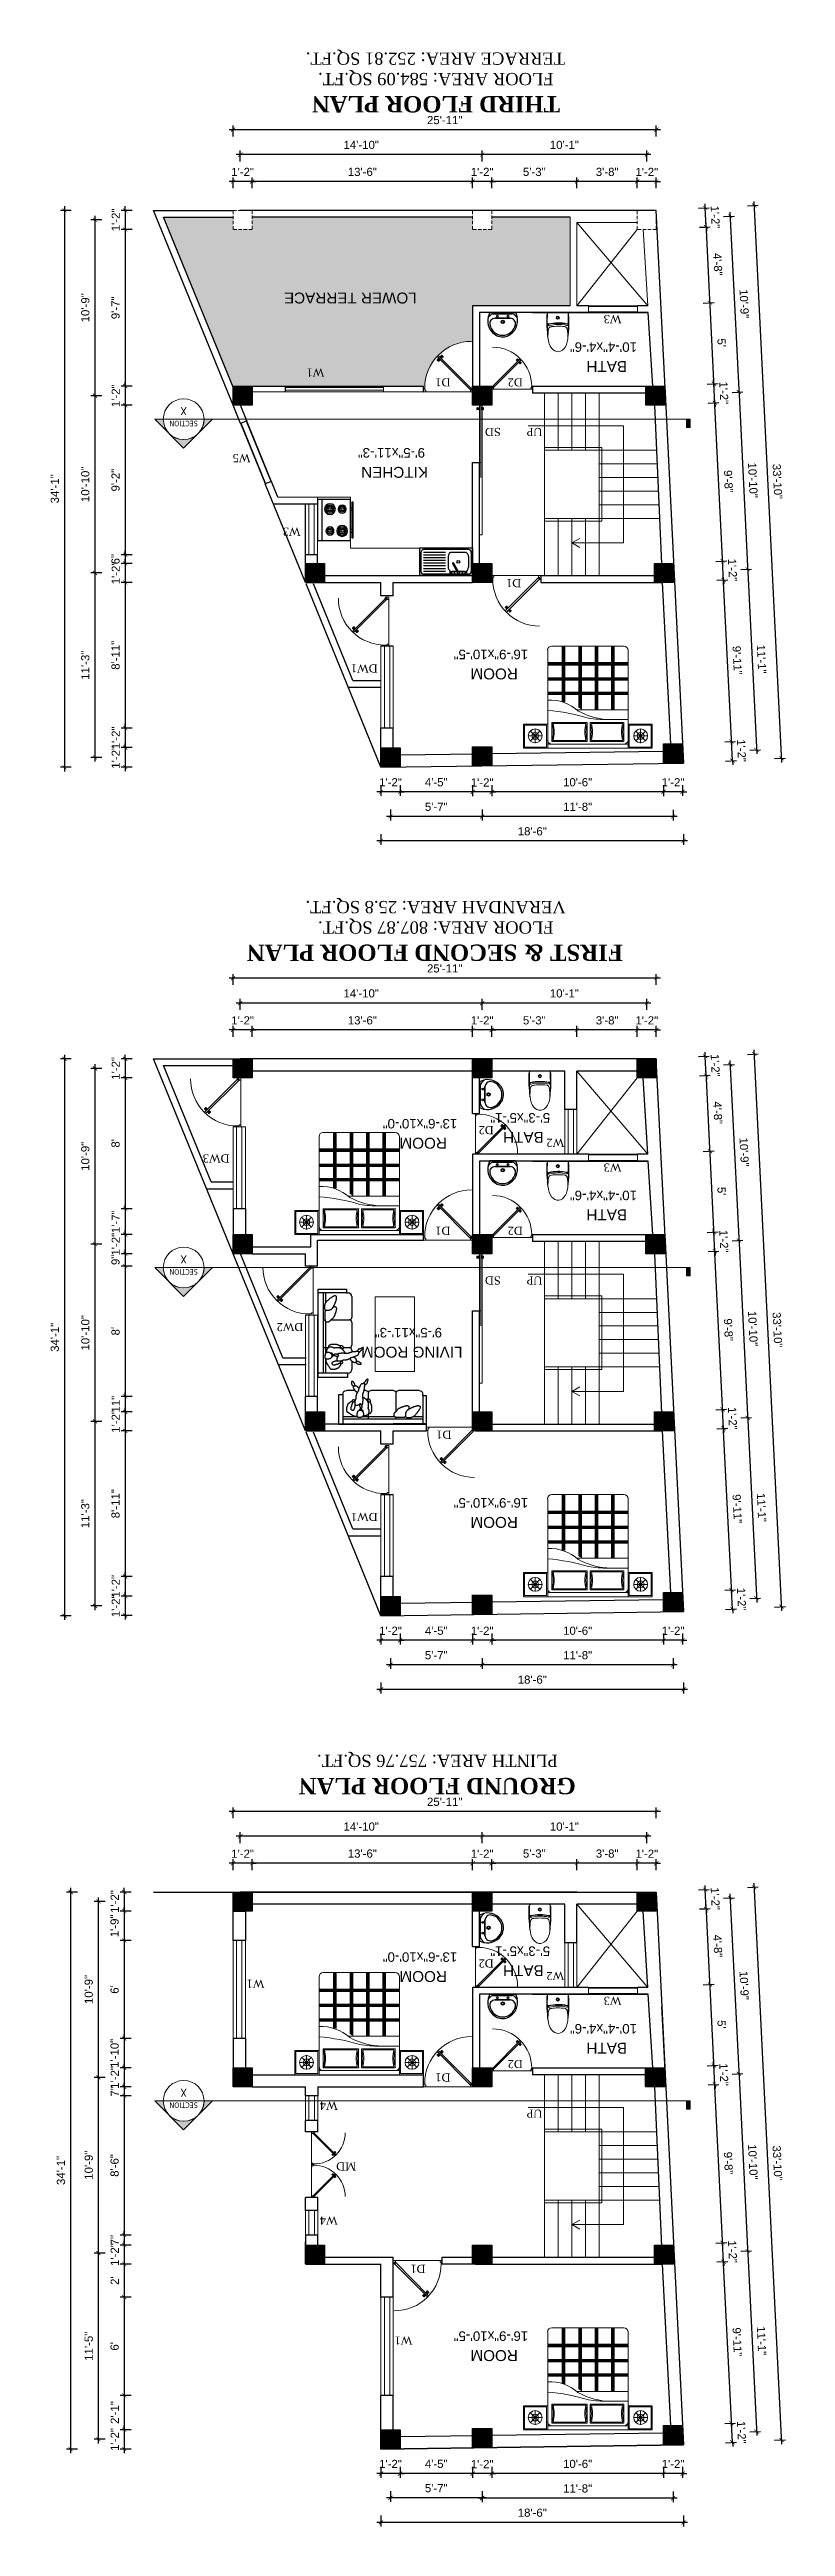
# Model space of a CAD drawing. Header units: inches. Extents: x -4737 to 13205, y 2479 to 13285.
# Drawn here: x -3919 to -3378, y 10554 to 12371 of the extents above; entities that cross this region are included whole.
import ezdxf
from ezdxf.enums import TextEntityAlignment as Align

# ---------------------------------------------------------------- set-up
doc = ezdxf.new("R2010")
doc.units = ezdxf.units.IN
doc.header["$MEASUREMENT"] = 0
doc.linetypes.add('HIDDEN', pattern=[0.375, 0.25, -0.125])
doc.linetypes.add('HIDDEN2', pattern=[0.1875, 0.125, -0.0625])
for name, color, linetype, lineweight in [('A-FURN', 9, 'Continuous', 5), ('Door', 205, 'Continuous', 13), ('Furnitures', 44, 'Continuous', 9), ('hatch-.09', 8, 'Continuous', 9), ('interior wall', 10, 'Continuous', 13), ('Label', 7, 'Continuous', 13), ('ns_DIMS', 1, 'Continuous', 0), ('ns_DIMS @ 1', 1, 'Continuous', 0), ('ns_TEXT', 7, 'Continuous', 13), ('PUERTAS', 7, 'Continuous', 9), ('stair', 201, 'Continuous', 13), ('Text', 7, 'Continuous', 13), ('WALL', 12, 'Continuous', 30), ('wall2', 1, 'Continuous', 15), ('windoow', 4, 'Continuous', 5)]:
    doc.layers.add(name, color=color, linetype=linetype, lineweight=lineweight)
doc.layers.add('furniture', color=253, linetype='Continuous')
doc.styles.add('arial 1000', font='arial.ttf')
doc.styles.add('ATTR', font='romans.shx', dxfattribs={"width": 0.8, "height": 0.7})
doc.styles.add('dim', font='arial.ttf', dxfattribs={"height": 7})
doc.styles.get("Standard").update_dxf_attribs({"font": 'arial.ttf'})
doc.styles.add('Tahoma', font='tahoma.ttf')
doc.dimstyles.new("1-8'", dxfattribs={"dimtxt": 6, "dimasz": 3, "dimexe": 3, "dimexo": 6, "dimgap": 4, "dimtad": 1, "dimdec": 0, "dimzin": 0, "dimdsep": 46, "dimlunit": 4, "dimtxsty": 'arial 1000', "dimblk": 'ARCHTICK', "dimcen": 8, "dimdle": 3, "dimclrt": 7, "dimazin": 0, "dimtfac": 1, "dimtdec": 0, "dimtix": 1, "dimtmove": 2, "dimatfit": 3, "dimfxl": 5, "dimfxlon": 1, "dimarcsym": 0})

msp = doc.modelspace()

# ---------------------------------------------------------------- texts
at = {"layer": 'Label', "color": 5, "linetype": 'ByBlock', "char_height": 8, "attachment_point": 2, "rotation": 180, "style": 'dim'}
for s, insert, width in [('LOWER TERRACE', (-3697.7, 12185), 128.158), ('BATH', (-3509.4, 12134.7), 88.407), ('KITCHEN', (-3665.2, 12057.1), 88.407), ('ROOM', (-3592.1, 11909.2), 88.407), ('BATH', (-3570.6, 11569.2), 88.407), ('ROOM', (-3644.2, 11564.9), 88.407), ('BATH', (-3509.4, 11512.3), 88.407), ('LIVING ROOM', (-3652.6, 11411.6), 88.407), ('ROOM', (-3592.1, 11286.7), 88.407), ('ROOM', (-3644.2, 10953.5), 88.407), ('BATH', (-3570.6, 10957.8), 88.407), ('BATH', (-3509.4, 10900.9), 88.407), ('ROOM', (-3592.1, 10675.4), 88.407)]:
    msp.add_mtext(s, dxfattribs=dict(at, insert=insert, width=width))
at = {"layer": 'ns_TEXT', "rotation": 180}
for s, width, heights, insert, char_height, attachment_point in [('\\pi99.25741;{\\fTimes New Roman|b1|i0|c0|p18;\\H0.83333x;THIRD FLOOR PLAN\\fTimes New Roman|b0|i0|c0|p18;\\H1.2x;\\P\\pi104.04778;\\H0.625x;FLOOR AREA: 584.09 SQ.FT.\\P\\pi95.65451;TERRACE AREA: 252.81 SQ.FT.}', 376.026, [72.6], (-3444.4, 12325.1), 14.4, 1), ('\\pi4.90032;{\\fTimes New Roman|b0|i0|c0|p18;W3}', 21.74, [4.46], (-3493.7, 12170.5), 6, 1), ('\\pi5.07336;{\\fTimes New Roman|b0|i0|c0|p18;W1}', 21.74, [4.46], (-3711.7, 12131.2), 6, 1), ('\\pi6.07264;{\\fTimes New Roman|b0|i0|c0|p18;D1}', 21.74, [4.46], (-3618.1, 12124.1), 6, 1), ('\\pi5.71575;{\\fTimes New Roman|b0|i0|c0|p18;D2}', 21.74, [4.46], (-3565.3, 12124.1), 6, 1), ('\\pi5.65303;{\\fTimes New Roman|b0|i0|c0|p18;SD}', 21.74, [4.46], (-3581.6, 12087.7), 6, 1), ('\\pi5.38698;{\\fTimes New Roman|b0|i0|c0|p18;UP}', 21.74, [4.46], (-3551.3, 12087.7), 6, 1), ('\\pi4.82462;{\\fTimes New Roman|b0|i0|c0|p18;W5}', 21.74, [4.46], (-3766.2, 12068.5), 6, 1), ('\\pi4.90032;{\\fTimes New Roman|b0|i0|c0|p18;W3}', 21.74, [4.46], (-3729.4, 12014.5), 6, 1), ('{\\fTimes New Roman|b0|i0|c0|p18;D1}', 21.74, [4.46], (-3583.3, 11976.8), 6, 3), ('\\pi1.89167;{\\fTimes New Roman|b0|i0|c0|p18;DW1}', 21.74, [4.46], (-3675.8, 11914.2), 6, 1), ('\\pi53.25615;{\\fTimes New Roman|b1|i0|c0|p18;\\H0.83333x;FIRST & SECOND FLOOR PLAN\\fTimes New Roman|b0|i0|c0|p18;\\H1.2x;\\P\\pi104.04778;\\H0.625x;FLOOR AREA: 807.87 SQ.FT.\\P\\pi95.14514;VERANDAH AREA: 25.8 SQ.FT.}', 376.026, [72.6], (-3444.4, 11702.6), 14.4, 1), ('\\pi5.71575;{\\fTimes New Roman|b0|i0|c0|p18;D2}', 21.74, [4.46], (-3586.7, 11575.5), 6, 1), ('\\pi1.71864;{\\fTimes New Roman|b0|i0|c0|p18;DW3}', 21.74, [4.46], (-3784.7, 11554.7), 6, 1), ('\\pi4.71647;{\\fTimes New Roman|b0|i0|c0|p18;W2}', 21.74, [4.46], (-3535.9, 11566.2), 6, 1), ('\\pi4.90032;{\\fTimes New Roman|b0|i0|c0|p18;W3}', 21.74, [4.46], (-3493.7, 11548), 6, 1), ('\\pi6.07264;{\\fTimes New Roman|b0|i0|c0|p18;D1}', 21.74, [4.46], (-3618.1, 11501.6), 6, 1), ('\\pi5.71575;{\\fTimes New Roman|b0|i0|c0|p18;D2}', 21.74, [4.46], (-3565.3, 11501.6), 6, 1), ('\\pi5.65303;{\\fTimes New Roman|b0|i0|c0|p18;SD}', 21.74, [4.46], (-3581.6, 11465.2), 6, 1), ('\\pi5.38698;{\\fTimes New Roman|b0|i0|c0|p18;UP}', 21.74, [4.46], (-3551.3, 11465.2), 6, 1), ('\\pi1.53479;{\\fTimes New Roman|b0|i0|c0|p18;DW2}', 21.74, [4.46], (-3730.7, 11431), 6, 1), ('\\pi6.07264;{\\fTimes New Roman|b0|i0|c0|p18;D1}', 21.74, [4.46], (-3617.4, 11352), 6, 1), ('\\pi1.89167;{\\fTimes New Roman|b0|i0|c0|p18;DW1}', 21.74, [4.46], (-3675.8, 11291.7), 6, 1), ('\\pi88.94386;{\\fTimes New Roman|b1|i0|c0|p18;\\H0.83333x;GROUND FLOOR PLAN\\fTimes New Roman|b0|i0|c0|p18;\\H1.2x;\\P\\pi102.21145;\\H0.625x;PLINTH AREA: 757.76 SQ.FT.}', 376.026, [72.6], (-3443.2, 11091.2), 14.4, 1), ('\\pi5.71575;{\\fTimes New Roman|b0|i0|c0|p18;D2}', 21.74, [4.46], (-3586.7, 10964.1), 6, 1), ('\\pi4.71647;{\\fTimes New Roman|b0|i0|c0|p18;W2}', 21.74, [4.46], (-3535.9, 10954.9), 6, 1), ('\\pi5.07336;{\\fTimes New Roman|b0|i0|c0|p18;W1}', 21.74, [4.46], (-3755.7, 10949.1), 6, 1), ('\\pi4.90032;{\\fTimes New Roman|b0|i0|c0|p18;W3}', 21.74, [4.46], (-3493.7, 10936.6), 6, 1), ('\\pi6.07264;{\\fTimes New Roman|b0|i0|c0|p18;D1}', 21.74, [4.46], (-3618.1, 10880.4), 6, 1), ('\\pi5.71575;{\\fTimes New Roman|b0|i0|c0|p18;D2}', 21.74, [4.46], (-3565.3, 10890.3), 6, 1), ('\\pi4.68619;{\\fTimes New Roman|b0|i0|c0|p18;W4}', 21.74, [4.46], (-3702.3, 10859.7), 6, 1), ('\\pi5.38698;{\\fTimes New Roman|b0|i0|c0|p18;UP}', 21.74, [4.46], (-3551.3, 10853.9), 6, 1), ('\\pi3.97458;{\\fTimes New Roman|b0|i0|c0|p18;MD}', 21.74, [4.46], (-3689.5, 10815.2), 6, 1), ('\\pi4.68619;{\\fTimes New Roman|b0|i0|c0|p18;W4}', 21.74, [4.46], (-3702.3, 10775.4), 6, 1), ('\\pi6.07264;{\\fTimes New Roman|b0|i0|c0|p18;D1}', 21.74, [4.46], (-3636.4, 10740), 6, 1), ('\\pi5.07336;{\\fTimes New Roman|b0|i0|c0|p18;W1}', 21.74, [4.46], (-3647.1, 10687.4), 6, 1)]:
    msp.add_mtext_dynamic_manual_height_columns(s, width=width, gutter_width=72, heights=heights, dxfattribs=dict(at, insert=insert, char_height=char_height, attachment_point=attachment_point))
at = {"layer": 'Text', "char_height": 7, "width": 440.957, "attachment_point": 2, "rotation": 180}
for s, insert in [('10\'-4"x4\'-6"', (-3511.8, 12149.5)), ('9\'-5"x11\'-3"', (-3667.5, 12071.9)), ('16\'-9"x10\'-5"', (-3594.4, 11924)), ('13\'-6"x10\'-0"', (-3646.5, 11579.7)), ('5\'-3"x5\'-1"', (-3572.9, 11584)), ('10\'-4"x4\'-6"', (-3511.8, 11527.1)), ('9\'-5"x11\'-3"', (-3655, 11426.4)), ('16\'-9"x10\'-5"', (-3594.4, 11301.5)), ('5\'-3"x5\'-1"', (-3572.9, 10972.6)), ('13\'-6"x10\'-0"', (-3646.5, 10968.3)), ('10\'-4"x4\'-6"', (-3511.8, 10915.7)), ('16\'-9"x10\'-5"', (-3594.4, 10690.2))]:
    msp.add_mtext(s, dxfattribs=dict(at, insert=insert))

# ---------------------------------------------------------------- blocks, each defined once
blk = doc.blocks.new('A$C3AED30AC')
at = {"layer": 'A-FURN', "color": 147, "linetype": 'ByBlock'}
for p, q in [((0, 1532), (0, 1982)), ((0, 1982), (450, 1982)), ((450, 1982), (1950, 1982)), ((450, 1982), (450, 1532)), ((450, 1906), (450, 1982)), ((450, 1906), (1950, 1906)), ((1950, 1982), (1950, 1532)), ((2400, 1982), (1950, 1982)), ((2400, 1532), (2400, 1982)), ((450, 1532), (0, 1532)), ((450, 155), (450, 1830)), ((1950, 1830), (1950, 159)), ((1950, 1532), (2400, 1532)), ((1870, 79), (526, 79))]:
    blk.add_line(p, q, dxfattribs=at)
at = {"layer": 'A-FURN', "color": 8}
for p, q in [((20, 1552), (20, 1962)), ((20, 1962), (430, 1962)), ((430, 1962), (430, 1552)), ((1970, 1962), (1970, 1552)), ((2380, 1962), (1970, 1962)), ((2380, 1552), (2380, 1962)), ((430, 1552), (20, 1552)), ((1970, 1552), (2380, 1552))]:
    blk.add_line(p, q, dxfattribs=at)
at = {"layer": 'A-FURN', "color": 5, "linetype": 'ByBlock'}
for p, q in [((216, 1752), (121, 1847)), ((216, 1752), (216, 1887)), ((216, 1752), (311, 1847)), ((526, 1855), (526, 1500)), ((1189, 1855), (526, 1855)), ((1189, 1500), (1189, 1855)), ((1873, 1855), (1240, 1855)), ((1240, 1855), (1240, 1500)), ((1873, 1500), (1873, 1855)), ((2184, 1752), (2089, 1847)), ((2184, 1752), (2184, 1887)), ((2184, 1752), (2279, 1847)), ((216, 1752), (82, 1752)), ((216, 1752), (121, 1657)), ((216, 1752), (216, 1752)), ((216, 1752), (216, 1752)), ((216, 1752), (216, 1752)), ((216, 1752), (350, 1752)), ((216, 1752), (216, 1618)), ((216, 1752), (311, 1657)), ((526, 1500), (1189, 1500)), ((1240, 1500), (1873, 1500)), ((1574, 1449), (1950, 1449)), ((2184, 1752), (2049, 1752)), ((2184, 1752), (2089, 1657)), ((2184, 1752), (2318, 1752)), ((2184, 1752), (2184, 1752)), ((2184, 1752), (2184, 1752)), ((2184, 1752), (2184, 1752)), ((2184, 1752), (2279, 1657)), ((2184, 1752), (2184, 1618)), ((996, 1264), (1950, 1264))]:
    blk.add_line(p, q, dxfattribs=at)
at = {"layer": 'A-FURN', "color": 9}
for p, q in [((1163, 1835), (552, 1835)), ((552, 1520), (1163, 1520)), ((1847, 1835), (1266, 1835)), ((1266, 1520), (1847, 1520))]:
    blk.add_line(p, q, dxfattribs=at)
at = {"layer": 'A-FURN', "color": 8, "linetype": 'Continuous'}
for p, q in [((450, 983), (1950, 983)), ((450, 971), (1950, 971)), ((450, 959), (1950, 959)), ((450, 950), (1950, 950)), ((450, 938), (1950, 938)), ((722, 1115), (722, 79)), ((734, 1115), (734, 79)), ((746, 1115), (746, 79)), ((759, 1117), (759, 79)), ((771, 1120), (771, 79)), ((1030, 1223), (1030, 79)), ((1042, 1230), (1042, 79)), ((1054, 1237), (1054, 79)), ((1067, 1245), (1067, 79)), ((1079, 1253), (1079, 79)), ((1335, 1264), (1335, 79)), ((1347, 1264), (1347, 79)), ((1359, 1264), (1359, 79)), ((1372, 1264), (1372, 79)), ((1384, 1264), (1384, 79)), ((1640, 1264), (1640, 79)), ((1652, 1264), (1652, 79)), ((1664, 1264), (1664, 79)), ((1677, 1264), (1677, 79)), ((1689, 1264), (1689, 79)), ((450, 713), (1950, 713)), ((450, 701), (1950, 701)), ((450, 689), (1950, 689)), ((450, 680), (1950, 680)), ((450, 668), (1950, 668)), ((450, 431), (1950, 431)), ((450, 419), (1950, 419)), ((450, 407), (1950, 407)), ((450, 398), (1950, 398)), ((450, 386), (1950, 386))]:
    blk.add_line(p, q, dxfattribs=at)
at = {"layer": 'A-FURN', "color": 5, "linetype": 'ByBlock'}
for centre, radius in [((216, 1752), 129), ((2184, 1752), 129), ((216, 1752), 62.8), ((2184, 1752), 62.8)]:
    blk.add_circle(centre, radius, dxfattribs=at)
at = {"layer": 'A-FURN', "color": 147, "linetype": 'ByBlock'}
for centre, radius, start, end in [((526, 1830), 76.2, 90, 180), ((1873, 1830), 76.2, 0, 90), ((526, 155), 76.2, 180, 270), ((1870, 159), 80, 270, 0)]:
    blk.add_arc(centre, radius, start, end, dxfattribs=at)
at = {"layer": 'A-FURN', "color": 5, "linetype": 'ByBlock'}
for centre, radius, start, end in [((-83, 1677), 635, 343.7398, 16.2602), ((1799, 1677), 635, 163.7398, 196.2602), ((630, 1677), 635, 343.7398, 16.2602), ((2483, 1677), 635, 163.7398, 196.2602), ((194, 4689), 3422, 274.2889, 287.25), ((1639, 177), 1271, 90.3564, 119.0389), ((1573, -870), 2319, 89.9801, 99.0312), ((485, 1886), 803, 267.4969, 311.9132)]:
    blk.add_arc(centre, radius, start, end, dxfattribs=at)
at = {"layer": 'A-FURN', "color": 9}
for centre, start, end in [((-83, 1677), 346.0594, 13.9406), ((1799, 1677), 166.0594, 193.9406), ((630, 1677), 346.0594, 13.9406), ((2483, 1677), 166.0594, 193.9406)]:
    blk.add_arc(centre, 655, start, end, dxfattribs=at)
blk = doc.blocks.new('2ft6in')
at = {"layer": 'PUERTAS', "color": 2}
for p, q in [((0.8, 2.1), (21, 22.3)), ((21.7, 21.6), (1.5, 1.4)), ((18.3, 21.8), (18.3, 21.8)), ((21.7, 21.6), (21, 22.3)), ((21.2, 18.9), (21.2, 18.9)), ((0, 2), (0, 0)), ((0.6, 2), (0, 2)), ((1.3, 0), (0, 0)), ((0.6, 1.3), (0.6, 2)), ((0.7, 1.3), (0.6, 1.3)), ((0.7, 1.3), (0.7, 2)), ((0.7, 1), (0.7, 1.3)), ((1.3, 1), (0.7, 1)), ((1.4, 1.6), (0.8, 2.1)), ((1.3, 1.5), (0.8, 2.1)), ((1.4, 1.6), (1.3, 1.5)), ((1.5, 1.4), (1.3, 1.5)), ((1.3, 0), (1.3, 1)), ((28.7, 0), (28.7, 1)), ((28.7, 1), (29.3, 1)), ((28.7, 0), (30, 0)), ((29.3, 1), (29.3, 2)), ((29.3, 2), (30, 2)), ((30, 0), (30, 2))]:
    blk.add_line(p, q, dxfattribs=at)
at = {"layer": 'PUERTAS', "color": 8}
for p, q in [((18.8, 20.8), (18, 21.4)), ((18.9, 20.8), (18.1, 21.5)), ((19, 20.9), (18.2, 21.6)), ((18.4, 21.9), (18.3, 21.8)), ((19.1, 21), (18.3, 21.7)), ((18.4, 21.9), (18.6, 22)), ((18.6, 22), (18.6, 22)), ((19.3, 21.3), (18.6, 22)), ((19.4, 21.4), (18.8, 22.1)), ((19.6, 21.5), (18.9, 22.3)), ((19.5, 21.5), (18.9, 22.3)), ((18.9, 20.3), (19.2, 20.7)), ((19.1, 20.8), (19, 20.9)), ((19.2, 20.9), (19.1, 21)), ((19.1, 20.8), (19.1, 20.9)), ((19.1, 20.4), (19.3, 20.8)), ((19.3, 20.9), (19.2, 21)), ((19.4, 21.1), (19.3, 21.2)), ((19.3, 20.6), (19.3, 20.8)), ((19.5, 21.2), (19.4, 21.3)), ((19.5, 21.2), (19.4, 21.3)), ((19.5, 21.1), (19.4, 21.2)), ((19.4, 20.8), (19.4, 20.9)), ((19.6, 20.9), (19.4, 20.9)), ((19.7, 21.1), (19.5, 21)), ((20.1, 21.4), (19.6, 21.1)), ((19.9, 21.2), (19.6, 21.1)), ((19.7, 19.5), (20.1, 19.8)), ((19.9, 19.7), (20.2, 19.8)), ((20.1, 19.9), (20.3, 19.9)), ((20.2, 20), (20.3, 20)), ((20.2, 19.7), (20.3, 19.6)), ((20.2, 19.7), (20.3, 19.6)), ((20.2, 19.4), (20.9, 18.7)), ((20.2, 19.4), (20.8, 18.6)), ((20.3, 20.1), (20.4, 20)), ((20.3, 19.8), (20.4, 19.7)), ((20.3, 19.5), (21, 18.8)), ((20.5, 20.3), (20.4, 20.1)), ((20.4, 19.8), (20.4, 19.7)), ((20.7, 20.5), (20.5, 20.2)), ((20.5, 20), (20.6, 19.9)), ((20.5, 19.6), (21.1, 18.9)), ((20.8, 20.6), (20.6, 20.2)), ((20.6, 20.1), (20.7, 20)), ((20.6, 20.1), (20.7, 20)), ((20.6, 20), (20.7, 20)), ((20.7, 19.9), (21.4, 19.2)), ((20.8, 20), (21.6, 19.3)), ((20.9, 20.1), (21.7, 19.5)), ((21, 20.1), (21.7, 19.5)), ((21.3, 19), (21.2, 18.9)), ((21.3, 19), (21.4, 19.1)), ((21.4, 19.2), (21.4, 19.1)), ((0, 0), (30, 0))]:
    blk.add_line(p, q, dxfattribs=at)
at = {"layer": 'PUERTAS', "color": 1}
for p, q in [((18.1, 21.5), (18.5, 21.9)), ((18.1, 21.4), (18.5, 21.9)), ((18.1, 21.5), (18.1, 21.5)), ((18.7, 20.8), (18.1, 21.3)), ((18.9, 22.3), (18.5, 21.9)), ((18.8, 22.2), (18.5, 21.9)), ((18.8, 22.2), (18.8, 22.2)), ((18.8, 20.8), (19.2, 21.2)), ((18.8, 20.2), (19.1, 20.6)), ((18.9, 20.1), (18.8, 20.1)), ((18.9, 20.9), (18.9, 20.9)), ((19.5, 21.6), (19, 22.3)), ((19, 20.9), (19.2, 21.1)), ((19.1, 20.8), (19, 20.9)), ((19.1, 20.8), (19.3, 21)), ((19.1, 20.7), (19.1, 20.7)), ((19.1, 20.6), (19.1, 20.6)), ((19.5, 21.5), (19.2, 21.2)), ((19.5, 21.3), (19.2, 21.1)), ((19.5, 21.2), (19.3, 21)), ((19.4, 21.4), (19.5, 21.4)), ((19.5, 21.2), (19.4, 21.3)), ((19.5, 19.4), (19.5, 19.4)), ((19.6, 21.2), (19.6, 21.2)), ((19.6, 19.4), (20, 19.7)), ((20.1, 21.5), (19.7, 21.2)), ((19.7, 21.2), (19.7, 21.2)), ((20, 19.7), (20, 19.7)), ((20.1, 19.7), (20.1, 19.7)), ((20.2, 21.5), (20.2, 21.5)), ((20.2, 19.7), (20.4, 19.9)), ((20.2, 19.4), (20.6, 19.8)), ((20.2, 19.7), (20.3, 19.6)), ((20.2, 19.3), (20.8, 18.6)), ((20.3, 19.6), (20.5, 19.8)), ((20.3, 19.5), (20.3, 19.5)), ((20.6, 20.1), (20.4, 19.9)), ((20.7, 20), (20.5, 19.8)), ((20.7, 20.2), (20.6, 20.2)), ((20.9, 20.1), (20.6, 19.8)), ((20.6, 20.1), (20.7, 20)), ((20.9, 20.7), (20.7, 20.3)), ((20.7, 20.3), (20.7, 20.3)), ((20.8, 20), (20.8, 20)), ((20.9, 20.8), (20.9, 20.8)), ((20.9, 18.6), (21.3, 19.1)), ((20.9, 18.7), (21.3, 19)), ((20.9, 18.7), (20.9, 18.7)), ((21, 20.1), (21.7, 19.6)), ((21.7, 19.5), (21.3, 19.1)), ((21.7, 19.4), (21.3, 19)), ((21.6, 19.4), (21.7, 19.4))]:
    blk.add_line(p, q, dxfattribs=at)
at = {"layer": 'PUERTAS', "color": 2}
for radius in [0.129, 0.0627]:
    blk.add_circle((0.7, 2.1), radius, dxfattribs=at)
at = {"layer": 'PUERTAS', "color": 8}
blk.add_arc((0.7, 2.1), 28.7, 359.7285, 90.0333, dxfattribs=at)
at = {"layer": 'PUERTAS', "color": 1}
for centre, start, end in [((18.8, 20.8), 231.0764, 315), ((18.9, 20.2), 135, 225), ((18.9, 22.2), 38.9236, 135), ((19, 20.9), 225, 315), ((19.2, 20.7), 135, 219.7428), ((19.1, 20.6), 315, 39.7428), ((19.5, 21.6), 315, 38.9236), ((19.4, 21.4), 315, 45), ((19.6, 21.2), 50.2572, 135), ((19.6, 19.5), 225, 315), ((19.7, 21.3), 230.2572, 315), ((20.1, 19.6), 50.2572, 135), ((20.2, 21.4), 45, 135), ((20.2, 19.7), 230.2572, 315), ((20.3, 19.4), 135, 218.9236), ((20.4, 19.5), 135, 225), ((20.7, 20.3), 135, 219.7428), ((20.6, 20.2), 315, 39.7428), ((20.8, 20), 45, 135), ((20.8, 18.7), 218.9236, 315), ((20.9, 20.7), 315, 45), ((21, 20.1), 51.0764, 135), ((21.7, 19.5), 315, 51.0764)]:
    blk.add_arc(centre, 0.0667, start, end, dxfattribs=at)
blk = doc.blocks.new('*U33')
at = {"color": 3, "xscale": -1}
blk.add_blockref('2ft6in', (42, 0), dxfattribs=at)
blk = doc.blocks.new('3ft')
at = {"layer": 'PUERTAS', "color": 2}
for p, q in [((1, 2.5), (25.2, 26.7)), ((26, 25.9), (1.8, 1.6)), ((22, 26.1), (22, 26.1)), ((26, 25.9), (25.2, 26.7)), ((25.4, 22.7), (25.4, 22.7)), ((0, 2.4), (0, 0)), ((0.7, 2.4), (0, 2.4)), ((1.6, 0), (0, 0)), ((0.7, 1.5), (0.7, 2.4)), ((0.8, 1.5), (0.7, 1.5)), ((0.8, 1.5), (0.8, 2.4)), ((0.8, 1.2), (0.8, 1.5)), ((1.6, 1.2), (0.8, 1.2)), ((1.6, 1.8), (0.9, 2.5)), ((1.6, 1.9), (1, 2.5)), ((1.6, 1.9), (1.6, 1.8)), ((1.8, 1.6), (1.6, 1.8)), ((1.6, 0), (1.6, 1.2)), ((34.4, 0), (34.4, 1.2)), ((34.4, 1.2), (35.2, 1.2)), ((34.4, 0), (36, 0)), ((35.2, 1.2), (35.2, 2.4)), ((35.2, 2.4), (36, 2.4)), ((36, 0), (36, 2.4))]:
    blk.add_line(p, q, dxfattribs=at)
at = {"layer": 'PUERTAS', "color": 8}
for p, q in [((22.6, 24.9), (21.6, 25.7)), ((22.6, 25), (21.7, 25.7)), ((22.7, 25.1), (21.8, 25.9)), ((22.1, 26.3), (22, 26.1)), ((22.9, 25.2), (22, 26.1)), ((22.1, 26.3), (22.3, 26.4)), ((22.3, 26.4), (22.3, 26.4)), ((23.2, 25.5), (22.3, 26.4)), ((23.3, 25.7), (22.5, 26.6)), ((23.5, 25.8), (22.7, 26.8)), ((23.4, 25.8), (22.7, 26.7)), ((22.7, 24.3), (23, 24.8)), ((23, 25), (22.8, 25.1)), ((23, 25), (22.9, 25.2)), ((23, 25), (22.9, 25.1)), ((22.9, 24.5), (23.1, 24.9)), ((23.1, 25.1), (23, 25.2)), ((23.1, 24.8), (23.2, 25)), ((23.3, 25.3), (23.2, 25.4)), ((23.4, 25.4), (23.3, 25.6)), ((23.4, 25.4), (23.3, 25.5)), ((23.4, 25.4), (23.3, 25.5)), ((23.3, 24.9), (23.3, 25.1)), ((23.5, 25.1), (23.3, 25.1)), ((23.6, 25.3), (23.4, 25.2)), ((23.9, 25.5), (23.5, 25.3)), ((24.1, 25.7), (23.6, 25.4)), ((23.6, 23.4), (24.1, 23.7)), ((23.8, 23.6), (24.2, 23.8)), ((24.1, 23.8), (24.3, 23.9)), ((24.2, 24), (24.4, 24)), ((24.2, 23.3), (25, 22.3)), ((24.3, 23.7), (24.4, 23.6)), ((24.3, 23.7), (24.5, 23.6)), ((24.3, 23.6), (24.4, 23.5)), ((24.3, 23.3), (25.1, 22.4)), ((24.4, 24.2), (24.4, 24)), ((24.4, 23.8), (24.5, 23.7)), ((24.4, 23.4), (25.2, 22.5)), ((24.6, 24.3), (24.5, 24.1)), ((24.5, 23.6), (25.4, 22.7)), ((24.8, 24.6), (24.6, 24.2)), ((24.6, 24), (24.7, 23.9)), ((25, 24.8), (24.7, 24.3)), ((24.7, 24.1), (24.8, 23.9)), ((24.7, 24.1), (24.8, 24)), ((24.8, 24.1), (24.9, 24)), ((24.8, 23.8), (25.7, 23)), ((25, 24), (25.9, 23.2)), ((25.1, 24.2), (26.1, 23.4)), ((25.1, 24.1), (26, 23.3)), ((25.6, 22.8), (25.4, 22.7)), ((25.6, 22.8), (25.7, 23)), ((25.7, 23), (25.7, 23)), ((0, 0), (36, 0))]:
    blk.add_line(p, q, dxfattribs=at)
at = {"layer": 'PUERTAS', "color": 1}
for p, q in [((21.7, 25.8), (22.1, 26.3)), ((21.7, 25.7), (22.2, 26.2)), ((21.7, 25.8), (21.7, 25.8)), ((22.5, 25), (21.7, 25.6)), ((22.6, 26.7), (22.1, 26.3)), ((22.7, 26.7), (22.2, 26.2)), ((22.6, 26.7), (22.6, 26.7)), ((22.6, 25), (23, 25.4)), ((22.6, 24.3), (22.9, 24.7)), ((22.6, 24.1), (22.6, 24.1)), ((22.7, 25.1), (22.7, 25.1)), ((23.4, 25.9), (22.8, 26.7)), ((22.8, 25.1), (23.1, 25.3)), ((22.9, 25), (22.8, 25.1)), ((22.9, 24.9), (23.2, 25.2)), ((22.9, 24.8), (22.9, 24.8)), ((22.9, 24.7), (22.9, 24.7)), ((23.4, 25.8), (23, 25.4)), ((23.3, 25.6), (23.1, 25.3)), ((23.5, 25.5), (23.2, 25.2)), ((23.3, 25.7), (23.3, 25.7)), ((23.4, 25.5), (23.3, 25.6)), ((23.4, 23.3), (23.4, 23.3)), ((23.6, 25.5), (23.6, 25.5)), ((23.6, 23.3), (24, 23.6)), ((24.1, 25.8), (23.7, 25.5)), ((23.7, 25.5), (23.7, 25.5)), ((24, 23.6), (24, 23.6)), ((24.1, 23.6), (24.1, 23.6)), ((24.3, 25.8), (24.3, 25.8)), ((24.3, 23.6), (24.5, 23.9)), ((24.3, 23.3), (24.7, 23.7)), ((24.3, 23.6), (24.4, 23.5)), ((24.3, 23.2), (24.9, 22.4)), ((24.4, 23.5), (24.6, 23.8)), ((24.4, 23.4), (24.4, 23.4)), ((24.8, 24.1), (24.5, 23.9)), ((24.9, 24), (24.6, 23.8)), ((25.1, 24.1), (24.7, 23.7)), ((25.1, 24.8), (24.8, 24.4)), ((24.8, 24.4), (24.8, 24.4)), ((24.8, 24.3), (24.8, 24.3)), ((24.8, 24.1), (24.9, 24)), ((25, 24), (25, 24)), ((25, 22.4), (25.5, 22.9)), ((25.1, 25), (25.1, 25)), ((25.1, 22.4), (25.6, 22.8)), ((25.1, 22.4), (25.1, 22.4)), ((25.2, 24.1), (26, 23.5)), ((26, 23.4), (25.5, 22.9)), ((26, 23.3), (25.6, 22.8)), ((26, 23.3), (26, 23.3))]:
    blk.add_line(p, q, dxfattribs=at)
at = {"layer": 'PUERTAS', "color": 2}
for radius in [0.155, 0.0752]:
    blk.add_circle((0.8, 2.6), radius, dxfattribs=at)
at = {"layer": 'PUERTAS', "color": 8}
blk.add_arc((0.8, 2.6), 34.4, 359.7285, 90.0333, dxfattribs=at)
at = {"layer": 'PUERTAS', "color": 1}
for centre, start, end in [((22.5, 25), 231.0764, 315), ((22.7, 24.2), 135, 225), ((22.7, 26.7), 38.9236, 135), ((22.8, 25.1), 225, 315), ((23, 24.9), 135, 219.7428), ((22.9, 24.8), 315, 39.7428), ((23.3, 25.6), 315, 45), ((23.4, 25.9), 315, 38.9236), ((23.5, 23.4), 225, 315), ((23.5, 25.4), 50.2572, 135), ((23.6, 25.5), 230.2572, 315), ((24.1, 23.6), 50.2572, 135), ((24.2, 25.7), 45, 135), ((24.2, 23.7), 230.2572, 315), ((24.3, 23.2), 135, 218.9236), ((24.4, 23.5), 135, 225), ((24.8, 24.3), 135, 219.7428), ((24.7, 24.2), 315, 39.7428), ((24.9, 24), 45, 135), ((25, 22.4), 218.9236, 315), ((25, 24.9), 315, 45), ((25.2, 24.1), 51.0764, 135), ((26, 23.4), 315, 51.0764)]:
    blk.add_arc(centre, 0.08, start, end, dxfattribs=at)
blk = doc.blocks.new('*U36')
at = {"color": 3}
blk.add_blockref('3ft', (0, 0), dxfattribs=at)
blk = doc.blocks.new('A$C2BC6131C')
at = {"layer": 'A-FURN', "color": 8}
for p in [(0, 164), (0, -164)]:
    blk.add_line(p, (0, 0), dxfattribs=at)
for radius in [29.6, 16.1]:
    blk.add_circle((96, 0), radius, dxfattribs=at)
for centre, radius, start, end in [((40, 164), 40, 92.5999, 180), ((197, -4116), 4312, 86.3006, 92.4712), ((155, -2371), 2577, 82.8664, 92.5999), ((793, 24), 602, 165.6185, 182.2533), ((193, 178), 18.2, 343.3813, 66.4724), ((202, 176), 18.8, 342.3593, 95.9315), ((793, 24), 592, 165.6185, 182.2533), ((774, 24), 552, 165.6185, 182.4575), ((218, 172), 24.1, 332.2033, 71.9404), ((1633, -8), 1378, 174.6079, 179.6591), ((1633, 8), 1378, 180.3409, 185.3921), ((321, 116), 60, 100.4701, 174.6079), ((468, -913), 1100, 89.6519, 98.297), ((40, -164), 40, 180, 267.4001), ((197, 4116), 4312, 267.5288, 273.6994), ((155, 2371), 2577, 267.4001, 277.1336), ((793, -24), 602, 177.7467, 194.3815), ((202, -176), 18.8, 264.0685, 17.6407), ((193, -178), 18.2, 293.5276, 16.6187), ((793, -24), 592, 177.7467, 194.3815), ((774, -24), 552, 177.5425, 194.3815), ((218, -172), 24.1, 288.0596, 27.7967), ((321, -116), 60, 185.3921, 259.5299), ((468, 913), 1100, 261.703, 270.3481)]:
    blk.add_arc(centre, radius, start, end, dxfattribs=at)
blk.add_ellipse((441, 0), major_axis=(-289, 0), ratio=0.648116, start_param=1.570796, end_param=4.592942, dxfattribs=at)
blk = doc.blocks.new('A$C2C8E2855')
at = {"color": 3}
for p, q in [((77, -154), (19, -208)), ((50, -118), (20, -196)), ((530, -118), (50, -118)), ((52, -118), (529, -118)), ((111, -140), (471, -140)), ((149, -223), (431, -223)), ((431, -223), (149, -223)), ((507, -155), (563, -213)), ((530, -118), (560, -196))]:
    blk.add_line(p, q, dxfattribs=at)
for centre, radius in [((191, -183), 16.3), ((292, -290), 31.6), ((292, -290), 23), ((391, -183), 16.3)]:
    blk.add_circle(centre, radius, dxfattribs=at)
for centre, radius, start, end in [((318, -270), 307, 166.1751, 244.7296), ((149, -323), 100, 90, 190.5602), ((290, -297), 243, 190.5602, 349.4398), ((111, -190), 50, 90, 133.181), ((261, -270), 307, 297.0639, 13.8249), ((431, -323), 100, 349.4398, 90), ((471, -190), 50, 44.5607, 90), ((290, -319), 250, 245.8071, 296.4628), ((318, -270), 307, 266.589, 266.5936)]:
    blk.add_arc(centre, radius, start, end, dxfattribs=at)
at = {"color": 3, "width": 0.8, "flags": 9}
for tag in ['XSIZE', 'YSIZE']:
    blk.add_attdef(tag, (290, -118), '', height=0.5, dxfattribs=at)
blk = doc.blocks.new('_ArchTick')
at = {"color": 0, "const_width": 0.15}
blk.add_lwpolyline([(-0.5, -0.5), (0.5, 0.5)], dxfattribs=at)
blk = doc.blocks.new('*D1102')
at = {"layer": 'Defpoints', "color": 0, "transparency": 16777216}
for p in [(-3467.7, 10614), (-3453.7, 10614), (-3467.7, 10592.8)]:
    blk.add_point(p, dxfattribs=at)
at = {"layer": 'ns_DIMS', "color": 0, "lineweight": -2, "transparency": 16777216}
for p, q in [((-3467.7, 10597.8), (-3467.7, 10589.8)), ((-3453.7, 10597.8), (-3453.7, 10589.8)), ((-3467.7, 10592.8), (-3470.7, 10592.8)), ((-3453.7, 10592.8), (-3467.7, 10592.8)), ((-3453.7, 10592.8), (-3450.7, 10592.8))]:
    blk.add_line(p, q, dxfattribs=at)
at = {"layer": 'ns_DIMS', "color": 0, "lineweight": -2, "transparency": 16777216, "xscale": 3, "yscale": 3, "zscale": 3}
blk.add_blockref('_ArchTick', (-3467.7, 10592.8), dxfattribs=at)
at = {"layer": 'ns_DIMS', "color": 0, "lineweight": -2, "transparency": 16777216, "xscale": 3, "yscale": 3, "zscale": 3, "rotation": 180}
blk.add_blockref('_ArchTick', (-3453.7, 10592.8), dxfattribs=at)
at = {"layer": 'ns_DIMS', "color": 7, "transparency": 16777216, "insert": (-3460.7, 10599.9), "char_height": 6, "attachment_point": 5, "style": 'arial 1000'}
blk.add_mtext('1\'-2"', dxfattribs=at)
blk = doc.blocks.new('*D1103')
at = {"layer": 'Defpoints', "color": 0, "transparency": 16777216}
for p in [(-3460.7, 10614), (-3600.9, 10612), (-3600.9, 10574.8)]:
    blk.add_point(p, dxfattribs=at)
at = {"layer": 'ns_DIMS', "color": 0, "lineweight": -2, "transparency": 16777216}
for p, q in [((-3600.9, 10579.8), (-3600.9, 10571.8)), ((-3460.7, 10579.8), (-3460.7, 10571.8)), ((-3457.7, 10574.8), (-3603.9, 10574.8))]:
    blk.add_line(p, q, dxfattribs=at)
at = {"layer": 'ns_DIMS', "color": 0, "lineweight": -2, "transparency": 16777216, "xscale": 3, "yscale": 3, "zscale": 3, "rotation": 180}
blk.add_blockref('_ArchTick', (-3600.9, 10574.8), dxfattribs=at)
at = {"layer": 'ns_DIMS', "color": 0, "lineweight": -2, "transparency": 16777216, "xscale": 3, "yscale": 3, "zscale": 3}
blk.add_blockref('_ArchTick', (-3460.7, 10574.8), dxfattribs=at)
at = {"layer": 'ns_DIMS', "color": 7, "transparency": 16777216, "insert": (-3530.8, 10581.9), "char_height": 6, "attachment_point": 5, "style": 'arial 1000'}
blk.add_mtext('11\'-8"', dxfattribs=at)
blk = doc.blocks.new('*D1104')
at = {"layer": 'Defpoints', "color": 0, "transparency": 16777216}
for p in [(-3453, 10614), (-3675.2, 10611), (-3675.2, 10557)]:
    blk.add_point(p, dxfattribs=at)
at = {"layer": 'ns_DIMS', "color": 0, "lineweight": -2, "transparency": 16777216}
for p, q in [((-3675.2, 10562), (-3675.2, 10554)), ((-3453, 10562), (-3453, 10554)), ((-3450, 10557), (-3678.2, 10557))]:
    blk.add_line(p, q, dxfattribs=at)
at = {"layer": 'ns_DIMS', "color": 0, "lineweight": -2, "transparency": 16777216, "xscale": 3, "yscale": 3, "zscale": 3, "rotation": 180}
blk.add_blockref('_ArchTick', (-3675.2, 10557), dxfattribs=at)
at = {"layer": 'ns_DIMS', "color": 0, "lineweight": -2, "transparency": 16777216, "xscale": 3, "yscale": 3, "zscale": 3}
blk.add_blockref('_ArchTick', (-3453, 10557), dxfattribs=at)
at = {"layer": 'ns_DIMS', "color": 7, "transparency": 16777216, "insert": (-3564.1, 10564.1), "char_height": 6, "attachment_point": 5, "style": 'arial 1000'}
blk.add_mtext('18\'-6"', dxfattribs=at)
blk = doc.blocks.new('*D1105')
at = {"layer": 'Defpoints', "color": 0, "transparency": 16777216}
for p in [(-3467.7, 10614), (-3593.9, 10612), (-3593.9, 10592.8)]:
    blk.add_point(p, dxfattribs=at)
at = {"layer": 'ns_DIMS', "color": 0, "lineweight": -2, "transparency": 16777216}
for p, q in [((-3593.9, 10597.8), (-3593.9, 10589.8)), ((-3467.7, 10597.8), (-3467.7, 10589.8)), ((-3464.7, 10592.8), (-3596.9, 10592.8))]:
    blk.add_line(p, q, dxfattribs=at)
at = {"layer": 'ns_DIMS', "color": 0, "lineweight": -2, "transparency": 16777216, "xscale": 3, "yscale": 3, "zscale": 3, "rotation": 180}
blk.add_blockref('_ArchTick', (-3593.9, 10592.8), dxfattribs=at)
at = {"layer": 'ns_DIMS', "color": 0, "lineweight": -2, "transparency": 16777216, "xscale": 3, "yscale": 3, "zscale": 3}
blk.add_blockref('_ArchTick', (-3467.7, 10592.8), dxfattribs=at)
at = {"layer": 'ns_DIMS', "color": 7, "transparency": 16777216, "insert": (-3530.8, 10599.9), "char_height": 6, "attachment_point": 5, "style": 'arial 1000'}
blk.add_mtext('10\'-6"', dxfattribs=at)
blk = doc.blocks.new('*D1106')
at = {"layer": 'Defpoints', "color": 0, "transparency": 16777216}
for p in [(-3607.9, 10612), (-3593.9, 10612), (-3607.9, 10592.8)]:
    blk.add_point(p, dxfattribs=at)
at = {"layer": 'ns_DIMS', "color": 0, "lineweight": -2, "transparency": 16777216}
for p, q in [((-3607.9, 10597.8), (-3607.9, 10589.8)), ((-3593.9, 10597.8), (-3593.9, 10589.8)), ((-3607.9, 10592.8), (-3610.9, 10592.8)), ((-3593.9, 10592.8), (-3607.9, 10592.8)), ((-3593.9, 10592.8), (-3590.9, 10592.8))]:
    blk.add_line(p, q, dxfattribs=at)
at = {"layer": 'ns_DIMS', "color": 0, "lineweight": -2, "transparency": 16777216, "xscale": 3, "yscale": 3, "zscale": 3}
blk.add_blockref('_ArchTick', (-3607.9, 10592.8), dxfattribs=at)
at = {"layer": 'ns_DIMS', "color": 0, "lineweight": -2, "transparency": 16777216, "xscale": 3, "yscale": 3, "zscale": 3, "rotation": 180}
blk.add_blockref('_ArchTick', (-3593.9, 10592.8), dxfattribs=at)
at = {"layer": 'ns_DIMS', "color": 7, "transparency": 16777216, "insert": (-3600.9, 10599.8), "char_height": 6, "attachment_point": 5, "style": 'arial 1000'}
blk.add_mtext('1\'-2"', dxfattribs=at)
blk = doc.blocks.new('*D1107')
at = {"layer": 'Defpoints', "color": 0, "transparency": 16777216}
for p in [(-3661.2, 10610.8), (-3607.9, 10612), (-3661.2, 10592.8)]:
    blk.add_point(p, dxfattribs=at)
at = {"layer": 'ns_DIMS', "color": 0, "lineweight": -2, "transparency": 16777216}
for p, q in [((-3661.2, 10597.8), (-3661.2, 10589.8)), ((-3607.9, 10597.8), (-3607.9, 10589.8)), ((-3604.9, 10592.8), (-3664.2, 10592.8))]:
    blk.add_line(p, q, dxfattribs=at)
at = {"layer": 'ns_DIMS', "color": 0, "lineweight": -2, "transparency": 16777216, "xscale": 3, "yscale": 3, "zscale": 3, "rotation": 180}
blk.add_blockref('_ArchTick', (-3661.2, 10592.8), dxfattribs=at)
at = {"layer": 'ns_DIMS', "color": 0, "lineweight": -2, "transparency": 16777216, "xscale": 3, "yscale": 3, "zscale": 3}
blk.add_blockref('_ArchTick', (-3607.9, 10592.8), dxfattribs=at)
at = {"layer": 'ns_DIMS', "color": 7, "transparency": 16777216, "insert": (-3634.6, 10599.9), "char_height": 6, "attachment_point": 5, "style": 'arial 1000'}
blk.add_mtext('4\'-5"', dxfattribs=at)
blk = doc.blocks.new('*D1108')
at = {"layer": 'Defpoints', "color": 0, "transparency": 16777216}
for p in [(-3675.2, 10611), (-3661.2, 10611), (-3675.2, 10592.8)]:
    blk.add_point(p, dxfattribs=at)
at = {"layer": 'ns_DIMS', "color": 0, "lineweight": -2, "transparency": 16777216}
for p, q in [((-3675.2, 10597.8), (-3675.2, 10589.8)), ((-3661.2, 10597.8), (-3661.2, 10589.8)), ((-3675.2, 10592.8), (-3678.2, 10592.8)), ((-3661.2, 10592.8), (-3675.2, 10592.8)), ((-3661.2, 10592.8), (-3658.2, 10592.8))]:
    blk.add_line(p, q, dxfattribs=at)
at = {"layer": 'ns_DIMS', "color": 0, "lineweight": -2, "transparency": 16777216, "xscale": 3, "yscale": 3, "zscale": 3}
blk.add_blockref('_ArchTick', (-3675.2, 10592.8), dxfattribs=at)
at = {"layer": 'ns_DIMS', "color": 0, "lineweight": -2, "transparency": 16777216, "xscale": 3, "yscale": 3, "zscale": 3, "rotation": 180}
blk.add_blockref('_ArchTick', (-3661.2, 10592.8), dxfattribs=at)
at = {"layer": 'ns_DIMS', "color": 7, "transparency": 16777216, "insert": (-3668.2, 10599.9), "char_height": 6, "attachment_point": 5, "style": 'arial 1000'}
blk.add_mtext('1\'-2"', dxfattribs=at)
blk = doc.blocks.new('*D1109')
at = {"layer": 'Defpoints', "color": 0, "transparency": 16777216}
for p in [(-3668.2, 10611), (-3600.9, 10612), (-3668.2, 10575)]:
    blk.add_point(p, dxfattribs=at)
at = {"layer": 'ns_DIMS', "color": 0, "lineweight": -2, "transparency": 16777216}
for p, q in [((-3668.2, 10580), (-3668.2, 10572)), ((-3600.9, 10580), (-3600.9, 10572)), ((-3597.9, 10575), (-3671.2, 10575))]:
    blk.add_line(p, q, dxfattribs=at)
at = {"layer": 'ns_DIMS', "color": 0, "lineweight": -2, "transparency": 16777216, "xscale": 3, "yscale": 3, "zscale": 3, "rotation": 180}
blk.add_blockref('_ArchTick', (-3668.2, 10575), dxfattribs=at)
at = {"layer": 'ns_DIMS', "color": 0, "lineweight": -2, "transparency": 16777216, "xscale": 3, "yscale": 3, "zscale": 3}
blk.add_blockref('_ArchTick', (-3600.9, 10575), dxfattribs=at)
at = {"layer": 'ns_DIMS', "color": 7, "transparency": 16777216, "insert": (-3634.6, 10582.1), "char_height": 6, "attachment_point": 5, "style": 'arial 1000'}
blk.add_mtext('5\'-7"', dxfattribs=at)
blk = doc.blocks.new('*U32')
at = {"color": 3}
blk.add_blockref('2ft6in', (0, 0), dxfattribs=at)
blk = doc.blocks.new('*U37')
at = {"color": 3, "xscale": -1}
blk.add_blockref('2ft6in', (42, 0), dxfattribs=at)
blk = doc.blocks.new('*D1110')
at = {"layer": 'Defpoints', "color": 0, "transparency": 16777216}
for p in [(-3783.8, 11019.5), (-3863.7, 11005.5), (-3783.8, 11005.5)]:
    blk.add_point(p, dxfattribs=at)
at = {"layer": 'ns_DIMS', "color": 0, "lineweight": -2, "transparency": 16777216}
for p, q in [((-3858.7, 11019.5), (-3866.7, 11019.5)), ((-3863.7, 11019.5), (-3863.7, 11022.5)), ((-3863.7, 11019.5), (-3863.7, 11005.5)), ((-3858.7, 11005.5), (-3866.7, 11005.5)), ((-3863.7, 11005.5), (-3863.7, 11002.5))]:
    blk.add_line(p, q, dxfattribs=at)
at = {"layer": 'ns_DIMS', "color": 0, "lineweight": -2, "transparency": 16777216, "xscale": 3, "yscale": 3, "zscale": 3}
for p, rotation in [((-3863.7, 11019.5), 270), ((-3863.7, 11005.5), 90)]:
    blk.add_blockref('_ArchTick', p, dxfattribs=dict(at, rotation=rotation))
at = {"layer": 'ns_DIMS', "color": 7, "transparency": 16777216, "insert": (-3870.7, 11012.5), "char_height": 6, "attachment_point": 5, "rotation": 90, "style": 'arial 1000'}
blk.add_mtext('1\'-2"', dxfattribs=at)
blk = doc.blocks.new('*D1111')
at = {"layer": 'Defpoints', "color": 0, "transparency": 16777216}
for p in [(-3783.8, 11005.5), (-3863.7, 10984), (-3783.8, 10984)]:
    blk.add_point(p, dxfattribs=at)
at = {"layer": 'ns_DIMS', "color": 0, "lineweight": -2, "transparency": 16777216}
for p, q in [((-3858.7, 11005.5), (-3866.7, 11005.5)), ((-3863.7, 11005.5), (-3863.7, 11008.5)), ((-3863.7, 11005.5), (-3863.7, 10984)), ((-3858.7, 10984), (-3866.7, 10984)), ((-3863.7, 10984), (-3863.7, 10981))]:
    blk.add_line(p, q, dxfattribs=at)
at = {"layer": 'ns_DIMS', "color": 0, "lineweight": -2, "transparency": 16777216, "xscale": 3, "yscale": 3, "zscale": 3}
for p, rotation in [((-3863.7, 11005.5), 270), ((-3863.7, 10984), 90)]:
    blk.add_blockref('_ArchTick', p, dxfattribs=dict(at, rotation=rotation))
at = {"layer": 'ns_DIMS', "color": 7, "transparency": 16777216, "insert": (-3870.8, 10994.7), "char_height": 6, "attachment_point": 5, "rotation": 90, "style": 'arial 1000'}
blk.add_mtext('1\'-9"', dxfattribs=at)
blk = doc.blocks.new('*D1112')
at = {"layer": 'Defpoints', "color": 0, "transparency": 16777216}
for p in [(-3783.8, 10984), (-3863.7, 10912), (-3783.8, 10912)]:
    blk.add_point(p, dxfattribs=at)
at = {"layer": 'ns_DIMS', "color": 0, "lineweight": -2, "transparency": 16777216}
for p, q in [((-3858.7, 10984), (-3866.7, 10984)), ((-3863.7, 10987), (-3863.7, 10909)), ((-3858.7, 10912), (-3866.7, 10912))]:
    blk.add_line(p, q, dxfattribs=at)
at = {"layer": 'ns_DIMS', "color": 0, "lineweight": -2, "transparency": 16777216, "xscale": 3, "yscale": 3, "zscale": 3}
for p, rotation in [((-3863.7, 10984), 90), ((-3863.7, 10912), 270)]:
    blk.add_blockref('_ArchTick', p, dxfattribs=dict(at, rotation=rotation))
at = {"layer": 'ns_DIMS', "color": 7, "transparency": 16777216, "insert": (-3870.8, 10948), "char_height": 6, "attachment_point": 5, "rotation": 90, "style": 'arial 1000'}
blk.add_mtext("6'", dxfattribs=at)
blk = doc.blocks.new('*D1113')
at = {"layer": 'Defpoints', "color": 0, "transparency": 16777216}
for p in [(-3783.8, 10912), (-3863.7, 10890.5), (-3783.8, 10890.5)]:
    blk.add_point(p, dxfattribs=at)
at = {"layer": 'ns_DIMS', "color": 0, "lineweight": -2, "transparency": 16777216}
for p, q in [((-3858.7, 10912), (-3866.7, 10912)), ((-3863.7, 10912), (-3863.7, 10915)), ((-3863.7, 10912), (-3863.7, 10890.5)), ((-3858.7, 10890.5), (-3866.7, 10890.5)), ((-3863.7, 10890.5), (-3863.7, 10887.5))]:
    blk.add_line(p, q, dxfattribs=at)
at = {"layer": 'ns_DIMS', "color": 0, "lineweight": -2, "transparency": 16777216, "xscale": 3, "yscale": 3, "zscale": 3}
for p, rotation in [((-3863.7, 10912), 270), ((-3863.7, 10890.5), 90)]:
    blk.add_blockref('_ArchTick', p, dxfattribs=dict(at, rotation=rotation))
at = {"layer": 'ns_DIMS', "color": 7, "transparency": 16777216, "insert": (-3870.8, 10901.2), "char_height": 6, "attachment_point": 5, "rotation": 90, "style": 'arial 1000'}
blk.add_mtext('1\'-10"', dxfattribs=at)
blk = doc.blocks.new('*D1114')
at = {"layer": 'Defpoints', "color": 0, "transparency": 16777216}
for p in [(-3783.8, 10890.5), (-3863.7, 10876.5), (-3783.8, 10876.5)]:
    blk.add_point(p, dxfattribs=at)
at = {"layer": 'ns_DIMS', "color": 0, "lineweight": -2, "transparency": 16777216}
for p, q in [((-3858.7, 10890.5), (-3866.7, 10890.5)), ((-3863.7, 10890.5), (-3863.7, 10893.5)), ((-3863.7, 10890.5), (-3863.7, 10876.5)), ((-3858.7, 10876.5), (-3866.7, 10876.5)), ((-3863.7, 10876.5), (-3863.7, 10873.5))]:
    blk.add_line(p, q, dxfattribs=at)
at = {"layer": 'ns_DIMS', "color": 0, "lineweight": -2, "transparency": 16777216, "xscale": 3, "yscale": 3, "zscale": 3}
for p, rotation in [((-3863.7, 10890.5), 270), ((-3863.7, 10876.5), 90)]:
    blk.add_blockref('_ArchTick', p, dxfattribs=dict(at, rotation=rotation))
at = {"layer": 'ns_DIMS', "color": 7, "transparency": 16777216, "insert": (-3870.7, 10883.5), "char_height": 6, "attachment_point": 5, "rotation": 90, "style": 'arial 1000'}
blk.add_mtext('1\'-2"', dxfattribs=at)
blk = doc.blocks.new('*D1115')
at = {"layer": 'Defpoints', "color": 0, "transparency": 16777216}
for p in [(-3863.7, 10870), (-3783.8, 10876.5), (-3730.6, 10870)]:
    blk.add_point(p, dxfattribs=at)
at = {"layer": 'ns_DIMS', "color": 0, "lineweight": -2, "transparency": 16777216}
for p, q in [((-3858.7, 10876.5), (-3866.7, 10876.5)), ((-3858.7, 10870), (-3866.7, 10870)), ((-3863.7, 10876.5), (-3863.7, 10879.5)), ((-3863.7, 10876.5), (-3863.7, 10870)), ((-3863.7, 10870), (-3863.7, 10867))]:
    blk.add_line(p, q, dxfattribs=at)
at = {"layer": 'ns_DIMS', "color": 0, "lineweight": -2, "transparency": 16777216, "xscale": 3, "yscale": 3, "zscale": 3}
for p, rotation in [((-3863.7, 10876.5), 270), ((-3863.7, 10870), 90)]:
    blk.add_blockref('_ArchTick', p, dxfattribs=dict(at, rotation=rotation))
at = {"layer": 'ns_DIMS', "color": 7, "transparency": 16777216, "insert": (-3870.7, 10873.2), "char_height": 6, "attachment_point": 5, "rotation": 90, "style": 'arial 1000'}
blk.add_mtext('7"', dxfattribs=at)
blk = doc.blocks.new('*D1116')
at = {"layer": 'Defpoints', "color": 0, "transparency": 16777216}
for p in [(-3730.6, 10870), (-3863.7, 10767.8), (-3730.6, 10767.8)]:
    blk.add_point(p, dxfattribs=at)
at = {"layer": 'ns_DIMS', "color": 0, "lineweight": -2, "transparency": 16777216}
for p, q in [((-3858.7, 10870), (-3866.7, 10870)), ((-3863.7, 10873), (-3863.7, 10764.8)), ((-3858.7, 10767.8), (-3866.7, 10767.8))]:
    blk.add_line(p, q, dxfattribs=at)
at = {"layer": 'ns_DIMS', "color": 0, "lineweight": -2, "transparency": 16777216, "xscale": 3, "yscale": 3, "zscale": 3}
for p, rotation in [((-3863.7, 10870), 90), ((-3863.7, 10767.8), 270)]:
    blk.add_blockref('_ArchTick', p, dxfattribs=dict(at, rotation=rotation))
at = {"layer": 'ns_DIMS', "color": 7, "transparency": 16777216, "insert": (-3870.8, 10818.9), "char_height": 6, "attachment_point": 5, "rotation": 90, "style": 'arial 1000'}
blk.add_mtext('8\'-6"', dxfattribs=at)
blk = doc.blocks.new('*D1117')
at = {"layer": 'Defpoints', "color": 0, "transparency": 16777216}
for p in [(-3863.7, 10760.5), (-3730.6, 10767.8), (-3730.6, 10760.5)]:
    blk.add_point(p, dxfattribs=at)
at = {"layer": 'ns_DIMS', "color": 0, "lineweight": -2, "transparency": 16777216}
for p, q in [((-3858.7, 10767.8), (-3866.7, 10767.8)), ((-3858.7, 10760.5), (-3866.7, 10760.5)), ((-3863.7, 10767.8), (-3863.7, 10770.8)), ((-3863.7, 10767.8), (-3863.7, 10760.5)), ((-3863.7, 10760.5), (-3863.7, 10757.5))]:
    blk.add_line(p, q, dxfattribs=at)
at = {"layer": 'ns_DIMS', "color": 0, "lineweight": -2, "transparency": 16777216, "xscale": 3, "yscale": 3, "zscale": 3}
for p, rotation in [((-3863.7, 10767.8), 270), ((-3863.7, 10760.5), 90)]:
    blk.add_blockref('_ArchTick', p, dxfattribs=dict(at, rotation=rotation))
at = {"layer": 'ns_DIMS', "color": 7, "transparency": 16777216, "insert": (-3870.7, 10764.1), "char_height": 6, "attachment_point": 5, "rotation": 90, "style": 'arial 1000'}
blk.add_mtext('7"', dxfattribs=at)
blk = doc.blocks.new('*D1118')
at = {"layer": 'Defpoints', "color": 0, "transparency": 16777216}
for p in [(-3730.6, 10760.5), (-3863.7, 10746.5), (-3730.6, 10746.5)]:
    blk.add_point(p, dxfattribs=at)
at = {"layer": 'ns_DIMS', "color": 0, "lineweight": -2, "transparency": 16777216}
for p, q in [((-3858.7, 10760.5), (-3866.7, 10760.5)), ((-3863.7, 10760.5), (-3863.7, 10763.5)), ((-3863.7, 10760.5), (-3863.7, 10746.5)), ((-3858.7, 10746.5), (-3866.7, 10746.5)), ((-3863.7, 10746.5), (-3863.7, 10743.5))]:
    blk.add_line(p, q, dxfattribs=at)
at = {"layer": 'ns_DIMS', "color": 0, "lineweight": -2, "transparency": 16777216, "xscale": 3, "yscale": 3, "zscale": 3}
for p, rotation in [((-3863.7, 10760.5), 270), ((-3863.7, 10746.5), 90)]:
    blk.add_blockref('_ArchTick', p, dxfattribs=dict(at, rotation=rotation))
at = {"layer": 'ns_DIMS', "color": 7, "transparency": 16777216, "insert": (-3870.7, 10753.5), "char_height": 6, "attachment_point": 5, "rotation": 90, "style": 'arial 1000'}
blk.add_mtext('1\'-2"', dxfattribs=at)
blk = doc.blocks.new('*D1119')
at = {"layer": 'Defpoints', "color": 0, "transparency": 16777216}
for p in [(-3730.6, 10746.5), (-3863.7, 10722.2), (-3675.2, 10722.2)]:
    blk.add_point(p, dxfattribs=at)
at = {"layer": 'ns_DIMS', "color": 0, "lineweight": -2, "transparency": 16777216}
for p, q in [((-3858.7, 10746.5), (-3866.7, 10746.5)), ((-3863.7, 10749.5), (-3863.7, 10719.2)), ((-3858.7, 10722.2), (-3866.7, 10722.2))]:
    blk.add_line(p, q, dxfattribs=at)
at = {"layer": 'ns_DIMS', "color": 0, "lineweight": -2, "transparency": 16777216, "xscale": 3, "yscale": 3, "zscale": 3}
for p, rotation in [((-3863.7, 10746.5), 90), ((-3863.7, 10722.2), 270)]:
    blk.add_blockref('_ArchTick', p, dxfattribs=dict(at, rotation=rotation))
at = {"layer": 'ns_DIMS', "color": 7, "transparency": 16777216, "insert": (-3870.7, 10734.4), "char_height": 6, "attachment_point": 5, "rotation": 90, "style": 'arial 1000'}
blk.add_mtext("2'", dxfattribs=at)
blk = doc.blocks.new('*D1120')
at = {"layer": 'Defpoints', "color": 0, "transparency": 16777216}
for p in [(-3675.2, 10722.2), (-3863.7, 10650.2), (-3675.2, 10650.2)]:
    blk.add_point(p, dxfattribs=at)
at = {"layer": 'ns_DIMS', "color": 0, "lineweight": -2, "transparency": 16777216}
for p, q in [((-3858.7, 10722.2), (-3866.7, 10722.2)), ((-3863.7, 10725.2), (-3863.7, 10647.2)), ((-3858.7, 10650.2), (-3866.7, 10650.2))]:
    blk.add_line(p, q, dxfattribs=at)
at = {"layer": 'ns_DIMS', "color": 0, "lineweight": -2, "transparency": 16777216, "xscale": 3, "yscale": 3, "zscale": 3}
for p, rotation in [((-3863.7, 10722.2), 90), ((-3863.7, 10650.2), 270)]:
    blk.add_blockref('_ArchTick', p, dxfattribs=dict(at, rotation=rotation))
at = {"layer": 'ns_DIMS', "color": 7, "transparency": 16777216, "insert": (-3870.8, 10686.2), "char_height": 6, "attachment_point": 5, "rotation": 90, "style": 'arial 1000'}
blk.add_mtext("6'", dxfattribs=at)
blk = doc.blocks.new('*D1121')
at = {"layer": 'Defpoints', "color": 0, "transparency": 16777216}
for p in [(-3675.2, 10650.2), (-3863.7, 10625), (-3675.2, 10625)]:
    blk.add_point(p, dxfattribs=at)
at = {"layer": 'ns_DIMS', "color": 0, "lineweight": -2, "transparency": 16777216}
for p, q in [((-3858.7, 10650.2), (-3866.7, 10650.2)), ((-3863.7, 10653.2), (-3863.7, 10622)), ((-3858.7, 10625), (-3866.7, 10625))]:
    blk.add_line(p, q, dxfattribs=at)
at = {"layer": 'ns_DIMS', "color": 0, "lineweight": -2, "transparency": 16777216, "xscale": 3, "yscale": 3, "zscale": 3}
for p, rotation in [((-3863.7, 10650.2), 90), ((-3863.7, 10625), 270)]:
    blk.add_blockref('_ArchTick', p, dxfattribs=dict(at, rotation=rotation))
at = {"layer": 'ns_DIMS', "color": 7, "transparency": 16777216, "insert": (-3870.7, 10637.6), "char_height": 6, "attachment_point": 5, "rotation": 90, "style": 'arial 1000'}
blk.add_mtext('2\'-1"', dxfattribs=at)
blk = doc.blocks.new('*D1122')
at = {"layer": 'Defpoints', "color": 0, "transparency": 16777216}
for p in [(-3675.2, 10625), (-3863.7, 10610.8), (-3675.2, 10610.8)]:
    blk.add_point(p, dxfattribs=at)
at = {"layer": 'ns_DIMS', "color": 0, "lineweight": -2, "transparency": 16777216}
for p, q in [((-3858.7, 10625), (-3866.7, 10625)), ((-3863.7, 10625), (-3863.7, 10628)), ((-3863.7, 10625), (-3863.7, 10610.8)), ((-3858.7, 10610.8), (-3866.7, 10610.8)), ((-3863.7, 10610.8), (-3863.7, 10607.8))]:
    blk.add_line(p, q, dxfattribs=at)
at = {"layer": 'ns_DIMS', "color": 0, "lineweight": -2, "transparency": 16777216, "xscale": 3, "yscale": 3, "zscale": 3}
for p, rotation in [((-3863.7, 10625), 270), ((-3863.7, 10610.8), 90)]:
    blk.add_blockref('_ArchTick', p, dxfattribs=dict(at, rotation=rotation))
at = {"layer": 'ns_DIMS', "color": 7, "transparency": 16777216, "insert": (-3870.7, 10617.9), "char_height": 6, "attachment_point": 5, "rotation": 90, "style": 'arial 1000'}
blk.add_mtext('1\'-2"', dxfattribs=at)
blk = doc.blocks.new('*D1123')
at = {"layer": 'Defpoints', "color": 0, "transparency": 16777216}
for p in [(-3882.7, 10754.6), (-3730.6, 10754.6), (-3675.2, 10618)]:
    blk.add_point(p, dxfattribs=at)
at = {"layer": 'ns_DIMS', "color": 0, "lineweight": -2, "transparency": 16777216}
for p, q in [((-3877.7, 10754.6), (-3885.7, 10754.6)), ((-3882.7, 10615), (-3882.7, 10757.6)), ((-3877.7, 10618), (-3885.7, 10618))]:
    blk.add_line(p, q, dxfattribs=at)
at = {"layer": 'ns_DIMS', "color": 0, "lineweight": -2, "transparency": 16777216, "xscale": 3, "yscale": 3, "zscale": 3}
for p, rotation in [((-3882.7, 10754.6), 90), ((-3882.7, 10618), 270)]:
    blk.add_blockref('_ArchTick', p, dxfattribs=dict(at, rotation=rotation))
at = {"layer": 'ns_DIMS', "color": 7, "transparency": 16777216, "insert": (-3889.8, 10686.3), "char_height": 6, "attachment_point": 5, "rotation": 90, "style": 'arial 1000'}
blk.add_mtext('11\'-5"', dxfattribs=at)
blk = doc.blocks.new('*D1124')
at = {"layer": 'Defpoints', "color": 0, "transparency": 16777216}
for p in [(-3882.7, 10883.5), (-3783.8, 10883.5), (-3730.6, 10754.6)]:
    blk.add_point(p, dxfattribs=at)
at = {"layer": 'ns_DIMS', "color": 0, "lineweight": -2, "transparency": 16777216}
for p, q in [((-3882.7, 10751.6), (-3882.7, 10886.5)), ((-3877.7, 10883.5), (-3885.7, 10883.5)), ((-3877.7, 10754.6), (-3885.7, 10754.6))]:
    blk.add_line(p, q, dxfattribs=at)
at = {"layer": 'ns_DIMS', "color": 0, "lineweight": -2, "transparency": 16777216, "xscale": 3, "yscale": 3, "zscale": 3}
for p, rotation in [((-3882.7, 10883.5), 90), ((-3882.7, 10754.6), 270)]:
    blk.add_blockref('_ArchTick', p, dxfattribs=dict(at, rotation=rotation))
at = {"layer": 'ns_DIMS', "color": 7, "transparency": 16777216, "insert": (-3889.8, 10819.1), "char_height": 6, "attachment_point": 5, "rotation": 90, "style": 'arial 1000'}
blk.add_mtext('10\'-9"', dxfattribs=at)
blk = doc.blocks.new('*D1125')
at = {"layer": 'Defpoints', "color": 0, "transparency": 16777216}
for p in [(-3882.7, 11012.5), (-3783.8, 11012.5), (-3783.8, 10883.5)]:
    blk.add_point(p, dxfattribs=at)
at = {"layer": 'ns_DIMS', "color": 0, "lineweight": -2, "transparency": 16777216}
for p, q in [((-3882.7, 10880.5), (-3882.7, 11015.5)), ((-3877.7, 11012.5), (-3885.7, 11012.5)), ((-3877.7, 10883.5), (-3885.7, 10883.5))]:
    blk.add_line(p, q, dxfattribs=at)
at = {"layer": 'ns_DIMS', "color": 0, "lineweight": -2, "transparency": 16777216, "xscale": 3, "yscale": 3, "zscale": 3}
for p, rotation in [((-3882.7, 11012.5), 90), ((-3882.7, 10883.5), 270)]:
    blk.add_blockref('_ArchTick', p, dxfattribs=dict(at, rotation=rotation))
at = {"layer": 'ns_DIMS', "color": 7, "transparency": 16777216, "insert": (-3889.8, 10948), "char_height": 6, "attachment_point": 5, "rotation": 90, "style": 'arial 1000'}
blk.add_mtext('10\'-9"', dxfattribs=at)
blk = doc.blocks.new('*D1035')
at = {"layer": 'Defpoints', "color": 0, "transparency": 16777216}
for p in [(-3783.8, 11019.5), (-3903.1, 10610.8), (-3675.2, 10610.8)]:
    blk.add_point(p, dxfattribs=at)
at = {"layer": 'ns_DIMS', "color": 0, "lineweight": -2, "transparency": 16777216}
for p, q in [((-3898.1, 11019.5), (-3906.1, 11019.5)), ((-3903.1, 11022.5), (-3903.1, 10607.8)), ((-3898.1, 10610.8), (-3906.1, 10610.8))]:
    blk.add_line(p, q, dxfattribs=at)
at = {"layer": 'ns_DIMS', "color": 0, "lineweight": -2, "transparency": 16777216, "xscale": 3, "yscale": 3, "zscale": 3}
for p, rotation in [((-3903.1, 11019.5), 90), ((-3903.1, 10610.8), 270)]:
    blk.add_blockref('_ArchTick', p, dxfattribs=dict(at, rotation=rotation))
at = {"layer": 'ns_DIMS', "color": 7, "transparency": 16777216, "insert": (-3910.2, 10815.2), "char_height": 6, "attachment_point": 5, "rotation": 90, "style": 'arial 1000'}
blk.add_mtext('34\'-1"', dxfattribs=at)
blk = doc.blocks.new('*D1126')
at = {"layer": 'Defpoints', "color": 0, "transparency": 16777216}
for p in [(-3487, 11040.6), (-3487, 11019.5), (-3473, 11019.5)]:
    blk.add_point(p, dxfattribs=at)
at = {"layer": 'ns_DIMS', "color": 0, "lineweight": -2, "transparency": 16777216}
for p, q in [((-3487, 11040.6), (-3490, 11040.6)), ((-3487, 11035.6), (-3487, 11043.6)), ((-3473, 11040.6), (-3487, 11040.6)), ((-3473, 11035.6), (-3473, 11043.6)), ((-3473, 11040.6), (-3470, 11040.6))]:
    blk.add_line(p, q, dxfattribs=at)
at = {"layer": 'ns_DIMS', "color": 0, "lineweight": -2, "transparency": 16777216, "xscale": 3, "yscale": 3, "zscale": 3}
blk.add_blockref('_ArchTick', (-3487, 11040.6), dxfattribs=at)
at = {"layer": 'ns_DIMS', "color": 0, "lineweight": -2, "transparency": 16777216, "xscale": 3, "yscale": 3, "zscale": 3, "rotation": 180}
blk.add_blockref('_ArchTick', (-3473, 11040.6), dxfattribs=at)
at = {"layer": 'ns_DIMS', "color": 7, "transparency": 16777216, "insert": (-3480, 11047.6), "char_height": 6, "attachment_point": 5, "style": 'arial 1000'}
blk.add_mtext('1\'-2"', dxfattribs=at)
blk = doc.blocks.new('*D1127')
at = {"layer": 'Defpoints', "color": 0, "transparency": 16777216}
for p in [(-3531.3, 11040.6), (-3531.3, 11019.5), (-3487, 11019.5)]:
    blk.add_point(p, dxfattribs=at)
at = {"layer": 'ns_DIMS', "color": 0, "lineweight": -2, "transparency": 16777216}
for p, q in [((-3484, 11040.6), (-3534.3, 11040.6)), ((-3531.3, 11035.6), (-3531.3, 11043.6)), ((-3487, 11035.6), (-3487, 11043.6))]:
    blk.add_line(p, q, dxfattribs=at)
at = {"layer": 'ns_DIMS', "color": 0, "lineweight": -2, "transparency": 16777216, "xscale": 3, "yscale": 3, "zscale": 3, "rotation": 180}
blk.add_blockref('_ArchTick', (-3531.3, 11040.6), dxfattribs=at)
at = {"layer": 'ns_DIMS', "color": 0, "lineweight": -2, "transparency": 16777216, "xscale": 3, "yscale": 3, "zscale": 3}
blk.add_blockref('_ArchTick', (-3487, 11040.6), dxfattribs=at)
at = {"layer": 'ns_DIMS', "color": 7, "transparency": 16777216, "insert": (-3509.1, 11047.7), "char_height": 6, "attachment_point": 5, "style": 'arial 1000'}
blk.add_mtext('3\'-8"', dxfattribs=at)
blk = doc.blocks.new('*D1128')
at = {"layer": 'Defpoints', "color": 0, "transparency": 16777216}
for p in [(-3593.9, 11040.6), (-3593.9, 11019.5), (-3531.3, 11019.5)]:
    blk.add_point(p, dxfattribs=at)
at = {"layer": 'ns_DIMS', "color": 0, "lineweight": -2, "transparency": 16777216}
for p, q in [((-3528.3, 11040.6), (-3596.9, 11040.6)), ((-3593.9, 11035.6), (-3593.9, 11043.6)), ((-3531.3, 11035.6), (-3531.3, 11043.6))]:
    blk.add_line(p, q, dxfattribs=at)
at = {"layer": 'ns_DIMS', "color": 0, "lineweight": -2, "transparency": 16777216, "xscale": 3, "yscale": 3, "zscale": 3, "rotation": 180}
blk.add_blockref('_ArchTick', (-3593.9, 11040.6), dxfattribs=at)
at = {"layer": 'ns_DIMS', "color": 0, "lineweight": -2, "transparency": 16777216, "xscale": 3, "yscale": 3, "zscale": 3}
blk.add_blockref('_ArchTick', (-3531.3, 11040.6), dxfattribs=at)
at = {"layer": 'ns_DIMS', "color": 7, "transparency": 16777216, "insert": (-3562.6, 11047.7), "char_height": 6, "attachment_point": 5, "style": 'arial 1000'}
blk.add_mtext('5\'-3"', dxfattribs=at)
blk = doc.blocks.new('*D1036')
at = {"layer": 'Defpoints', "color": 0, "transparency": 16777216}
for p in [(-3607.9, 11040.6), (-3607.9, 11019.5), (-3593.9, 11019.5)]:
    blk.add_point(p, dxfattribs=at)
at = {"layer": 'ns_DIMS', "color": 0, "lineweight": -2, "transparency": 16777216}
for p, q in [((-3607.9, 11040.6), (-3610.9, 11040.6)), ((-3607.9, 11035.6), (-3607.9, 11043.6)), ((-3593.9, 11040.6), (-3607.9, 11040.6)), ((-3593.9, 11035.6), (-3593.9, 11043.6)), ((-3593.9, 11040.6), (-3590.9, 11040.6))]:
    blk.add_line(p, q, dxfattribs=at)
at = {"layer": 'ns_DIMS', "color": 0, "lineweight": -2, "transparency": 16777216, "xscale": 3, "yscale": 3, "zscale": 3}
blk.add_blockref('_ArchTick', (-3607.9, 11040.6), dxfattribs=at)
at = {"layer": 'ns_DIMS', "color": 0, "lineweight": -2, "transparency": 16777216, "xscale": 3, "yscale": 3, "zscale": 3, "rotation": 180}
blk.add_blockref('_ArchTick', (-3593.9, 11040.6), dxfattribs=at)
at = {"layer": 'ns_DIMS', "color": 7, "transparency": 16777216, "insert": (-3600.9, 11047.6), "char_height": 6, "attachment_point": 5, "style": 'arial 1000'}
blk.add_mtext('1\'-2"', dxfattribs=at)
blk = doc.blocks.new('*D1129')
at = {"layer": 'Defpoints', "color": 0, "transparency": 16777216}
for p in [(-3769.8, 11040.6), (-3769.8, 11019.5), (-3607.9, 11019.5)]:
    blk.add_point(p, dxfattribs=at)
at = {"layer": 'ns_DIMS', "color": 0, "lineweight": -2, "transparency": 16777216}
for p, q in [((-3604.9, 11040.6), (-3772.8, 11040.6)), ((-3769.8, 11035.6), (-3769.8, 11043.6)), ((-3607.9, 11035.6), (-3607.9, 11043.6))]:
    blk.add_line(p, q, dxfattribs=at)
at = {"layer": 'ns_DIMS', "color": 0, "lineweight": -2, "transparency": 16777216, "xscale": 3, "yscale": 3, "zscale": 3, "rotation": 180}
blk.add_blockref('_ArchTick', (-3769.8, 11040.6), dxfattribs=at)
at = {"layer": 'ns_DIMS', "color": 0, "lineweight": -2, "transparency": 16777216, "xscale": 3, "yscale": 3, "zscale": 3}
blk.add_blockref('_ArchTick', (-3607.9, 11040.6), dxfattribs=at)
at = {"layer": 'ns_DIMS', "color": 7, "transparency": 16777216, "insert": (-3688.9, 11047.7), "char_height": 6, "attachment_point": 5, "style": 'arial 1000'}
blk.add_mtext('13\'-6"', dxfattribs=at)
blk = doc.blocks.new('*D1130')
at = {"layer": 'Defpoints', "color": 0, "transparency": 16777216}
for p in [(-3783.8, 11040.6), (-3783.8, 11019.5), (-3769.8, 11019.5)]:
    blk.add_point(p, dxfattribs=at)
at = {"layer": 'ns_DIMS', "color": 0, "lineweight": -2, "transparency": 16777216}
for p, q in [((-3783.8, 11040.6), (-3786.8, 11040.6)), ((-3783.8, 11035.6), (-3783.8, 11043.6)), ((-3769.8, 11040.6), (-3783.8, 11040.6)), ((-3769.8, 11035.6), (-3769.8, 11043.6)), ((-3769.8, 11040.6), (-3766.8, 11040.6))]:
    blk.add_line(p, q, dxfattribs=at)
at = {"layer": 'ns_DIMS', "color": 0, "lineweight": -2, "transparency": 16777216, "xscale": 3, "yscale": 3, "zscale": 3}
blk.add_blockref('_ArchTick', (-3783.8, 11040.6), dxfattribs=at)
at = {"layer": 'ns_DIMS', "color": 0, "lineweight": -2, "transparency": 16777216, "xscale": 3, "yscale": 3, "zscale": 3, "rotation": 180}
blk.add_blockref('_ArchTick', (-3769.8, 11040.6), dxfattribs=at)
at = {"layer": 'ns_DIMS', "color": 7, "transparency": 16777216, "insert": (-3776.8, 11047.6), "char_height": 6, "attachment_point": 5, "style": 'arial 1000'}
blk.add_mtext('1\'-2"', dxfattribs=at)
blk = doc.blocks.new('*D1131')
at = {"layer": 'Defpoints', "color": 0, "transparency": 16777216}
for p in [(-3600.9, 11060.4), (-3600.9, 11019.5), (-3480, 11019.5)]:
    blk.add_point(p, dxfattribs=at)
at = {"layer": 'ns_DIMS', "color": 0, "lineweight": -2, "transparency": 16777216}
for p, q in [((-3477, 11060.4), (-3603.9, 11060.4)), ((-3600.9, 11055.4), (-3600.9, 11063.4)), ((-3480, 11055.4), (-3480, 11063.4))]:
    blk.add_line(p, q, dxfattribs=at)
at = {"layer": 'ns_DIMS', "color": 0, "lineweight": -2, "transparency": 16777216, "xscale": 3, "yscale": 3, "zscale": 3, "rotation": 180}
blk.add_blockref('_ArchTick', (-3600.9, 11060.4), dxfattribs=at)
at = {"layer": 'ns_DIMS', "color": 0, "lineweight": -2, "transparency": 16777216, "xscale": 3, "yscale": 3, "zscale": 3}
blk.add_blockref('_ArchTick', (-3480, 11060.4), dxfattribs=at)
at = {"layer": 'ns_DIMS', "color": 7, "transparency": 16777216, "insert": (-3540.5, 11067.5), "char_height": 6, "attachment_point": 5, "style": 'arial 1000'}
blk.add_mtext('10\'-1"', dxfattribs=at)
blk = doc.blocks.new('*D1132')
at = {"layer": 'Defpoints', "color": 0, "transparency": 16777216}
for p in [(-3778.5, 11060.4), (-3778.5, 11019.5), (-3600.9, 11019.5)]:
    blk.add_point(p, dxfattribs=at)
at = {"layer": 'ns_DIMS', "color": 0, "lineweight": -2, "transparency": 16777216}
for p, q in [((-3597.9, 11060.4), (-3781.5, 11060.4)), ((-3778.5, 11055.4), (-3778.5, 11063.4)), ((-3600.9, 11055.4), (-3600.9, 11063.4))]:
    blk.add_line(p, q, dxfattribs=at)
at = {"layer": 'ns_DIMS', "color": 0, "lineweight": -2, "transparency": 16777216, "xscale": 3, "yscale": 3, "zscale": 3, "rotation": 180}
blk.add_blockref('_ArchTick', (-3778.5, 11060.4), dxfattribs=at)
at = {"layer": 'ns_DIMS', "color": 0, "lineweight": -2, "transparency": 16777216, "xscale": 3, "yscale": 3, "zscale": 3}
blk.add_blockref('_ArchTick', (-3600.9, 11060.4), dxfattribs=at)
at = {"layer": 'ns_DIMS', "color": 7, "transparency": 16777216, "insert": (-3689.7, 11067.5), "char_height": 6, "attachment_point": 5, "style": 'arial 1000'}
blk.add_mtext('14\'-10"', dxfattribs=at)
blk = doc.blocks.new('*D1037')
at = {"layer": 'Defpoints', "color": 0, "transparency": 16777216}
for p in [(-3783.8, 11078.6), (-3783.8, 11019.5), (-3473, 11019.5)]:
    blk.add_point(p, dxfattribs=at)
at = {"layer": 'ns_DIMS', "color": 0, "lineweight": -2, "transparency": 16777216}
for p, q in [((-3470, 11078.6), (-3786.8, 11078.6)), ((-3783.8, 11073.6), (-3783.8, 11081.6)), ((-3473, 11073.6), (-3473, 11081.6))]:
    blk.add_line(p, q, dxfattribs=at)
at = {"layer": 'ns_DIMS', "color": 0, "lineweight": -2, "transparency": 16777216, "xscale": 3, "yscale": 3, "zscale": 3, "rotation": 180}
blk.add_blockref('_ArchTick', (-3783.8, 11078.6), dxfattribs=at)
at = {"layer": 'ns_DIMS', "color": 0, "lineweight": -2, "transparency": 16777216, "xscale": 3, "yscale": 3, "zscale": 3}
blk.add_blockref('_ArchTick', (-3473, 11078.6), dxfattribs=at)
at = {"layer": 'ns_DIMS', "color": 7, "transparency": 16777216, "insert": (-3628.4, 11085.7), "char_height": 6, "attachment_point": 5, "style": 'arial 1000'}
blk.add_mtext('25\'-11"', dxfattribs=at)
blk = doc.blocks.new('*U53')
h = blk.add_hatch(color=256)
edge = h.paths.add_edge_path()
edge.add_line((-0.313, 0), (-0.442, 0))
edge.add_line((-0.442, 0), (0, 0.442))
edge.add_line((0, 0.442), (0.442, 0))
edge.add_line((0.442, 0), (0.312, 0))
edge.add_arc((0, 0), 0.312, 360, 540)
blk.add_hatch(color=256).paths.add_polyline_path([(-7.747, 0.125), (-7.691, 0.125), (-7.691, 0), (-7.747, 0)])
at = {"linetype": 'HIDDEN2', "ltscale": 100}
blk.add_line((-0.313, 0), (-7.747, 0), dxfattribs=at)
blk.add_line((-0.313, 0), (0.312, 0))
blk.add_lwpolyline([(-0.313, 0), (-0.442, 0), (0, 0.442), (0.442, 0), (0.312, 0, 1)], format="xyb", close=True)
blk.add_lwpolyline([(-7.747, 0.125), (-7.691, 0.125), (-7.691, 0), (-7.747, 0)], close=True)
blk.add_circle((0, 0), 0.312)
at = {"style": 'Tahoma', "flags": 8}
blk.add_attdef('VIEWNUMBER', text='', height=0.125, dxfattribs=at).set_placement((0, 0), align=Align.BOTTOM_CENTER)
blk.add_attdef('SHEETNUMBER', text='', height=0.125, dxfattribs=at).set_placement((0, -0.063), align=Align.TOP_CENTER)
blk = doc.blocks.new('*D1154')
at = {"layer": 'Defpoints', "color": 0, "transparency": 16777216}
for p in [(-3453.7, 10628), (-3453, 10614), (-3417.8, 10629.8)]:
    blk.add_point(p, dxfattribs=at)
at = {"layer": 'ns_DIMS', "color": 0, "lineweight": -2, "transparency": 16777216}
for p, q in [((-3417.8, 10629.8), (-3417.9, 10632.8)), ((-3422.8, 10629.5), (-3414.8, 10629.9)), ((-3422.1, 10615.5), (-3414.1, 10615.9)), ((-3417.1, 10615.8), (-3417.8, 10629.8)), ((-3417.1, 10615.8), (-3416.9, 10612.8))]:
    blk.add_line(p, q, dxfattribs=at)
at = {"layer": 'ns_DIMS', "color": 0, "lineweight": -2, "transparency": 16777216, "xscale": 3, "yscale": 3, "zscale": 3}
for p, rotation in [((-3417.8, 10629.8), 272.820296018638), ((-3417.1, 10615.8), 92.82029601863803)]:
    blk.add_blockref('_ArchTick', p, dxfattribs=dict(at, rotation=rotation))
at = {"layer": 'ns_DIMS', "color": 7, "transparency": 16777216, "insert": (-3410.4, 10623.1), "char_height": 6, "attachment_point": 5, "rotation": 272.8203, "style": 'arial 1000'}
blk.add_mtext('1\'-2"', dxfattribs=at)
blk = doc.blocks.new('*D1155')
at = {"layer": 'Defpoints', "color": 0, "transparency": 16777216}
for p in [(-3460.3, 10746.5), (-3423.6, 10748.3), (-3453.7, 10628)]:
    blk.add_point(p, dxfattribs=at)
at = {"layer": 'ns_DIMS', "color": 0, "lineweight": -2, "transparency": 16777216}
for p, q in [((-3428.6, 10748.1), (-3420.6, 10748.4)), ((-3417.6, 10626.8), (-3423.8, 10751.3)), ((-3422.8, 10629.5), (-3414.8, 10629.9))]:
    blk.add_line(p, q, dxfattribs=at)
at = {"layer": 'ns_DIMS', "color": 0, "lineweight": -2, "transparency": 16777216, "xscale": 3, "yscale": 3, "zscale": 3}
for p, rotation in [((-3423.6, 10748.3), 92.82029601864667), ((-3417.8, 10629.8), 272.8202960186467)]:
    blk.add_blockref('_ArchTick', p, dxfattribs=dict(at, rotation=rotation))
at = {"layer": 'ns_DIMS', "color": 7, "transparency": 16777216, "insert": (-3413.6, 10689.4), "char_height": 6, "attachment_point": 5, "rotation": 272.8203, "style": 'arial 1000'}
blk.add_mtext('9\'-11"', dxfattribs=at)
blk = doc.blocks.new('*D1156')
at = {"layer": 'Defpoints', "color": 0, "transparency": 16777216}
for p in [(-3460.3, 10760.5), (-3424.3, 10762.3), (-3460.3, 10746.5)]:
    blk.add_point(p, dxfattribs=at)
at = {"layer": 'ns_DIMS', "color": 0, "lineweight": -2, "transparency": 16777216}
for p, q in [((-3429.3, 10762), (-3421.3, 10762.4)), ((-3424.3, 10762.3), (-3424.5, 10765.3)), ((-3423.6, 10748.3), (-3424.3, 10762.3)), ((-3428.6, 10748.1), (-3420.6, 10748.4)), ((-3423.6, 10748.3), (-3423.5, 10745.3))]:
    blk.add_line(p, q, dxfattribs=at)
at = {"layer": 'ns_DIMS', "color": 0, "lineweight": -2, "transparency": 16777216, "xscale": 3, "yscale": 3, "zscale": 3}
for p, rotation in [((-3424.3, 10762.3), 272.8202960186467), ((-3423.6, 10748.3), 92.82029601864667)]:
    blk.add_blockref('_ArchTick', p, dxfattribs=dict(at, rotation=rotation))
at = {"layer": 'ns_DIMS', "color": 7, "transparency": 16777216, "insert": (-3417, 10755.6), "char_height": 6, "attachment_point": 5, "rotation": 272.8203, "style": 'arial 1000'}
blk.add_mtext('1\'-2"', dxfattribs=at)
blk = doc.blocks.new('*D1157')
at = {"layer": 'Defpoints', "color": 0, "transparency": 16777216}
for p in [(-3466.7, 10876.5), (-3430, 10878.3), (-3460.3, 10760.5)]:
    blk.add_point(p, dxfattribs=at)
at = {"layer": 'ns_DIMS', "color": 0, "lineweight": -2, "transparency": 16777216}
for p, q in [((-3435, 10878.1), (-3427, 10878.4)), ((-3424.2, 10759.3), (-3430.2, 10881.3)), ((-3429.3, 10762), (-3421.3, 10762.4))]:
    blk.add_line(p, q, dxfattribs=at)
at = {"layer": 'ns_DIMS', "color": 0, "lineweight": -2, "transparency": 16777216, "xscale": 3, "yscale": 3, "zscale": 3}
for p, rotation in [((-3430, 10878.3), 92.82029601864667), ((-3424.3, 10762.3), 272.8202960186467)]:
    blk.add_blockref('_ArchTick', p, dxfattribs=dict(at, rotation=rotation))
at = {"layer": 'ns_DIMS', "color": 7, "transparency": 16777216, "insert": (-3420.1, 10820.6), "char_height": 6, "attachment_point": 5, "rotation": 272.8203, "style": 'arial 1000'}
blk.add_mtext('9\'-8"', dxfattribs=at)
blk = doc.blocks.new('*D1158')
at = {"layer": 'Defpoints', "color": 0, "transparency": 16777216}
for p in [(-3466.7, 10890.5), (-3430.7, 10892.3), (-3466.7, 10876.5)]:
    blk.add_point(p, dxfattribs=at)
at = {"layer": 'ns_DIMS', "color": 0, "lineweight": -2, "transparency": 16777216}
for p, q in [((-3435.7, 10892), (-3427.7, 10892.4)), ((-3430.7, 10892.3), (-3430.9, 10895.3)), ((-3430, 10878.3), (-3430.7, 10892.3)), ((-3435, 10878.1), (-3427, 10878.4)), ((-3430, 10878.3), (-3429.9, 10875.3))]:
    blk.add_line(p, q, dxfattribs=at)
at = {"layer": 'ns_DIMS', "color": 0, "lineweight": -2, "transparency": 16777216, "xscale": 3, "yscale": 3, "zscale": 3}
for p, rotation in [((-3430.7, 10892.3), 272.8202960186467), ((-3430, 10878.3), 92.82029601864667)]:
    blk.add_blockref('_ArchTick', p, dxfattribs=dict(at, rotation=rotation))
at = {"layer": 'ns_DIMS', "color": 7, "transparency": 16777216, "insert": (-3423.4, 10885.6), "char_height": 6, "attachment_point": 5, "rotation": 272.8203, "style": 'arial 1000'}
blk.add_mtext('1\'-2"', dxfattribs=at)
blk = doc.blocks.new('*D1159')
at = {"layer": 'Defpoints', "color": 0, "transparency": 16777216}
for p in [(-3479.2, 10949.5), (-3433.6, 10951.7), (-3466.7, 10890.5)]:
    blk.add_point(p, dxfattribs=at)
at = {"layer": 'ns_DIMS', "color": 0, "lineweight": -2, "transparency": 16777216}
for p, q in [((-3438.6, 10951.5), (-3430.6, 10951.9)), ((-3430.6, 10889.3), (-3433.8, 10954.7)), ((-3435.7, 10892), (-3427.7, 10892.4))]:
    blk.add_line(p, q, dxfattribs=at)
at = {"layer": 'ns_DIMS', "color": 0, "lineweight": -2, "transparency": 16777216, "xscale": 3, "yscale": 3, "zscale": 3}
for p, rotation in [((-3433.6, 10951.7), 92.82029601864667), ((-3430.7, 10892.3), 272.8202960186467)]:
    blk.add_blockref('_ArchTick', p, dxfattribs=dict(at, rotation=rotation))
at = {"layer": 'ns_DIMS', "color": 7, "transparency": 16777216, "insert": (-3425.1, 10922.4), "char_height": 6, "attachment_point": 5, "rotation": 272.8203, "style": 'arial 1000'}
blk.add_mtext("5'", dxfattribs=at)
blk = doc.blocks.new('*D1160')
at = {"layer": 'Defpoints', "color": 0, "transparency": 16777216}
for p in [(-3473, 11019.5), (-3437.1, 11021.3), (-3473, 11005.5)]:
    blk.add_point(p, dxfattribs=at)
at = {"layer": 'ns_DIMS', "color": 0, "lineweight": -2, "transparency": 16777216}
for p, q in [((-3442.1, 11021), (-3434.1, 11021.4)), ((-3437.1, 11021.3), (-3437.2, 11024.3)), ((-3436.4, 11007.3), (-3437.1, 11021.3)), ((-3441.4, 11007.1), (-3433.4, 11007.4)), ((-3436.4, 11007.3), (-3436.2, 11004.3))]:
    blk.add_line(p, q, dxfattribs=at)
at = {"layer": 'ns_DIMS', "color": 0, "lineweight": -2, "transparency": 16777216, "xscale": 3, "yscale": 3, "zscale": 3}
for p, rotation in [((-3437.1, 11021.3), 272.8202960186467), ((-3436.4, 11007.3), 92.82029601864667)]:
    blk.add_blockref('_ArchTick', p, dxfattribs=dict(at, rotation=rotation))
at = {"layer": 'ns_DIMS', "color": 7, "transparency": 16777216, "insert": (-3429.7, 11014.6), "char_height": 6, "attachment_point": 5, "rotation": 272.8203, "style": 'arial 1000'}
blk.add_mtext('1\'-2"', dxfattribs=at)
blk = doc.blocks.new('*D1161')
at = {"layer": 'Defpoints', "color": 0, "transparency": 16777216}
for p in [(-3472.3, 11005.5), (-3436.4, 11007.3), (-3479.2, 10949.5)]:
    blk.add_point(p, dxfattribs=at)
at = {"layer": 'ns_DIMS', "color": 0, "lineweight": -2, "transparency": 16777216}
for p, q in [((-3441.4, 11007), (-3433.4, 11007.4)), ((-3433.5, 10948.7), (-3436.5, 11010.3)), ((-3438.6, 10951.5), (-3430.6, 10951.9))]:
    blk.add_line(p, q, dxfattribs=at)
at = {"layer": 'ns_DIMS', "color": 0, "lineweight": -2, "transparency": 16777216, "xscale": 3, "yscale": 3, "zscale": 3}
for p, rotation in [((-3436.4, 11007.3), 92.82029601864667), ((-3433.6, 10951.7), 272.8202960186467)]:
    blk.add_blockref('_ArchTick', p, dxfattribs=dict(at, rotation=rotation))
at = {"layer": 'ns_DIMS', "color": 7, "transparency": 16777216, "insert": (-3427.9, 10979.9), "char_height": 6, "attachment_point": 5, "rotation": 272.8203, "style": 'arial 1000'}
blk.add_mtext('4\'-8"', dxfattribs=at)
blk = doc.blocks.new('*D1162')
at = {"layer": 'Defpoints', "color": 0, "transparency": 16777216}
for p in [(-3473, 11012.5), (-3412.4, 10886.2), (-3466.7, 10883.5)]:
    blk.add_point(p, dxfattribs=at)
at = {"layer": 'ns_DIMS', "color": 0, "lineweight": -2, "transparency": 16777216}
for p, q in [((-3423.7, 11014.9), (-3415.7, 11015.3)), ((-3418.9, 11018.2), (-3412.2, 10883.2)), ((-3417.4, 10885.9), (-3409.4, 10886.3))]:
    blk.add_line(p, q, dxfattribs=at)
at = {"layer": 'ns_DIMS', "color": 0, "lineweight": -2, "transparency": 16777216, "xscale": 3, "yscale": 3, "zscale": 3}
for p, rotation in [((-3418.7, 11015.2), 92.82029601863742), ((-3412.4, 10886.2), 272.8202960186374)]:
    blk.add_blockref('_ArchTick', p, dxfattribs=dict(at, rotation=rotation))
at = {"layer": 'ns_DIMS', "color": 7, "transparency": 16777216, "insert": (-3408.5, 10951), "char_height": 6, "attachment_point": 5, "rotation": 272.8203, "style": 'arial 1000'}
blk.add_mtext('10\'-9"', dxfattribs=at)
blk = doc.blocks.new('*D1163')
at = {"layer": 'Defpoints', "color": 0, "transparency": 16777216}
for p in [(-3473, 11019.5), (-3453, 10614), (-3381.1, 10617.5)]:
    blk.add_point(p, dxfattribs=at)
at = {"layer": 'ns_DIMS', "color": 0, "lineweight": -2, "transparency": 16777216}
for p, q in [((-3406.1, 11022.8), (-3398.1, 11023.2)), ((-3401.3, 11026), (-3381, 10614.5)), ((-3386.1, 10617.3), (-3378.1, 10617.7))]:
    blk.add_line(p, q, dxfattribs=at)
at = {"layer": 'ns_DIMS', "color": 0, "lineweight": -2, "transparency": 16777216, "xscale": 3, "yscale": 3, "zscale": 3}
for p, rotation in [((-3401.1, 11023), 92.82029601863792), ((-3381.1, 10617.5), 272.8202960186379)]:
    blk.add_blockref('_ArchTick', p, dxfattribs=dict(at, rotation=rotation))
at = {"layer": 'ns_DIMS', "color": 7, "transparency": 16777216, "insert": (-3384.1, 10820.6), "char_height": 6, "attachment_point": 5, "rotation": 272.8203, "style": 'arial 1000'}
blk.add_mtext('33\'-10"', dxfattribs=at)
blk = doc.blocks.new('*D1164')
at = {"layer": 'Defpoints', "color": 0, "transparency": 16777216}
for p in [(-3466.7, 10883.5), (-3460.3, 10753.5), (-3406, 10756.2)]:
    blk.add_point(p, dxfattribs=at)
at = {"layer": 'ns_DIMS', "color": 0, "lineweight": -2, "transparency": 16777216}
for p, q in [((-3417.4, 10885.9), (-3409.4, 10886.3)), ((-3412.5, 10889.2), (-3405.8, 10753.2)), ((-3411, 10755.9), (-3403, 10756.3))]:
    blk.add_line(p, q, dxfattribs=at)
at = {"layer": 'ns_DIMS', "color": 0, "lineweight": -2, "transparency": 16777216, "xscale": 3, "yscale": 3, "zscale": 3}
for p, rotation in [((-3412.4, 10886.2), 92.82029601864667), ((-3406, 10756.2), 272.8202960186467)]:
    blk.add_blockref('_ArchTick', p, dxfattribs=dict(at, rotation=rotation))
at = {"layer": 'ns_DIMS', "color": 7, "transparency": 16777216, "insert": (-3402.1, 10821.5), "char_height": 6, "attachment_point": 5, "rotation": 272.8203, "style": 'arial 1000'}
blk.add_mtext('10\'-10"', dxfattribs=at)
blk = doc.blocks.new('*D1165')
at = {"layer": 'Defpoints', "color": 0, "transparency": 16777216}
for p in [(-3460.3, 10753.5), (-3453.7, 10621), (-3399.5, 10623.7)]:
    blk.add_point(p, dxfattribs=at)
at = {"layer": 'ns_DIMS', "color": 0, "lineweight": -2, "transparency": 16777216}
for p, q in [((-3406.1, 10759.2), (-3399.3, 10620.7)), ((-3411, 10755.9), (-3403, 10756.3)), ((-3404.4, 10623.4), (-3396.5, 10623.8))]:
    blk.add_line(p, q, dxfattribs=at)
at = {"layer": 'ns_DIMS', "color": 0, "lineweight": -2, "transparency": 16777216, "xscale": 3, "yscale": 3, "zscale": 3}
for p, rotation in [((-3406, 10756.2), 92.82029601864667), ((-3399.5, 10623.7), 272.8202960186467)]:
    blk.add_blockref('_ArchTick', p, dxfattribs=dict(at, rotation=rotation))
at = {"layer": 'ns_DIMS', "color": 7, "transparency": 16777216, "insert": (-3395.7, 10690.3), "char_height": 6, "attachment_point": 5, "rotation": 272.8203, "style": 'arial 1000'}
blk.add_mtext('11\'-1"', dxfattribs=at)
blk = doc.blocks.new('*U20')
at = {"layer": 'furniture'}
for p, q in [((33.9, 8.7), (105.9, 8.7)), ((33.9, -15), (33.9, 8.7)), ((37.5, -15), (37.5, 8.7)), ((37.5, 4.5), (102.9, 4.5)), ((37.5, 2.6), (49.4, 2.6)), ((53.8, 2.6), (79.7, 2.6)), ((58.4, 4.5), (58.4, 0.2)), ((81, 4.5), (81, 3.2)), ((88.3, 2.6), (88.6, 2.6)), ((94.9, 2.6), (102.9, 2.6)), ((102.9, -14.3), (102.9, 8.7)), ((105.9, 8.7), (105.9, -14.3)), ((37.5, -15), (33.9, -15)), ((37.5, -15.6), (37.5, -15)), ((47.5, -18.6), (40.5, -18.6)), ((56.4, -18.6), (54.6, -18.6)), ((58.4, -12.1), (58.4, -16.6)), ((79, -18.6), (60.4, -18.6)), ((81, -1.7), (81, -16.6)), ((99.9, -18.6), (83, -18.6)), ((105.9, -14.3), (102.9, -14.3)), ((102.9, -14.3), (102.9, -15.6))]:
    blk.add_line(p, q, dxfattribs=at)
for points in [[(49.3, 2.6), (49.2, 2.6), (49, 2.6), (47.5, 2.6), (47.3, 2.5), (47.1, 2.5), (47, 2.4), (46.8, 2.3), (46.6, 2.2), (46.4, 2.2), (46.2, 2.1), (46.1, 2), (45.9, 1.9), (45.7, 1.8), (45.5, 1.7), (45.4, 1.7), (45.2, 1.5), (45, 1.4), (44.8, 1.2), (44.6, 1.1), (44.3, 1), (44.1, 0.9), (43.9, 0.7), (43.8, 0.6), (43.5, 0.5), (43.4, 0.4), (43.1, 0.2), (42.9, 0.1), (42.7, 0), (42.6, -0.2), (42.4, -0.3), (42.2, -0.4), (42, -0.5), (41.8, -0.6), (41.7, -0.8), (41.4, -0.9), (41.2, -1.1), (41.1, -1.3), (41, -1.6), (40.9, -1.8), (40.8, -2), (40.7, -2.2), (40.7, -2.4), (40.7, -4.4), (40.8, -4.6), (40.8, -4.8), (40.9, -5), (41, -5.2), (41, -5.4), (41.1, -5.6), (41.2, -5.8), (41.3, -6), (41.3, -6.2), (41.4, -6.4), (41.5, -6.6), (41.6, -6.8), (41.6, -6.9), (41.7, -7.1), (41.8, -7.5), (42, -7.7), (42.1, -7.8), (42.2, -8), (42.3, -8.2), (42.6, -8.4), (42.8, -8.5), (42.9, -8.7), (43, -8.8), (43.2, -8.9), (43.5, -9), (43.5, -9.2), (43.7, -9.3), (43.8, -9.5), (44, -9.5), (44.2, -9.6), (44.4, -9.7), (44.6, -9.7), (44.8, -9.8), (45.1, -9.8), (45.3, -9.5), (45.4, -9.4), (45.5, -9.2), (45.5, -9), (45.6, -8.8), (45.5, -8.6), (45.4, -8.4), (45.2, -8.2), (45.2, -8), (45.1, -7.8), (45, -7.6), (45, -7.4), (44.9, -7.2), (44.8, -7), (44.8, -6.9), (44.7, -6.7), (44.6, -6.5), (44.5, -6.3), (44.5, -6.1), (44.5, -5.7), (44.3, -5.5), (44.3, -5.3), (44.3, -5.2), (44.2, -5), (44.1, -4.9), (44, -4.7), (44, -4.5), (44, -4), (44, -3.8), (44.1, -3.6), (44.1, -3.4), (44.3, -3.1), (44.5, -3), (44.7, -2.9), (44.9, -2.8), (45.1, -2.7), (45.3, -2.7), (45.5, -2.6), (45.9, -2.6), (46, -2.7), (46.2, -2.7), (46.4, -2.8), (46.6, -2.9), (46.7, -3.1), (46.8, -3.3), (46.9, -3.5), (47, -3.7), (47, -3.9), (47.1, -4.1), (47.2, -4.3), (47.2, -4.5), (47.3, -4.6), (47.4, -4.8), (47.4, -5), (47.5, -5.2), (47.5, -5.4), (47.6, -5.6), (47.7, -5.9), (47.7, -9.9), (47.7, -10.1), (47.8, -10.3), (47.8, -10.5), (47.9, -10.7), (48, -10.9), (48, -11.1), (48.1, -11.3), (48.2, -11.5), (48.2, -11.7), (48.3, -11.9), (48.4, -12.1), (48.4, -12.3), (48.5, -12.5), (48.5, -12.6), (48.5, -12.8), (48.5, -14.3), (48.6, -14.6), (48.6, -14.8), (48.8, -15), (48.8, -15.2), (48.8, -15.3), (48.9, -15.5), (48.9, -15.6), (48.9, -15.8), (49, -15.9), (49.1, -16.1), (49.3, -16.4), (49.4, -16.6), (49.5, -16.8), (49.6, -17), (49.7, -17.2), (49.8, -17.4), (49.9, -17.6), (50, -17.8), (50.1, -17.9), (50.2, -18.2), (50.3, -18.4), (50.3, -18.5), (50.4, -18.7), (50.5, -18.9), (50.5, -19.1), (50.6, -19.3), (50.7, -19.5), (50.7, -19.7), (50.8, -19.9), (50.8, -20.1), (50.9, -20.3), (51, -20.5), (51, -20.7), (51.2, -21.1), (51.3, -21.3), (51.4, -21.5), (51.6, -21.9), (51.7, -22.1), (51.8, -22.3), (51.8, -22.5), (51.9, -22.7), (52, -22.9), (52, -23), (52.1, -23.2), (52.3, -23.5), (52.4, -23.7), (52.6, -23.9), (52.8, -24), (53.1, -24.2), (53.2, -24.2), (53.4, -24.3), (53.8, -24.4), (54, -24.4), (54.2, -24.5), (54.4, -24.6), (54.7, -24.8), (54.9, -24.9), (55, -25), (55.2, -25.2), (55.3, -25.4), (55.5, -25.5), (55.6, -25.7), (56, -25.9), (56.1, -26.1), (56.2, -26.3), (56.4, -26.5), (56.4, -26.7), (56.6, -26.9), (56.7, -27.1), (56.8, -27.3), (56.9, -27.5), (57, -27.6), (57.1, -27.9), (57.3, -28), (57.5, -28.1), (57.6, -28.1), (57.8, -27.9), (57.8, -27.7), (57.9, -27.5), (57.9, -26.8), (57.8, -26.6), (57.8, -26.4), (57.7, -26.2), (57.6, -26), (57.5, -25.9), (57.5, -25.7), (57.4, -25.5), (57.4, -25.3), (57.3, -25.1), (57.3, -24.9), (57.2, -24.7), (57.2, -24.6), (57.1, -24.4), (57, -24.2), (56.9, -24), (56.8, -23.8), (56.6, -23.7), (56.4, -23.6), (56.2, -23.6), (56, -23.6), (55.7, -23.4), (55.5, -23.5), (55.4, -23.6), (55.2, -23.9), (55.1, -24.2), (54.9, -24.4), (54.7, -24.6), (54.7, -24.4), (54.9, -24.2), (55, -23.9), (55.1, -23.7), (55.1, -23.6), (55.2, -23.3), (55.3, -23.1), (55.4, -23), (55.4, -22.6), (55.3, -22.4), (55.3, -22.3), (55.2, -22.1), (55.1, -21.9), (55, -21.7), (55, -21.6), (55, -21.4), (54.9, -21.3), (54.9, -19.6), (54.9, -19.4), (54.8, -19.2), (54.8, -19), (54.7, -18.8), (54.6, -18.6), (54.6, -18.5), (54.5, -18.2), (54.5, -18), (54.4, -17.8), (54.4, -17.7), (54.3, -17.5), (54.3, -17.2), (54.2, -17), (54.2, -16.8), (54, -16.6), (53.9, -16.4), (53.9, -16.2), (53.8, -16), (53.8, -15.8), (53.7, -15.6), (53.7, -15.4), (53.7, -13.8), (53.7, -13.5), (54, -13.3), (54.2, -13.1), (54.4, -13), (54.6, -12.9), (54.8, -12.8), (55, -12.6), (55.2, -12.5), (55.3, -12.5), (55.5, -12.4), (55.7, -12.2), (55.9, -12.1), (56.1, -11.9), (56.3, -11.7), (56.5, -11.5), (56.6, -11.3), (56.8, -11.1), (56.9, -10.9), (57.1, -10.7), (57.2, -10.5), (57.4, -10.3), (57.5, -10.1), (57.6, -9.9), (57.7, -9.7), (57.8, -9.5), (57.9, -9.4), (58, -9.2), (58, -8.8), (58.1, -8.6), (58.1, -4.8), (58, -4.6), (58, -4.2), (58.1, -4), (58.1, -3.9), (58.2, -3.6), (58.4, -3.4), (58.5, -3.2), (58.6, -3), (58.7, -2.9), (58.8, -2.6), (58.8, -2.4), (58.8, -0.9), (58.8, -0.7), (58.7, -0.6), (58.7, -0.4), (58.6, -0.2), (58.5, 0), (58.5, 0.2), (59.1, 0.2), (59.3, 0.1), (59.6, 0.1), (59.8, 0), (60.1, -0.2), (60.3, -0.3), (60.5, -0.6), (60.6, -0.7), (60.7, -0.9), (60.8, -1.2), (60.9, -1.3), (61, -1.5), (61.1, -1.7), (61.1, -1.9), (61.1, -6.1), (61.1, -6.2), (61, -6.5), (60.9, -6.6), (60.9, -6.8), (60.8, -7), (60.7, -7.2), (60.6, -7.4), (60.6, -7.6), (60.5, -7.8), (60.4, -8), (60.4, -8.2), (60.3, -8.4), (60.3, -8.5), (60.2, -8.7), (60.1, -8.9), (60.1, -9.1), (60, -9.2), (59.8, -9.2), (59.6, -9.2), (59.5, -9.2), (59.2, -9.2), (58.7, -9.2), (58.5, -9.3), (58.5, -9.5), (58.4, -9.7), (58.3, -9.9), (58.3, -10.1), (58.2, -10.3), (58.2, -10.5), (58.1, -10.7), (58, -10.9), (57.9, -11), (57.8, -11.3), (57.8, -11.5), (57.7, -11.7), (57.8, -11.8), (58.1, -12), (58.3, -12.1), (58.4, -12.1), (58.7, -12), (58.8, -11.8), (59.1, -11.6), (59.2, -11.5), (59.4, -11.3), (59.5, -11), (59.6, -10.9), (59.8, -10.7), (59.8, -10.5), (59.9, -10.4), (59.9, -9.4), (60.1, -9.1), (60.1, -9.1)], [(49.4, 2.7), (49.4, 2.5), (49.3, 2.3), (49.2, 2), (49.2, 0), (49.4, -0.2), (49.4, -0.5), (49.5, -0.8), (49.6, -1), (49.7, -1.3), (49.8, -1.5), (49.9, -1.5), (50, -1.8), (50.1, -1.8), (50.1, -1.9), (50.2, -2.1), (50.3, -2.2), (50.4, -2.2), (50.5, -2.3), (50.7, -2.3), (50.8, -2.4), (50.9, -2.4), (51, -2.5), (51.1, -2.5), (51.2, -2.5), (51.3, -2.6), (51.5, -2.6), (51.6, -2.6), (51.7, -2.7), (52.3, -2.7), (52.4, -2.6), (52.7, -2.5), (52.8, -2.4), (53, -2.2), (53.1, -2.2), (53.2, -2.2), (53.3, -2.1), (53.5, -2), (53.6, -1.9), (53.6, -1.8), (53.7, -1.5), (53.9, -1.3), (54, -1.1), (54.1, -0.9), (54.1, -0.6), (54.1, -0.4), (54.3, -0.2), (54.3, 1.6), (54.2, 1.8), (54.2, 2), (54.1, 2.1), (54.1, 2.2), (54, 2.4), (53.9, 2.6), (53.8, 2.6), (53.7, 2.7), (53.5, 2.9), (53.2, 3), (53, 3.1), (52.6, 3.1), (52.4, 3.1), (52.2, 3.2), (52, 3.3), (51.8, 3.4), (50, 3.4), (49.8, 3.2), (49.7, 3.2), (49.6, 3.2), (49.5, 3.1), (49.4, 2.7)], [(58.5, 0.2), (58.4, 0.2), (58.3, 0.4), (58.2, 0.6), (58.1, 0.9), (58.1, 1), (58, 1.2), (57.8, 1.3), (57.6, 1.3), (57.5, 1.4), (57.1, 1.5), (57, 1.6), (56.8, 1.7), (56.7, 1.7), (56.5, 1.7), (56.3, 1.9), (55.6, 1.9), (55.3, 1.9), (55, 2), (54.9, 2.1), (54.6, 2.1), (54.5, 2.2), (54.1, 2.2)], [(88.5, 2.3), (88.4, 2.4), (88.3, 2.6), (88.3, 2.7), (88.1, 3), (87.9, 3.1), (87.8, 3.1), (87.6, 3.3), (87.4, 3.3), (87.1, 3.3), (86.9, 3.4), (86.6, 3.5), (81.7, 3.5), (81.4, 3.4), (81.1, 3.3), (80.9, 3.2), (80.6, 3.1), (80.4, 3.1), (80.1, 3), (79.9, 2.7), (79.7, 2.7), (79.6, 2.5), (79.5, 2.3), (79.4, 2.1), (79.3, 1.8), (79.3, 0.6), (79.4, 0.4), (79.5, 0.1), (79.7, -0.2), (79.8, -0.4), (80, -0.7), (80.3, -0.9), (80.5, -1), (80.7, -1.3), (80.9, -1.5), (81.1, -1.8), (81.3, -1.9), (81.5, -2.2), (81.7, -2.5), (81.9, -2.7), (82.2, -2.9), (82.3, -3.2), (82.5, -3.4), (82.8, -3.7), (83.1, -3.9), (83.4, -4.1), (83.7, -4.2), (83.9, -4.4), (84.1, -4.6), (84.3, -4.6), (84.6, -4.8), (84.9, -4.9), (85.1, -5), (85.4, -5.1), (85.7, -5.2), (85.9, -5.2), (86.2, -5.3), (86.5, -5.4), (86.7, -5.6), (87, -5.6), (87.3, -5.7), (87.5, -5.8), (87.8, -5.9), (88.1, -6), (88.3, -6), (88.5, -6.1), (88.8, -6.1), (89.1, -6.2), (89.3, -6.2), (89.5, -6.2), (89.8, -6.3), (90.3, -6.3), (90.6, -6.2), (90.8, -6.1), (91, -6), (91.1, -5.9), (91.3, -5.8), (91.3, -5.4), (91.5, -5.2), (91.5, -4.3), (91.4, -4.2), (91.4, -4), (91.3, -3.7), (91.2, -3.6), (91.1, -3.5), (91.1, -3.4), (90.9, -3.2), (90.9, -3), (90.7, -2.7)], [(92.7, 3.2), (92.9, 3.3), (93.2, 3.3), (93.4, 3.2), (93.7, 3.1), (94, 3), (94.2, 2.9), (94.5, 2.8), (94.8, 2.7), (95, 2.6), (95.2, 2.5), (95.5, 2.4), (95.7, 2.1), (96, 1.9), (96.2, 1.9), (96.4, 1.7), (96.6, 1.4), (96.8, 1.2), (97.1, 0.7), (97.3, 0.4), (97.6, 0.2), (97.8, -0.3), (98.1, -0.5), (98.4, -0.7), (98.6, -0.9), (98.9, -1.5), (99.1, -1.7), (99.3, -2), (99.5, -2.3), (99.7, -2.6), (99.8, -2.8), (100, -3.2), (100.2, -3.4), (100.4, -3.6), (100.5, -3.8), (100.6, -4.1), (100.7, -4.2), (100.8, -4.4), (100.9, -4.6), (100.9, -5.2), (100.6, -5.5), (100.5, -5.6), (100.2, -5.8), (100, -5.8), (99.8, -5.9), (99.6, -6), (98.1, -6), (97.8, -5.9), (97.6, -5.8), (97.4, -5.8), (97, -5.6), (96.8, -5.6), (96.6, -5.5), (96.3, -5.5), (96, -5.4), (95.8, -5.3), (95.5, -5.2), (95.2, -5.2), (95, -5.2), (94.8, -5), (94.5, -4.8), (94.3, -4.8), (94, -4.7), (93.8, -4.6), (93.5, -4.6), (93.2, -4.3), (92.9, -4.2), (92.6, -4), (92.4, -3.8), (92, -3.6), (91.8, -3.6), (91.5, -3.4), (91.2, -3.3), (91, -3.1), (90.7, -3), (90.5, -2.7), (90.1, -2.5), (89.9, -2.3), (89.7, -2.1), (89.5, -1.9), (89.3, -1.6), (89.1, -1.3), (89.1, -1.1), (89, -0.9), (88.9, -0.6), (88.8, -0.3), (88.7, -0.1), (88.7, 0.1), (88.6, 0.4), (88.6, 2.7), (88.7, 2.8), (88.9, 2.9), (89.2, 3.1), (89.4, 3.2), (89.6, 3.3), (92.8, 3.3), (93, 3.3)], [(49.6, -16.7), (49.3, -17), (49.1, -17.1), (49, -17.2), (48.7, -17.3), (48.6, -17.5), (48.3, -17.7), (48, -17.9), (47.8, -18.1), (47.7, -18.3), (47.6, -18.5), (47.5, -18.6), (47.3, -18.8), (47.1, -19.3), (47, -19.5), (46.9, -19.6), (46.7, -19.8), (46.7, -20), (46.5, -20.2), (46.4, -20.5), (46.3, -20.7), (46.2, -21), (46.2, -21.2), (46.3, -21.3), (46.3, -21.5), (46.5, -21.6), (46.5, -21.7), (46.5, -22), (46.6, -22.1), (46.7, -22.2), (46.8, -22.3), (47, -22.7), (47.1, -22.9), (47.1, -23), (47.2, -23.3), (47.2, -23.7), (47.1, -24), (47, -24.2), (46.8, -24.5), (46.8, -24.7), (46.7, -24.8), (46.6, -25), (46.5, -25.2), (46.2, -25.5), (46.2, -25.7), (46.1, -25.7), (46, -25.8), (45.8, -25.8), (45.7, -25.9), (45.4, -26), (45.3, -26), (45.1, -26), (44.8, -26), (44.7, -26), (44.7, -25.7), (44.5, -25.6), (44.5, -25.3), (44.5, -24.6), (44.5, -24.3), (44.7, -24.2), (44.7, -23.9), (44.8, -23.7), (44.9, -23.5), (45, -23.3), (45.2, -23), (45.4, -22.7), (45.5, -22.7), (45.8, -22.5), (46, -22.4), (46.7, -22.4), (46.8, -22.5), (46.9, -22.5), (47.2, -22.5), (47.3, -22.6), (47.8, -22.6), (47.9, -22.5), (48.1, -22.5), (48.3, -22.5), (48.7, -22.3), (48.9, -22.2), (49.2, -22.2), (49.3, -22), (49.6, -21.8), (49.7, -21.7), (49.8, -21.4), (49.9, -21.2), (50, -21.1), (50.2, -20.9), (50.2, -20.8), (50.3, -20.6), (50.3, -20.5), (50.5, -20.5), (50.5, -20.4), (50.7, -20.4), (50.7, -20.3), (50.8, -20.1)], [(45.6, -8.8), (45.8, -9), (46, -9.3), (46.2, -9.4), (46.3, -9.4), (46.5, -9.5), (46.6, -9.6), (46.7, -9.6), (46.9, -9.7), (47, -9.8), (47, -9.9), (47.1, -10), (47.2, -10.3), (47.2, -10.6), (47, -10.7), (46.9, -10.8), (46.7, -10.9), (46.5, -11), (46.2, -11.1), (46, -11.1), (45.7, -11), (45.6, -10.8), (45.5, -10.7), (45.3, -10.6), (45.3, -10.5), (45.2, -10.3), (45, -10.2), (45, -10.1), (45.1, -9.8)], [(51.1, -7.2), (51, -7.1), (51, -7), (50.7, -7), (50.5, -6.9), (50.3, -6.7), (50, -6.6), (49.9, -6.6), (49.7, -6.5), (49.5, -6.5), (49.2, -6.5), (49, -6.5), (48.2, -6.5), (48.1, -6.6), (48, -6.6), (47.8, -6.7), (47.7, -6.8), (47.7, -6.9)], [(53.9, -1.2), (54, -1.6), (54, -2.3), (53.9, -2.4), (53.6, -2.6), (53.5, -2.6), (53.4, -2.6), (53.1, -2.8), (52.9, -2.9), (52.8, -2.9), (52.6, -3), (52.3, -3), (52.3, -3.1), (52.5, -3.3), (52.6, -3.6), (52.8, -3.8), (52.8, -4), (53, -4.3), (53.1, -4.5), (53.1, -4.6), (53.2, -4.8), (53.3, -5), (53.3, -5.8), (53.2, -6.1), (53.1, -6.3), (53, -6.6), (52.9, -6.8), (52.9, -7.1), (52.8, -7.3), (52.6, -7.5), (52.3, -7.6), (52.1, -7.6), (52, -7.8), (51.8, -7.8), (51.6, -7.9), (51.5, -7.6), (51.4, -7.5), (51.3, -7.2), (51.2, -7), (51.1, -6.8), (51.1, -6.3), (51.2, -6), (51.3, -5.8), (51.4, -5.5), (51.5, -5.1), (51.6, -5), (51.6, -3.9), (51.6, -3.6), (51.6, -3.5), (51.6, -3.3), (51.5, -3.2), (51.4, -3.2), (51.3, -3.1), (51.2, -3), (51.1, -3), (51, -2.9), (51, -2.8), (50.8, -2.6), (50.8, -2.4)], [(53.7, -13.3), (53.6, -13.2), (53.6, -12.9), (53.6, -12.5), (53.6, -12.3), (53.8, -12.1), (53.8, -9.9), (53.6, -9.8), (53.6, -9.5), (53.5, -9.3), (53.5, -7.7), (53.4, -7.5), (53.3, -7.4), (53.3, -7.2), (53.2, -7.1), (53.2, -6.9), (53, -6.9), (53, -6.9)]]:
    blk.add_lwpolyline(points, dxfattribs=at)
for centre, radius, start, end in [((40.5, -15.6), 3, 180, 270), ((56.4, -16.6), 2, 270, 0), ((60.4, -16.6), 2, 180, 270), ((79, -16.6), 2, 270, 0), ((83, -16.6), 2, 180, 270), ((99.9, -15.6), 3, 270, 0)]:
    blk.add_arc(centre, radius, start, end, dxfattribs=at)
blk = doc.blocks.new('*D1133')
at = {"layer": 'Defpoints', "color": 0, "transparency": 16777216}
for p in [(-3783.8, 11630.8), (-3863, 11616.8), (-3783.8, 11616.8)]:
    blk.add_point(p, dxfattribs=at)
at = {"layer": 'ns_DIMS', "color": 0, "lineweight": -2, "transparency": 16777216}
for p, q in [((-3858, 11630.8), (-3866, 11630.8)), ((-3863, 11630.8), (-3863, 11633.8)), ((-3863, 11630.8), (-3863, 11616.8)), ((-3858, 11616.8), (-3866, 11616.8)), ((-3863, 11616.8), (-3863, 11613.8))]:
    blk.add_line(p, q, dxfattribs=at)
at = {"layer": 'ns_DIMS', "color": 0, "lineweight": -2, "transparency": 16777216, "xscale": 3, "yscale": 3, "zscale": 3}
for p, rotation in [((-3863, 11630.8), 270), ((-3863, 11616.8), 90)]:
    blk.add_blockref('_ArchTick', p, dxfattribs=dict(at, rotation=rotation))
at = {"layer": 'ns_DIMS', "color": 7, "transparency": 16777216, "insert": (-3870, 11623.8), "char_height": 6, "attachment_point": 5, "rotation": 90, "style": 'arial 1000'}
blk.add_mtext('1\'-2"', dxfattribs=at)
blk = doc.blocks.new('*D1134')
at = {"layer": 'Defpoints', "color": 0, "transparency": 16777216}
for p in [(-3783.8, 11616.8), (-3863, 11520.8), (-3783.8, 11520.8)]:
    blk.add_point(p, dxfattribs=at)
at = {"layer": 'ns_DIMS', "color": 0, "lineweight": -2, "transparency": 16777216}
for p, q in [((-3858, 11616.8), (-3866, 11616.8)), ((-3863, 11619.8), (-3863, 11517.8)), ((-3858, 11520.8), (-3866, 11520.8))]:
    blk.add_line(p, q, dxfattribs=at)
at = {"layer": 'ns_DIMS', "color": 0, "lineweight": -2, "transparency": 16777216, "xscale": 3, "yscale": 3, "zscale": 3}
for p, rotation in [((-3863, 11616.8), 90), ((-3863, 11520.8), 270)]:
    blk.add_blockref('_ArchTick', p, dxfattribs=dict(at, rotation=rotation))
at = {"layer": 'ns_DIMS', "color": 7, "transparency": 16777216, "insert": (-3870.1, 11568.8), "char_height": 6, "attachment_point": 5, "rotation": 90, "style": 'arial 1000'}
blk.add_mtext("8'", dxfattribs=at)
blk = doc.blocks.new('*D1135')
at = {"layer": 'Defpoints', "color": 0, "transparency": 16777216}
for p in [(-3783.8, 11520.8), (-3863, 11501.8), (-3783.8, 11501.8)]:
    blk.add_point(p, dxfattribs=at)
at = {"layer": 'ns_DIMS', "color": 0, "lineweight": -2, "transparency": 16777216}
for p, q in [((-3863, 11520.8), (-3863, 11523.8)), ((-3858, 11520.8), (-3866, 11520.8)), ((-3863, 11520.8), (-3863, 11501.8)), ((-3858, 11501.8), (-3866, 11501.8)), ((-3863, 11501.8), (-3863, 11498.8))]:
    blk.add_line(p, q, dxfattribs=at)
at = {"layer": 'ns_DIMS', "color": 0, "lineweight": -2, "transparency": 16777216, "xscale": 3, "yscale": 3, "zscale": 3}
for p, rotation in [((-3863, 11520.8), 270), ((-3863, 11501.8), 90)]:
    blk.add_blockref('_ArchTick', p, dxfattribs=dict(at, rotation=rotation))
at = {"layer": 'ns_DIMS', "color": 7, "transparency": 16777216, "insert": (-3870, 11511.3), "char_height": 6, "attachment_point": 5, "rotation": 90, "style": 'arial 1000'}
blk.add_mtext('1\'-7"', dxfattribs=at)
blk = doc.blocks.new('*D1136')
at = {"layer": 'Defpoints', "color": 0, "transparency": 16777216}
for p in [(-3863, 11487.8), (-3783.8, 11501.8), (-3783.8, 11487.8)]:
    blk.add_point(p, dxfattribs=at)
at = {"layer": 'ns_DIMS', "color": 0, "lineweight": -2, "transparency": 16777216}
for p, q in [((-3863, 11501.8), (-3863, 11504.8)), ((-3858, 11501.8), (-3866, 11501.8)), ((-3858, 11487.8), (-3866, 11487.8)), ((-3863, 11501.8), (-3863, 11487.8)), ((-3863, 11487.8), (-3863, 11484.8))]:
    blk.add_line(p, q, dxfattribs=at)
at = {"layer": 'ns_DIMS', "color": 0, "lineweight": -2, "transparency": 16777216, "xscale": 3, "yscale": 3, "zscale": 3}
for p, rotation in [((-3863, 11501.8), 270), ((-3863, 11487.8), 90)]:
    blk.add_blockref('_ArchTick', p, dxfattribs=dict(at, rotation=rotation))
at = {"layer": 'ns_DIMS', "color": 7, "transparency": 16777216, "insert": (-3870, 11494.8), "char_height": 6, "attachment_point": 5, "rotation": 90, "style": 'arial 1000'}
blk.add_mtext('1\'-2"', dxfattribs=at)
blk = doc.blocks.new('*D1038')
at = {"layer": 'Defpoints', "color": 0, "transparency": 16777216}
for p in [(-3730.7, 11478.8), (-3863, 11383.1), (-3730.6, 11383.1)]:
    blk.add_point(p, dxfattribs=at)
at = {"layer": 'ns_DIMS', "color": 0, "lineweight": -2, "transparency": 16777216}
for p, q in [((-3858, 11478.8), (-3866, 11478.8)), ((-3863, 11481.8), (-3863, 11380.1)), ((-3858, 11383.1), (-3866, 11383.1))]:
    blk.add_line(p, q, dxfattribs=at)
at = {"layer": 'ns_DIMS', "color": 0, "lineweight": -2, "transparency": 16777216, "xscale": 3, "yscale": 3, "zscale": 3}
for p, rotation in [((-3863, 11478.8), 90), ((-3863, 11383.1), 270)]:
    blk.add_blockref('_ArchTick', p, dxfattribs=dict(at, rotation=rotation))
at = {"layer": 'ns_DIMS', "color": 7, "transparency": 16777216, "insert": (-3870.1, 11431), "char_height": 6, "attachment_point": 5, "rotation": 90, "style": 'arial 1000'}
blk.add_mtext("8'", dxfattribs=at)
blk = doc.blocks.new('*D1039')
at = {"layer": 'Defpoints', "color": 0, "transparency": 16777216}
for p in [(-3863, 11357.8), (-3730.6, 11371.8), (-3730.6, 11357.8)]:
    blk.add_point(p, dxfattribs=at)
at = {"layer": 'ns_DIMS', "color": 0, "lineweight": -2, "transparency": 16777216}
for p, q in [((-3858, 11371.8), (-3866, 11371.8)), ((-3858, 11357.8), (-3866, 11357.8)), ((-3863, 11371.8), (-3863, 11374.8)), ((-3863, 11371.8), (-3863, 11357.8)), ((-3863, 11357.8), (-3863, 11354.8))]:
    blk.add_line(p, q, dxfattribs=at)
at = {"layer": 'ns_DIMS', "color": 0, "lineweight": -2, "transparency": 16777216, "xscale": 3, "yscale": 3, "zscale": 3}
for p, rotation in [((-3863, 11371.8), 270), ((-3863, 11357.8), 90)]:
    blk.add_blockref('_ArchTick', p, dxfattribs=dict(at, rotation=rotation))
at = {"layer": 'ns_DIMS', "color": 7, "transparency": 16777216, "insert": (-3870, 11364.8), "char_height": 6, "attachment_point": 5, "rotation": 90, "style": 'arial 1000'}
blk.add_mtext('1\'-2"', dxfattribs=at)
blk = doc.blocks.new('*D1137')
at = {"layer": 'Defpoints', "color": 0, "transparency": 16777216}
for p in [(-3730.6, 11357.8), (-3863, 11251), (-3675.2, 11251)]:
    blk.add_point(p, dxfattribs=at)
at = {"layer": 'ns_DIMS', "color": 0, "lineweight": -2, "transparency": 16777216}
for p, q in [((-3858, 11357.8), (-3866, 11357.8)), ((-3863, 11360.8), (-3863, 11248)), ((-3858, 11251), (-3866, 11251))]:
    blk.add_line(p, q, dxfattribs=at)
at = {"layer": 'ns_DIMS', "color": 0, "lineweight": -2, "transparency": 16777216, "xscale": 3, "yscale": 3, "zscale": 3}
for p, rotation in [((-3863, 11357.8), 90), ((-3863, 11251), 270)]:
    blk.add_blockref('_ArchTick', p, dxfattribs=dict(at, rotation=rotation))
at = {"layer": 'ns_DIMS', "color": 7, "transparency": 16777216, "insert": (-3870.1, 11304.4), "char_height": 6, "attachment_point": 5, "rotation": 90, "style": 'arial 1000'}
blk.add_mtext('8\'-11"', dxfattribs=at)
blk = doc.blocks.new('*D1138')
at = {"layer": 'Defpoints', "color": 0, "transparency": 16777216}
for p in [(-3675.2, 11251), (-3863, 11236.6), (-3675.2, 11236.6)]:
    blk.add_point(p, dxfattribs=at)
at = {"layer": 'ns_DIMS', "color": 0, "lineweight": -2, "transparency": 16777216}
for p, q in [((-3858, 11251), (-3866, 11251)), ((-3863, 11251), (-3863, 11254)), ((-3863, 11251), (-3863, 11236.6)), ((-3858, 11236.6), (-3866, 11236.6)), ((-3863, 11236.6), (-3863, 11233.6))]:
    blk.add_line(p, q, dxfattribs=at)
at = {"layer": 'ns_DIMS', "color": 0, "lineweight": -2, "transparency": 16777216, "xscale": 3, "yscale": 3, "zscale": 3}
for p, rotation in [((-3863, 11251), 270), ((-3863, 11236.6), 90)]:
    blk.add_blockref('_ArchTick', p, dxfattribs=dict(at, rotation=rotation))
at = {"layer": 'ns_DIMS', "color": 7, "transparency": 16777216, "insert": (-3870, 11243.8), "char_height": 6, "attachment_point": 5, "rotation": 90, "style": 'arial 1000'}
blk.add_mtext('1\'-2"', dxfattribs=at)
blk = doc.blocks.new('*D1139')
at = {"layer": 'Defpoints', "color": 0, "transparency": 16777216}
for p in [(-3675.2, 11236.6), (-3863, 11222.4), (-3675.2, 11222.4)]:
    blk.add_point(p, dxfattribs=at)
at = {"layer": 'ns_DIMS', "color": 0, "lineweight": -2, "transparency": 16777216}
for p, q in [((-3858, 11236.6), (-3866, 11236.6)), ((-3863, 11236.6), (-3863, 11239.6)), ((-3863, 11236.6), (-3863, 11222.4)), ((-3858, 11222.4), (-3866, 11222.4)), ((-3863, 11222.4), (-3863, 11219.4))]:
    blk.add_line(p, q, dxfattribs=at)
at = {"layer": 'ns_DIMS', "color": 0, "lineweight": -2, "transparency": 16777216, "xscale": 3, "yscale": 3, "zscale": 3}
for p, rotation in [((-3863, 11236.6), 270), ((-3863, 11222.4), 90)]:
    blk.add_blockref('_ArchTick', p, dxfattribs=dict(at, rotation=rotation))
at = {"layer": 'ns_DIMS', "color": 7, "transparency": 16777216, "insert": (-3870, 11229.5), "char_height": 6, "attachment_point": 5, "rotation": 90, "style": 'arial 1000'}
blk.add_mtext('1\'-2"', dxfattribs=at)
blk = doc.blocks.new('*D1140')
at = {"layer": 'Defpoints', "color": 0, "transparency": 16777216}
for p in [(-3885.2, 11364.8), (-3730.6, 11364.8), (-3675.2, 11229.4)]:
    blk.add_point(p, dxfattribs=at)
at = {"layer": 'ns_DIMS', "color": 0, "lineweight": -2, "transparency": 16777216}
for p, q in [((-3880.2, 11364.8), (-3888.2, 11364.8)), ((-3885.2, 11226.4), (-3885.2, 11367.8)), ((-3880.2, 11229.4), (-3888.2, 11229.4))]:
    blk.add_line(p, q, dxfattribs=at)
at = {"layer": 'ns_DIMS', "color": 0, "lineweight": -2, "transparency": 16777216, "xscale": 3, "yscale": 3, "zscale": 3}
for p, rotation in [((-3885.2, 11364.8), 90), ((-3885.2, 11229.4), 270)]:
    blk.add_blockref('_ArchTick', p, dxfattribs=dict(at, rotation=rotation))
at = {"layer": 'ns_DIMS', "color": 7, "transparency": 16777216, "insert": (-3892.3, 11297.1), "char_height": 6, "attachment_point": 5, "rotation": 90, "style": 'arial 1000'}
blk.add_mtext('11\'-3"', dxfattribs=at)
blk = doc.blocks.new('*D1141')
at = {"layer": 'Defpoints', "color": 0, "transparency": 16777216}
for p in [(-3885.2, 11494.8), (-3783.8, 11494.8), (-3730.6, 11364.8)]:
    blk.add_point(p, dxfattribs=at)
at = {"layer": 'ns_DIMS', "color": 0, "lineweight": -2, "transparency": 16777216}
for p, q in [((-3880.2, 11494.8), (-3888.2, 11494.8)), ((-3885.2, 11361.8), (-3885.2, 11497.8)), ((-3880.2, 11364.8), (-3888.2, 11364.8))]:
    blk.add_line(p, q, dxfattribs=at)
at = {"layer": 'ns_DIMS', "color": 0, "lineweight": -2, "transparency": 16777216, "xscale": 3, "yscale": 3, "zscale": 3}
for p, rotation in [((-3885.2, 11494.8), 90), ((-3885.2, 11364.8), 270)]:
    blk.add_blockref('_ArchTick', p, dxfattribs=dict(at, rotation=rotation))
at = {"layer": 'ns_DIMS', "color": 7, "transparency": 16777216, "insert": (-3892.3, 11429.8), "char_height": 6, "attachment_point": 5, "rotation": 90, "style": 'arial 1000'}
blk.add_mtext('10\'-10"', dxfattribs=at)
blk = doc.blocks.new('*D1142')
at = {"layer": 'Defpoints', "color": 0, "transparency": 16777216}
for p in [(-3885.2, 11623.8), (-3783.8, 11623.8), (-3783.8, 11494.8)]:
    blk.add_point(p, dxfattribs=at)
at = {"layer": 'ns_DIMS', "color": 0, "lineweight": -2, "transparency": 16777216}
for p, q in [((-3880.2, 11623.8), (-3888.2, 11623.8)), ((-3885.2, 11491.8), (-3885.2, 11626.8)), ((-3880.2, 11494.8), (-3888.2, 11494.8))]:
    blk.add_line(p, q, dxfattribs=at)
at = {"layer": 'ns_DIMS', "color": 0, "lineweight": -2, "transparency": 16777216, "xscale": 3, "yscale": 3, "zscale": 3}
for p, rotation in [((-3885.2, 11623.8), 90), ((-3885.2, 11494.8), 270)]:
    blk.add_blockref('_ArchTick', p, dxfattribs=dict(at, rotation=rotation))
at = {"layer": 'ns_DIMS', "color": 7, "transparency": 16777216, "insert": (-3892.3, 11559.3), "char_height": 6, "attachment_point": 5, "rotation": 90, "style": 'arial 1000'}
blk.add_mtext('10\'-9"', dxfattribs=at)
blk = doc.blocks.new('*D1040')
at = {"layer": 'Defpoints', "color": 0, "transparency": 16777216}
for p in [(-3783.8, 11630.8), (-3907.6, 11222.2), (-3675.2, 11222.2)]:
    blk.add_point(p, dxfattribs=at)
at = {"layer": 'ns_DIMS', "color": 0, "lineweight": -2, "transparency": 16777216}
for p, q in [((-3902.6, 11630.8), (-3910.6, 11630.8)), ((-3907.6, 11633.8), (-3907.6, 11219.2)), ((-3902.6, 11222.2), (-3910.6, 11222.2))]:
    blk.add_line(p, q, dxfattribs=at)
at = {"layer": 'ns_DIMS', "color": 0, "lineweight": -2, "transparency": 16777216, "xscale": 3, "yscale": 3, "zscale": 3}
for p, rotation in [((-3907.6, 11630.8), 90), ((-3907.6, 11222.2), 270)]:
    blk.add_blockref('_ArchTick', p, dxfattribs=dict(at, rotation=rotation))
at = {"layer": 'ns_DIMS', "color": 7, "transparency": 16777216, "insert": (-3914.7, 11426.5), "char_height": 6, "attachment_point": 5, "rotation": 90, "style": 'arial 1000'}
blk.add_mtext('34\'-1"', dxfattribs=at)
blk = doc.blocks.new('*D1041')
at = {"layer": 'Defpoints', "color": 0, "transparency": 16777216}
for p in [(-3467.7, 11225.3), (-3453.7, 11225.3), (-3467.7, 11204.2)]:
    blk.add_point(p, dxfattribs=at)
at = {"layer": 'ns_DIMS', "color": 0, "lineweight": -2, "transparency": 16777216}
for p, q in [((-3467.7, 11204.2), (-3470.7, 11204.2)), ((-3467.7, 11209.2), (-3467.7, 11201.2)), ((-3453.7, 11204.2), (-3467.7, 11204.2)), ((-3453.7, 11209.2), (-3453.7, 11201.2)), ((-3453.7, 11204.2), (-3450.7, 11204.2))]:
    blk.add_line(p, q, dxfattribs=at)
at = {"layer": 'ns_DIMS', "color": 0, "lineweight": -2, "transparency": 16777216, "xscale": 3, "yscale": 3, "zscale": 3}
blk.add_blockref('_ArchTick', (-3467.7, 11204.2), dxfattribs=at)
at = {"layer": 'ns_DIMS', "color": 0, "lineweight": -2, "transparency": 16777216, "xscale": 3, "yscale": 3, "zscale": 3, "rotation": 180}
blk.add_blockref('_ArchTick', (-3453.7, 11204.2), dxfattribs=at)
at = {"layer": 'ns_DIMS', "color": 7, "transparency": 16777216, "insert": (-3460.7, 11211.2), "char_height": 6, "attachment_point": 5, "style": 'arial 1000'}
blk.add_mtext('1\'-2"', dxfattribs=at)
blk = doc.blocks.new('*D1042')
at = {"layer": 'Defpoints', "color": 0, "transparency": 16777216}
for p in [(-3600.9, 11223.3), (-3460.7, 11225.3), (-3600.9, 11186.2)]:
    blk.add_point(p, dxfattribs=at)
at = {"layer": 'ns_DIMS', "color": 0, "lineweight": -2, "transparency": 16777216}
for p, q in [((-3457.7, 11186.2), (-3603.9, 11186.2)), ((-3600.9, 11191.2), (-3600.9, 11183.2)), ((-3460.7, 11191.2), (-3460.7, 11183.2))]:
    blk.add_line(p, q, dxfattribs=at)
at = {"layer": 'ns_DIMS', "color": 0, "lineweight": -2, "transparency": 16777216, "xscale": 3, "yscale": 3, "zscale": 3, "rotation": 180}
blk.add_blockref('_ArchTick', (-3600.9, 11186.2), dxfattribs=at)
at = {"layer": 'ns_DIMS', "color": 0, "lineweight": -2, "transparency": 16777216, "xscale": 3, "yscale": 3, "zscale": 3}
blk.add_blockref('_ArchTick', (-3460.7, 11186.2), dxfattribs=at)
at = {"layer": 'ns_DIMS', "color": 7, "transparency": 16777216, "insert": (-3530.8, 11193.2), "char_height": 6, "attachment_point": 5, "style": 'arial 1000'}
blk.add_mtext('11\'-8"', dxfattribs=at)
blk = doc.blocks.new('*D1043')
at = {"layer": 'Defpoints', "color": 0, "transparency": 16777216}
for p in [(-3675.2, 11222.2), (-3453, 11225.3), (-3675.2, 11168.2)]:
    blk.add_point(p, dxfattribs=at)
at = {"layer": 'ns_DIMS', "color": 0, "lineweight": -2, "transparency": 16777216}
for p, q in [((-3450, 11168.2), (-3678.2, 11168.2)), ((-3675.2, 11173.2), (-3675.2, 11165.2)), ((-3453, 11173.2), (-3453, 11165.2))]:
    blk.add_line(p, q, dxfattribs=at)
at = {"layer": 'ns_DIMS', "color": 0, "lineweight": -2, "transparency": 16777216, "xscale": 3, "yscale": 3, "zscale": 3, "rotation": 180}
blk.add_blockref('_ArchTick', (-3675.2, 11168.2), dxfattribs=at)
at = {"layer": 'ns_DIMS', "color": 0, "lineweight": -2, "transparency": 16777216, "xscale": 3, "yscale": 3, "zscale": 3}
blk.add_blockref('_ArchTick', (-3453, 11168.2), dxfattribs=at)
at = {"layer": 'ns_DIMS', "color": 7, "transparency": 16777216, "insert": (-3564.1, 11175.3), "char_height": 6, "attachment_point": 5, "style": 'arial 1000'}
blk.add_mtext('18\'-6"', dxfattribs=at)
blk = doc.blocks.new('*D1044')
at = {"layer": 'Defpoints', "color": 0, "transparency": 16777216}
for p in [(-3593.9, 11223.3), (-3467.7, 11225.3), (-3593.9, 11204.2)]:
    blk.add_point(p, dxfattribs=at)
at = {"layer": 'ns_DIMS', "color": 0, "lineweight": -2, "transparency": 16777216}
for p, q in [((-3464.7, 11204.2), (-3596.9, 11204.2)), ((-3593.9, 11209.2), (-3593.9, 11201.2)), ((-3467.7, 11209.2), (-3467.7, 11201.2))]:
    blk.add_line(p, q, dxfattribs=at)
at = {"layer": 'ns_DIMS', "color": 0, "lineweight": -2, "transparency": 16777216, "xscale": 3, "yscale": 3, "zscale": 3, "rotation": 180}
blk.add_blockref('_ArchTick', (-3593.9, 11204.2), dxfattribs=at)
at = {"layer": 'ns_DIMS', "color": 0, "lineweight": -2, "transparency": 16777216, "xscale": 3, "yscale": 3, "zscale": 3}
blk.add_blockref('_ArchTick', (-3467.7, 11204.2), dxfattribs=at)
at = {"layer": 'ns_DIMS', "color": 7, "transparency": 16777216, "insert": (-3530.8, 11211.2), "char_height": 6, "attachment_point": 5, "style": 'arial 1000'}
blk.add_mtext('10\'-6"', dxfattribs=at)
blk = doc.blocks.new('*D1045')
at = {"layer": 'Defpoints', "color": 0, "transparency": 16777216}
for p in [(-3607.9, 11223.3), (-3593.9, 11223.3), (-3607.9, 11204.2)]:
    blk.add_point(p, dxfattribs=at)
at = {"layer": 'ns_DIMS', "color": 0, "lineweight": -2, "transparency": 16777216}
for p, q in [((-3607.9, 11204.2), (-3610.9, 11204.2)), ((-3607.9, 11209.2), (-3607.9, 11201.2)), ((-3593.9, 11204.2), (-3607.9, 11204.2)), ((-3593.9, 11209.2), (-3593.9, 11201.2)), ((-3593.9, 11204.2), (-3590.9, 11204.2))]:
    blk.add_line(p, q, dxfattribs=at)
at = {"layer": 'ns_DIMS', "color": 0, "lineweight": -2, "transparency": 16777216, "xscale": 3, "yscale": 3, "zscale": 3}
blk.add_blockref('_ArchTick', (-3607.9, 11204.2), dxfattribs=at)
at = {"layer": 'ns_DIMS', "color": 0, "lineweight": -2, "transparency": 16777216, "xscale": 3, "yscale": 3, "zscale": 3, "rotation": 180}
blk.add_blockref('_ArchTick', (-3593.9, 11204.2), dxfattribs=at)
at = {"layer": 'ns_DIMS', "color": 7, "transparency": 16777216, "insert": (-3600.9, 11211.2), "char_height": 6, "attachment_point": 5, "style": 'arial 1000'}
blk.add_mtext('1\'-2"', dxfattribs=at)
blk = doc.blocks.new('*D1046')
at = {"layer": 'Defpoints', "color": 0, "transparency": 16777216}
for p in [(-3661.2, 11222.2), (-3607.9, 11223.3), (-3661.2, 11204.2)]:
    blk.add_point(p, dxfattribs=at)
at = {"layer": 'ns_DIMS', "color": 0, "lineweight": -2, "transparency": 16777216}
for p, q in [((-3604.9, 11204.2), (-3664.2, 11204.2)), ((-3661.2, 11209.2), (-3661.2, 11201.2)), ((-3607.9, 11209.2), (-3607.9, 11201.2))]:
    blk.add_line(p, q, dxfattribs=at)
at = {"layer": 'ns_DIMS', "color": 0, "lineweight": -2, "transparency": 16777216, "xscale": 3, "yscale": 3, "zscale": 3, "rotation": 180}
blk.add_blockref('_ArchTick', (-3661.2, 11204.2), dxfattribs=at)
at = {"layer": 'ns_DIMS', "color": 0, "lineweight": -2, "transparency": 16777216, "xscale": 3, "yscale": 3, "zscale": 3}
blk.add_blockref('_ArchTick', (-3607.9, 11204.2), dxfattribs=at)
at = {"layer": 'ns_DIMS', "color": 7, "transparency": 16777216, "insert": (-3634.6, 11211.2), "char_height": 6, "attachment_point": 5, "style": 'arial 1000'}
blk.add_mtext('4\'-5"', dxfattribs=at)
blk = doc.blocks.new('*D1047')
at = {"layer": 'Defpoints', "color": 0, "transparency": 16777216}
for p in [(-3675.2, 11222.2), (-3661.2, 11222.4), (-3675.2, 11204.2)]:
    blk.add_point(p, dxfattribs=at)
at = {"layer": 'ns_DIMS', "color": 0, "lineweight": -2, "transparency": 16777216}
for p, q in [((-3675.2, 11204.2), (-3678.2, 11204.2)), ((-3675.2, 11209.2), (-3675.2, 11201.2)), ((-3661.2, 11204.2), (-3675.2, 11204.2)), ((-3661.2, 11209.2), (-3661.2, 11201.2)), ((-3661.2, 11204.2), (-3658.2, 11204.2))]:
    blk.add_line(p, q, dxfattribs=at)
at = {"layer": 'ns_DIMS', "color": 0, "lineweight": -2, "transparency": 16777216, "xscale": 3, "yscale": 3, "zscale": 3}
blk.add_blockref('_ArchTick', (-3675.2, 11204.2), dxfattribs=at)
at = {"layer": 'ns_DIMS', "color": 0, "lineweight": -2, "transparency": 16777216, "xscale": 3, "yscale": 3, "zscale": 3, "rotation": 180}
blk.add_blockref('_ArchTick', (-3661.2, 11204.2), dxfattribs=at)
at = {"layer": 'ns_DIMS', "color": 7, "transparency": 16777216, "insert": (-3668.2, 11211.2), "char_height": 6, "attachment_point": 5, "style": 'arial 1000'}
blk.add_mtext('1\'-2"', dxfattribs=at)
blk = doc.blocks.new('*D1048')
at = {"layer": 'Defpoints', "color": 0, "transparency": 16777216}
for p in [(-3668.2, 11222.2), (-3600.9, 11223.3), (-3668.2, 11186.2)]:
    blk.add_point(p, dxfattribs=at)
at = {"layer": 'ns_DIMS', "color": 0, "lineweight": -2, "transparency": 16777216}
for p, q in [((-3597.9, 11186.2), (-3671.2, 11186.2)), ((-3668.2, 11191.2), (-3668.2, 11183.2)), ((-3600.9, 11191.2), (-3600.9, 11183.2))]:
    blk.add_line(p, q, dxfattribs=at)
at = {"layer": 'ns_DIMS', "color": 0, "lineweight": -2, "transparency": 16777216, "xscale": 3, "yscale": 3, "zscale": 3, "rotation": 180}
blk.add_blockref('_ArchTick', (-3668.2, 11186.2), dxfattribs=at)
at = {"layer": 'ns_DIMS', "color": 0, "lineweight": -2, "transparency": 16777216, "xscale": 3, "yscale": 3, "zscale": 3}
blk.add_blockref('_ArchTick', (-3600.9, 11186.2), dxfattribs=at)
at = {"layer": 'ns_DIMS', "color": 7, "transparency": 16777216, "insert": (-3634.6, 11193.2), "char_height": 6, "attachment_point": 5, "style": 'arial 1000'}
blk.add_mtext('5\'-7"', dxfattribs=at)
blk = doc.blocks.new('*D1049')
at = {"layer": 'Defpoints', "color": 0, "transparency": 16777216}
for p in [(-3487, 11652), (-3487, 11630.8), (-3473, 11630.8)]:
    blk.add_point(p, dxfattribs=at)
at = {"layer": 'ns_DIMS', "color": 0, "lineweight": -2, "transparency": 16777216}
for p, q in [((-3487, 11652), (-3490, 11652)), ((-3487, 11647), (-3487, 11655)), ((-3473, 11652), (-3487, 11652)), ((-3473, 11647), (-3473, 11655)), ((-3473, 11652), (-3470, 11652))]:
    blk.add_line(p, q, dxfattribs=at)
at = {"layer": 'ns_DIMS', "color": 0, "lineweight": -2, "transparency": 16777216, "xscale": 3, "yscale": 3, "zscale": 3}
blk.add_blockref('_ArchTick', (-3487, 11652), dxfattribs=at)
at = {"layer": 'ns_DIMS', "color": 0, "lineweight": -2, "transparency": 16777216, "xscale": 3, "yscale": 3, "zscale": 3, "rotation": 180}
blk.add_blockref('_ArchTick', (-3473, 11652), dxfattribs=at)
at = {"layer": 'ns_DIMS', "color": 7, "transparency": 16777216, "insert": (-3480, 11659), "char_height": 6, "attachment_point": 5, "style": 'arial 1000'}
blk.add_mtext('1\'-2"', dxfattribs=at)
blk = doc.blocks.new('*D1050')
at = {"layer": 'Defpoints', "color": 0, "transparency": 16777216}
for p in [(-3531.3, 11652), (-3531.3, 11630.8), (-3487, 11630.8)]:
    blk.add_point(p, dxfattribs=at)
at = {"layer": 'ns_DIMS', "color": 0, "lineweight": -2, "transparency": 16777216}
for p, q in [((-3484, 11652), (-3534.3, 11652)), ((-3531.3, 11647), (-3531.3, 11655)), ((-3487, 11647), (-3487, 11655))]:
    blk.add_line(p, q, dxfattribs=at)
at = {"layer": 'ns_DIMS', "color": 0, "lineweight": -2, "transparency": 16777216, "xscale": 3, "yscale": 3, "zscale": 3, "rotation": 180}
blk.add_blockref('_ArchTick', (-3531.3, 11652), dxfattribs=at)
at = {"layer": 'ns_DIMS', "color": 0, "lineweight": -2, "transparency": 16777216, "xscale": 3, "yscale": 3, "zscale": 3}
blk.add_blockref('_ArchTick', (-3487, 11652), dxfattribs=at)
at = {"layer": 'ns_DIMS', "color": 7, "transparency": 16777216, "insert": (-3509.1, 11659), "char_height": 6, "attachment_point": 5, "style": 'arial 1000'}
blk.add_mtext('3\'-8"', dxfattribs=at)
blk = doc.blocks.new('*D1051')
at = {"layer": 'Defpoints', "color": 0, "transparency": 16777216}
for p in [(-3593.9, 11652), (-3593.9, 11630.8), (-3531.3, 11630.8)]:
    blk.add_point(p, dxfattribs=at)
at = {"layer": 'ns_DIMS', "color": 0, "lineweight": -2, "transparency": 16777216}
for p, q in [((-3528.3, 11652), (-3596.9, 11652)), ((-3593.9, 11647), (-3593.9, 11655)), ((-3531.3, 11647), (-3531.3, 11655))]:
    blk.add_line(p, q, dxfattribs=at)
at = {"layer": 'ns_DIMS', "color": 0, "lineweight": -2, "transparency": 16777216, "xscale": 3, "yscale": 3, "zscale": 3, "rotation": 180}
blk.add_blockref('_ArchTick', (-3593.9, 11652), dxfattribs=at)
at = {"layer": 'ns_DIMS', "color": 0, "lineweight": -2, "transparency": 16777216, "xscale": 3, "yscale": 3, "zscale": 3}
blk.add_blockref('_ArchTick', (-3531.3, 11652), dxfattribs=at)
at = {"layer": 'ns_DIMS', "color": 7, "transparency": 16777216, "insert": (-3562.6, 11659), "char_height": 6, "attachment_point": 5, "style": 'arial 1000'}
blk.add_mtext('5\'-3"', dxfattribs=at)
blk = doc.blocks.new('*D1052')
at = {"layer": 'Defpoints', "color": 0, "transparency": 16777216}
for p in [(-3607.9, 11652), (-3607.9, 11630.8), (-3593.9, 11630.8)]:
    blk.add_point(p, dxfattribs=at)
at = {"layer": 'ns_DIMS', "color": 0, "lineweight": -2, "transparency": 16777216}
for p, q in [((-3607.9, 11652), (-3610.9, 11652)), ((-3607.9, 11647), (-3607.9, 11655)), ((-3593.9, 11652), (-3607.9, 11652)), ((-3593.9, 11647), (-3593.9, 11655)), ((-3593.9, 11652), (-3590.9, 11652))]:
    blk.add_line(p, q, dxfattribs=at)
at = {"layer": 'ns_DIMS', "color": 0, "lineweight": -2, "transparency": 16777216, "xscale": 3, "yscale": 3, "zscale": 3}
blk.add_blockref('_ArchTick', (-3607.9, 11652), dxfattribs=at)
at = {"layer": 'ns_DIMS', "color": 0, "lineweight": -2, "transparency": 16777216, "xscale": 3, "yscale": 3, "zscale": 3, "rotation": 180}
blk.add_blockref('_ArchTick', (-3593.9, 11652), dxfattribs=at)
at = {"layer": 'ns_DIMS', "color": 7, "transparency": 16777216, "insert": (-3600.9, 11659), "char_height": 6, "attachment_point": 5, "style": 'arial 1000'}
blk.add_mtext('1\'-2"', dxfattribs=at)
blk = doc.blocks.new('*D1053')
at = {"layer": 'Defpoints', "color": 0, "transparency": 16777216}
for p in [(-3769.8, 11652), (-3769.8, 11630.8), (-3607.9, 11630.8)]:
    blk.add_point(p, dxfattribs=at)
at = {"layer": 'ns_DIMS', "color": 0, "lineweight": -2, "transparency": 16777216}
for p, q in [((-3604.9, 11652), (-3772.8, 11652)), ((-3769.8, 11647), (-3769.8, 11655)), ((-3607.9, 11647), (-3607.9, 11655))]:
    blk.add_line(p, q, dxfattribs=at)
at = {"layer": 'ns_DIMS', "color": 0, "lineweight": -2, "transparency": 16777216, "xscale": 3, "yscale": 3, "zscale": 3, "rotation": 180}
blk.add_blockref('_ArchTick', (-3769.8, 11652), dxfattribs=at)
at = {"layer": 'ns_DIMS', "color": 0, "lineweight": -2, "transparency": 16777216, "xscale": 3, "yscale": 3, "zscale": 3}
blk.add_blockref('_ArchTick', (-3607.9, 11652), dxfattribs=at)
at = {"layer": 'ns_DIMS', "color": 7, "transparency": 16777216, "insert": (-3688.9, 11659), "char_height": 6, "attachment_point": 5, "style": 'arial 1000'}
blk.add_mtext('13\'-6"', dxfattribs=at)
blk = doc.blocks.new('*D1054')
at = {"layer": 'Defpoints', "color": 0, "transparency": 16777216}
for p in [(-3783.8, 11652), (-3783.8, 11630.8), (-3769.8, 11630.8)]:
    blk.add_point(p, dxfattribs=at)
at = {"layer": 'ns_DIMS', "color": 0, "lineweight": -2, "transparency": 16777216}
for p, q in [((-3783.8, 11652), (-3786.8, 11652)), ((-3783.8, 11647), (-3783.8, 11655)), ((-3769.8, 11652), (-3783.8, 11652)), ((-3769.8, 11647), (-3769.8, 11655)), ((-3769.8, 11652), (-3766.8, 11652))]:
    blk.add_line(p, q, dxfattribs=at)
at = {"layer": 'ns_DIMS', "color": 0, "lineweight": -2, "transparency": 16777216, "xscale": 3, "yscale": 3, "zscale": 3}
blk.add_blockref('_ArchTick', (-3783.8, 11652), dxfattribs=at)
at = {"layer": 'ns_DIMS', "color": 0, "lineweight": -2, "transparency": 16777216, "xscale": 3, "yscale": 3, "zscale": 3, "rotation": 180}
blk.add_blockref('_ArchTick', (-3769.8, 11652), dxfattribs=at)
at = {"layer": 'ns_DIMS', "color": 7, "transparency": 16777216, "insert": (-3776.8, 11659), "char_height": 6, "attachment_point": 5, "style": 'arial 1000'}
blk.add_mtext('1\'-2"', dxfattribs=at)
blk = doc.blocks.new('*D1055')
at = {"layer": 'Defpoints', "color": 0, "transparency": 16777216}
for p in [(-3600.9, 11671.7), (-3600.9, 11630.8), (-3480, 11630.8)]:
    blk.add_point(p, dxfattribs=at)
at = {"layer": 'ns_DIMS', "color": 0, "lineweight": -2, "transparency": 16777216}
for p, q in [((-3477, 11671.7), (-3603.9, 11671.7)), ((-3600.9, 11666.7), (-3600.9, 11674.7)), ((-3480, 11666.7), (-3480, 11674.7))]:
    blk.add_line(p, q, dxfattribs=at)
at = {"layer": 'ns_DIMS', "color": 0, "lineweight": -2, "transparency": 16777216, "xscale": 3, "yscale": 3, "zscale": 3, "rotation": 180}
blk.add_blockref('_ArchTick', (-3600.9, 11671.7), dxfattribs=at)
at = {"layer": 'ns_DIMS', "color": 0, "lineweight": -2, "transparency": 16777216, "xscale": 3, "yscale": 3, "zscale": 3}
blk.add_blockref('_ArchTick', (-3480, 11671.7), dxfattribs=at)
at = {"layer": 'ns_DIMS', "color": 7, "transparency": 16777216, "insert": (-3540.5, 11678.8), "char_height": 6, "attachment_point": 5, "style": 'arial 1000'}
blk.add_mtext('10\'-1"', dxfattribs=at)
blk = doc.blocks.new('*D1056')
at = {"layer": 'Defpoints', "color": 0, "transparency": 16777216}
for p in [(-3778.5, 11671.7), (-3778.5, 11630.8), (-3600.9, 11630.8)]:
    blk.add_point(p, dxfattribs=at)
at = {"layer": 'ns_DIMS', "color": 0, "lineweight": -2, "transparency": 16777216}
for p, q in [((-3597.9, 11671.7), (-3781.5, 11671.7)), ((-3778.5, 11666.7), (-3778.5, 11674.7)), ((-3600.9, 11666.7), (-3600.9, 11674.7))]:
    blk.add_line(p, q, dxfattribs=at)
at = {"layer": 'ns_DIMS', "color": 0, "lineweight": -2, "transparency": 16777216, "xscale": 3, "yscale": 3, "zscale": 3, "rotation": 180}
blk.add_blockref('_ArchTick', (-3778.5, 11671.7), dxfattribs=at)
at = {"layer": 'ns_DIMS', "color": 0, "lineweight": -2, "transparency": 16777216, "xscale": 3, "yscale": 3, "zscale": 3}
blk.add_blockref('_ArchTick', (-3600.9, 11671.7), dxfattribs=at)
at = {"layer": 'ns_DIMS', "color": 7, "transparency": 16777216, "insert": (-3689.7, 11678.8), "char_height": 6, "attachment_point": 5, "style": 'arial 1000'}
blk.add_mtext('14\'-10"', dxfattribs=at)
blk = doc.blocks.new('*D1057')
at = {"layer": 'Defpoints', "color": 0, "transparency": 16777216}
for p in [(-3783.8, 11690), (-3783.8, 11630.8), (-3473, 11630.8)]:
    blk.add_point(p, dxfattribs=at)
at = {"layer": 'ns_DIMS', "color": 0, "lineweight": -2, "transparency": 16777216}
for p, q in [((-3470, 11690), (-3786.8, 11690)), ((-3783.8, 11685), (-3783.8, 11693)), ((-3473, 11685), (-3473, 11693))]:
    blk.add_line(p, q, dxfattribs=at)
at = {"layer": 'ns_DIMS', "color": 0, "lineweight": -2, "transparency": 16777216, "xscale": 3, "yscale": 3, "zscale": 3, "rotation": 180}
blk.add_blockref('_ArchTick', (-3783.8, 11690), dxfattribs=at)
at = {"layer": 'ns_DIMS', "color": 0, "lineweight": -2, "transparency": 16777216, "xscale": 3, "yscale": 3, "zscale": 3}
blk.add_blockref('_ArchTick', (-3473, 11690), dxfattribs=at)
at = {"layer": 'ns_DIMS', "color": 7, "transparency": 16777216, "insert": (-3628.4, 11697.1), "char_height": 6, "attachment_point": 5, "style": 'arial 1000'}
blk.add_mtext('25\'-11"', dxfattribs=at)
blk = doc.blocks.new('*D1077')
at = {"layer": 'Defpoints', "color": 0, "transparency": 16777216}
for p in [(-3453.7, 11239.3), (-3417.8, 11241.1), (-3453, 11225.3)]:
    blk.add_point(p, dxfattribs=at)
at = {"layer": 'ns_DIMS', "color": 0, "lineweight": -2, "transparency": 16777216}
for p, q in [((-3422.8, 11240.9), (-3414.8, 11241.2)), ((-3417.8, 11241.1), (-3417.9, 11244.1)), ((-3417.1, 11227.1), (-3417.8, 11241.1)), ((-3422.1, 11226.9), (-3414.1, 11227.2)), ((-3417.1, 11227.1), (-3416.9, 11224.1))]:
    blk.add_line(p, q, dxfattribs=at)
at = {"layer": 'ns_DIMS', "color": 0, "lineweight": -2, "transparency": 16777216, "xscale": 3, "yscale": 3, "zscale": 3}
for p, rotation in [((-3417.8, 11241.1), 272.820296018638), ((-3417.1, 11227.1), 92.82029601863803)]:
    blk.add_blockref('_ArchTick', p, dxfattribs=dict(at, rotation=rotation))
at = {"layer": 'ns_DIMS', "color": 7, "transparency": 16777216, "insert": (-3410.4, 11234.4), "char_height": 6, "attachment_point": 5, "rotation": 272.8203, "style": 'arial 1000'}
blk.add_mtext('1\'-2"', dxfattribs=at)
blk = doc.blocks.new('*D1078')
at = {"layer": 'Defpoints', "color": 0, "transparency": 16777216}
for p in [(-3460.3, 11357.8), (-3423.6, 11359.6), (-3453.7, 11239.3)]:
    blk.add_point(p, dxfattribs=at)
at = {"layer": 'ns_DIMS', "color": 0, "lineweight": -2, "transparency": 16777216}
for p, q in [((-3428.6, 11359.4), (-3420.6, 11359.8)), ((-3417.6, 11238.1), (-3423.8, 11362.6)), ((-3422.8, 11240.9), (-3414.8, 11241.2))]:
    blk.add_line(p, q, dxfattribs=at)
at = {"layer": 'ns_DIMS', "color": 0, "lineweight": -2, "transparency": 16777216, "xscale": 3, "yscale": 3, "zscale": 3}
for p, rotation in [((-3423.6, 11359.6), 92.82029601864667), ((-3417.8, 11241.1), 272.8202960186467)]:
    blk.add_blockref('_ArchTick', p, dxfattribs=dict(at, rotation=rotation))
at = {"layer": 'ns_DIMS', "color": 7, "transparency": 16777216, "insert": (-3413.6, 11300.7), "char_height": 6, "attachment_point": 5, "rotation": 272.8203, "style": 'arial 1000'}
blk.add_mtext('9\'-11"', dxfattribs=at)
blk = doc.blocks.new('*D1079')
at = {"layer": 'Defpoints', "color": 0, "transparency": 16777216}
for p in [(-3460.3, 11371.8), (-3460.3, 11357.8), (-3424.3, 11373.6)]:
    blk.add_point(p, dxfattribs=at)
at = {"layer": 'ns_DIMS', "color": 0, "lineweight": -2, "transparency": 16777216}
for p, q in [((-3424.3, 11373.6), (-3424.5, 11376.6)), ((-3429.3, 11373.4), (-3421.3, 11373.8)), ((-3428.6, 11359.4), (-3420.6, 11359.8)), ((-3423.6, 11359.6), (-3424.3, 11373.6)), ((-3423.6, 11359.6), (-3423.5, 11356.6))]:
    blk.add_line(p, q, dxfattribs=at)
at = {"layer": 'ns_DIMS', "color": 0, "lineweight": -2, "transparency": 16777216, "xscale": 3, "yscale": 3, "zscale": 3}
for p, rotation in [((-3424.3, 11373.6), 272.8202960186467), ((-3423.6, 11359.6), 92.82029601864667)]:
    blk.add_blockref('_ArchTick', p, dxfattribs=dict(at, rotation=rotation))
at = {"layer": 'ns_DIMS', "color": 7, "transparency": 16777216, "insert": (-3417, 11367), "char_height": 6, "attachment_point": 5, "rotation": 272.8203, "style": 'arial 1000'}
blk.add_mtext('1\'-2"', dxfattribs=at)
blk = doc.blocks.new('*D1080')
at = {"layer": 'Defpoints', "color": 0, "transparency": 16777216}
for p in [(-3466.7, 11487.8), (-3430, 11489.6), (-3460.3, 11371.8)]:
    blk.add_point(p, dxfattribs=at)
at = {"layer": 'ns_DIMS', "color": 0, "lineweight": -2, "transparency": 16777216}
for p, q in [((-3435, 11489.4), (-3427, 11489.8)), ((-3424.2, 11370.6), (-3430.2, 11492.6)), ((-3429.3, 11373.4), (-3421.3, 11373.8))]:
    blk.add_line(p, q, dxfattribs=at)
at = {"layer": 'ns_DIMS', "color": 0, "lineweight": -2, "transparency": 16777216, "xscale": 3, "yscale": 3, "zscale": 3}
for p, rotation in [((-3430, 11489.6), 92.82029601864667), ((-3424.3, 11373.6), 272.8202960186467)]:
    blk.add_blockref('_ArchTick', p, dxfattribs=dict(at, rotation=rotation))
at = {"layer": 'ns_DIMS', "color": 7, "transparency": 16777216, "insert": (-3420.1, 11432), "char_height": 6, "attachment_point": 5, "rotation": 272.8203, "style": 'arial 1000'}
blk.add_mtext('9\'-8"', dxfattribs=at)
blk = doc.blocks.new('*D1081')
at = {"layer": 'Defpoints', "color": 0, "transparency": 16777216}
for p in [(-3430.7, 11503.6), (-3466.7, 11501.8), (-3466.7, 11487.8)]:
    blk.add_point(p, dxfattribs=at)
at = {"layer": 'ns_DIMS', "color": 0, "lineweight": -2, "transparency": 16777216}
for p, q in [((-3435.7, 11503.4), (-3427.7, 11503.8)), ((-3430.7, 11503.6), (-3430.9, 11506.6)), ((-3430, 11489.6), (-3430.7, 11503.6)), ((-3435, 11489.4), (-3427, 11489.8)), ((-3430, 11489.6), (-3429.9, 11486.6))]:
    blk.add_line(p, q, dxfattribs=at)
at = {"layer": 'ns_DIMS', "color": 0, "lineweight": -2, "transparency": 16777216, "xscale": 3, "yscale": 3, "zscale": 3}
for p, rotation in [((-3430.7, 11503.6), 272.8202960186467), ((-3430, 11489.6), 92.82029601864667)]:
    blk.add_blockref('_ArchTick', p, dxfattribs=dict(at, rotation=rotation))
at = {"layer": 'ns_DIMS', "color": 7, "transparency": 16777216, "insert": (-3423.4, 11497), "char_height": 6, "attachment_point": 5, "rotation": 272.8203, "style": 'arial 1000'}
blk.add_mtext('1\'-2"', dxfattribs=at)
blk = doc.blocks.new('*D1082')
at = {"layer": 'Defpoints', "color": 0, "transparency": 16777216}
for p in [(-3479.2, 11560.8), (-3433.6, 11563.1), (-3466.7, 11501.8)]:
    blk.add_point(p, dxfattribs=at)
at = {"layer": 'ns_DIMS', "color": 0, "lineweight": -2, "transparency": 16777216}
for p, q in [((-3438.6, 11562.8), (-3430.6, 11563.2)), ((-3430.6, 11500.6), (-3433.8, 11566.1)), ((-3435.7, 11503.4), (-3427.7, 11503.8))]:
    blk.add_line(p, q, dxfattribs=at)
at = {"layer": 'ns_DIMS', "color": 0, "lineweight": -2, "transparency": 16777216, "xscale": 3, "yscale": 3, "zscale": 3}
for p, rotation in [((-3433.6, 11563.1), 92.82029601864667), ((-3430.7, 11503.6), 272.8202960186467)]:
    blk.add_blockref('_ArchTick', p, dxfattribs=dict(at, rotation=rotation))
at = {"layer": 'ns_DIMS', "color": 7, "transparency": 16777216, "insert": (-3425.1, 11533.7), "char_height": 6, "attachment_point": 5, "rotation": 272.8203, "style": 'arial 1000'}
blk.add_mtext("5'", dxfattribs=at)
blk = doc.blocks.new('*D1083')
at = {"layer": 'Defpoints', "color": 0, "transparency": 16777216}
for p in [(-3473, 11630.8), (-3437.1, 11632.6), (-3473, 11616.8)]:
    blk.add_point(p, dxfattribs=at)
at = {"layer": 'ns_DIMS', "color": 0, "lineweight": -2, "transparency": 16777216}
for p, q in [((-3442.1, 11632.4), (-3434.1, 11632.8)), ((-3437.1, 11632.6), (-3437.2, 11635.6)), ((-3436.4, 11618.6), (-3437.1, 11632.6)), ((-3441.4, 11618.4), (-3433.4, 11618.8)), ((-3436.4, 11618.6), (-3436.2, 11615.6))]:
    blk.add_line(p, q, dxfattribs=at)
at = {"layer": 'ns_DIMS', "color": 0, "lineweight": -2, "transparency": 16777216, "xscale": 3, "yscale": 3, "zscale": 3}
for p, rotation in [((-3437.1, 11632.6), 272.8202960186467), ((-3436.4, 11618.6), 92.82029601864667)]:
    blk.add_blockref('_ArchTick', p, dxfattribs=dict(at, rotation=rotation))
at = {"layer": 'ns_DIMS', "color": 7, "transparency": 16777216, "insert": (-3429.7, 11626), "char_height": 6, "attachment_point": 5, "rotation": 272.8203, "style": 'arial 1000'}
blk.add_mtext('1\'-2"', dxfattribs=at)
blk = doc.blocks.new('*D1084')
at = {"layer": 'Defpoints', "color": 0, "transparency": 16777216}
for p in [(-3472.3, 11616.8), (-3436.4, 11618.6), (-3479.2, 11560.8)]:
    blk.add_point(p, dxfattribs=at)
at = {"layer": 'ns_DIMS', "color": 0, "lineweight": -2, "transparency": 16777216}
for p, q in [((-3441.4, 11618.4), (-3433.4, 11618.8)), ((-3433.5, 11560.1), (-3436.5, 11621.6)), ((-3438.6, 11562.8), (-3430.6, 11563.2))]:
    blk.add_line(p, q, dxfattribs=at)
at = {"layer": 'ns_DIMS', "color": 0, "lineweight": -2, "transparency": 16777216, "xscale": 3, "yscale": 3, "zscale": 3}
for p, rotation in [((-3436.4, 11618.6), 92.82029601864667), ((-3433.6, 11563.1), 272.8202960186467)]:
    blk.add_blockref('_ArchTick', p, dxfattribs=dict(at, rotation=rotation))
at = {"layer": 'ns_DIMS', "color": 7, "transparency": 16777216, "insert": (-3427.9, 11591.2), "char_height": 6, "attachment_point": 5, "rotation": 272.8203, "style": 'arial 1000'}
blk.add_mtext('4\'-8"', dxfattribs=at)
blk = doc.blocks.new('*D1085')
at = {"layer": 'Defpoints', "color": 0, "transparency": 16777216}
for p in [(-3473, 11623.8), (-3466.7, 11494.8), (-3412.4, 11497.5)]:
    blk.add_point(p, dxfattribs=at)
at = {"layer": 'ns_DIMS', "color": 0, "lineweight": -2, "transparency": 16777216}
for p, q in [((-3423.7, 11626.3), (-3415.7, 11626.7)), ((-3418.9, 11629.5), (-3412.2, 11494.5)), ((-3417.4, 11497.3), (-3409.4, 11497.7))]:
    blk.add_line(p, q, dxfattribs=at)
at = {"layer": 'ns_DIMS', "color": 0, "lineweight": -2, "transparency": 16777216, "xscale": 3, "yscale": 3, "zscale": 3}
for p, rotation in [((-3418.7, 11626.5), 92.82029601863742), ((-3412.4, 11497.5), 272.8202960186374)]:
    blk.add_blockref('_ArchTick', p, dxfattribs=dict(at, rotation=rotation))
at = {"layer": 'ns_DIMS', "color": 7, "transparency": 16777216, "insert": (-3408.5, 11562.4), "char_height": 6, "attachment_point": 5, "rotation": 272.8203, "style": 'arial 1000'}
blk.add_mtext('10\'-9"', dxfattribs=at)
blk = doc.blocks.new('*D1086')
at = {"layer": 'Defpoints', "color": 0, "transparency": 16777216}
for p in [(-3473, 11630.8), (-3453, 11225.3), (-3381.1, 11228.9)]:
    blk.add_point(p, dxfattribs=at)
at = {"layer": 'ns_DIMS', "color": 0, "lineweight": -2, "transparency": 16777216}
for p, q in [((-3406.1, 11634.1), (-3398.1, 11634.5)), ((-3401.3, 11637.4), (-3381, 11225.9)), ((-3386.1, 11228.6), (-3378.1, 11229))]:
    blk.add_line(p, q, dxfattribs=at)
at = {"layer": 'ns_DIMS', "color": 0, "lineweight": -2, "transparency": 16777216, "xscale": 3, "yscale": 3, "zscale": 3}
for p, rotation in [((-3401.1, 11634.4), 92.82029601863792), ((-3381.1, 11228.9), 272.8202960186379)]:
    blk.add_blockref('_ArchTick', p, dxfattribs=dict(at, rotation=rotation))
at = {"layer": 'ns_DIMS', "color": 7, "transparency": 16777216, "insert": (-3384.1, 11432), "char_height": 6, "attachment_point": 5, "rotation": 272.8203, "style": 'arial 1000'}
blk.add_mtext('33\'-10"', dxfattribs=at)
blk = doc.blocks.new('*D1087')
at = {"layer": 'Defpoints', "color": 0, "transparency": 16777216}
for p in [(-3466.7, 11494.8), (-3460.3, 11364.8), (-3406, 11367.5)]:
    blk.add_point(p, dxfattribs=at)
at = {"layer": 'ns_DIMS', "color": 0, "lineweight": -2, "transparency": 16777216}
for p, q in [((-3417.4, 11497.3), (-3409.4, 11497.7)), ((-3412.5, 11500.5), (-3405.8, 11364.5)), ((-3411, 11367.3), (-3403, 11367.7))]:
    blk.add_line(p, q, dxfattribs=at)
at = {"layer": 'ns_DIMS', "color": 0, "lineweight": -2, "transparency": 16777216, "xscale": 3, "yscale": 3, "zscale": 3}
for p, rotation in [((-3412.4, 11497.5), 92.82029601864667), ((-3406, 11367.5), 272.8202960186467)]:
    blk.add_blockref('_ArchTick', p, dxfattribs=dict(at, rotation=rotation))
at = {"layer": 'ns_DIMS', "color": 7, "transparency": 16777216, "insert": (-3402.1, 11432.9), "char_height": 6, "attachment_point": 5, "rotation": 272.8203, "style": 'arial 1000'}
blk.add_mtext('10\'-10"', dxfattribs=at)
blk = doc.blocks.new('*D1088')
at = {"layer": 'Defpoints', "color": 0, "transparency": 16777216}
for p in [(-3460.3, 11364.8), (-3453.7, 11232.3), (-3399.5, 11235)]:
    blk.add_point(p, dxfattribs=at)
at = {"layer": 'ns_DIMS', "color": 0, "lineweight": -2, "transparency": 16777216}
for p, q in [((-3411, 11367.3), (-3403, 11367.7)), ((-3406.1, 11370.5), (-3399.3, 11232)), ((-3404.4, 11234.8), (-3396.5, 11235.1))]:
    blk.add_line(p, q, dxfattribs=at)
at = {"layer": 'ns_DIMS', "color": 0, "lineweight": -2, "transparency": 16777216, "xscale": 3, "yscale": 3, "zscale": 3}
for p, rotation in [((-3406, 11367.5), 92.82029601864667), ((-3399.5, 11235), 272.8202960186467)]:
    blk.add_blockref('_ArchTick', p, dxfattribs=dict(at, rotation=rotation))
at = {"layer": 'ns_DIMS', "color": 7, "transparency": 16777216, "insert": (-3395.7, 11301.6), "char_height": 6, "attachment_point": 5, "rotation": 272.8203, "style": 'arial 1000'}
blk.add_mtext('11\'-1"', dxfattribs=at)
blk = doc.blocks.new('*D1101')
at = {"layer": 'Defpoints', "color": 0, "transparency": 16777216}
for p in [(-3730.6, 11383.1), (-3863, 11371.8), (-3730.6, 11371.8)]:
    blk.add_point(p, dxfattribs=at)
at = {"layer": 'ns_DIMS', "color": 0, "lineweight": -2, "transparency": 16777216}
for p, q in [((-3858, 11383.1), (-3866, 11383.1)), ((-3863, 11383.1), (-3863, 11386.1)), ((-3863, 11383.1), (-3863, 11371.8)), ((-3858, 11371.8), (-3866, 11371.8)), ((-3863, 11371.8), (-3863, 11368.8))]:
    blk.add_line(p, q, dxfattribs=at)
at = {"layer": 'ns_DIMS', "color": 0, "lineweight": -2, "transparency": 16777216, "xscale": 3, "yscale": 3, "zscale": 3}
for p, rotation in [((-3863, 11383.1), 270), ((-3863, 11371.8), 90)]:
    blk.add_blockref('_ArchTick', p, dxfattribs=dict(at, rotation=rotation))
at = {"layer": 'ns_DIMS', "color": 7, "transparency": 16777216, "insert": (-3870, 11377.5), "char_height": 6, "attachment_point": 5, "rotation": 90, "style": 'arial 1000'}
blk.add_mtext('11"', dxfattribs=at)
blk = doc.blocks.new('*D1166')
at = {"layer": 'Defpoints', "color": 0, "transparency": 16777216}
for p in [(-3783.8, 11487.8), (-3863, 11478.8), (-3730.7, 11478.8)]:
    blk.add_point(p, dxfattribs=at)
at = {"layer": 'ns_DIMS', "color": 0, "lineweight": -2, "transparency": 16777216}
for p, q in [((-3858, 11487.8), (-3866, 11487.8)), ((-3863, 11487.8), (-3863, 11490.8)), ((-3863, 11487.8), (-3863, 11478.8)), ((-3858, 11478.8), (-3866, 11478.8)), ((-3863, 11478.8), (-3863, 11475.8))]:
    blk.add_line(p, q, dxfattribs=at)
at = {"layer": 'ns_DIMS', "color": 0, "lineweight": -2, "transparency": 16777216, "xscale": 3, "yscale": 3, "zscale": 3}
for p, rotation in [((-3863, 11487.8), 270), ((-3863, 11478.8), 90)]:
    blk.add_blockref('_ArchTick', p, dxfattribs=dict(at, rotation=rotation))
at = {"layer": 'ns_DIMS', "color": 7, "transparency": 16777216, "insert": (-3870.1, 11483.3), "char_height": 6, "attachment_point": 5, "rotation": 90, "style": 'arial 1000'}
blk.add_mtext('9"', dxfattribs=at)
blk = doc.blocks.new('*U238')
at = {"color": 3, "xscale": -1}
blk.add_blockref('3ft', (42, 0), dxfattribs=at)
blk = doc.blocks.new('*D1144')
at = {"layer": 'Defpoints', "color": 0, "transparency": 16777216}
for p in [(-3783.8, 12253.3), (-3863, 12239.3), (-3783.8, 12239.3)]:
    blk.add_point(p, dxfattribs=at)
at = {"layer": 'ns_DIMS', "color": 0, "lineweight": -2, "transparency": 16777216}
for p, q in [((-3858, 12253.3), (-3866, 12253.3)), ((-3863, 12253.3), (-3863, 12256.3)), ((-3863, 12253.3), (-3863, 12239.3)), ((-3858, 12239.3), (-3866, 12239.3)), ((-3863, 12239.3), (-3863, 12236.3))]:
    blk.add_line(p, q, dxfattribs=at)
at = {"layer": 'ns_DIMS', "color": 0, "lineweight": -2, "transparency": 16777216, "xscale": 3, "yscale": 3, "zscale": 3}
for p, rotation in [((-3863, 12253.3), 270), ((-3863, 12239.3), 90)]:
    blk.add_blockref('_ArchTick', p, dxfattribs=dict(at, rotation=rotation))
at = {"layer": 'ns_DIMS', "color": 7, "transparency": 16777216, "insert": (-3870, 12246.3), "char_height": 6, "attachment_point": 5, "rotation": 90, "style": 'arial 1000'}
blk.add_mtext('1\'-2"', dxfattribs=at)
blk = doc.blocks.new('*D1145')
at = {"layer": 'Defpoints', "color": 0, "transparency": 16777216}
for p in [(-3783.8, 12124.3), (-3863, 12110.3), (-3783.8, 12110.3)]:
    blk.add_point(p, dxfattribs=at)
at = {"layer": 'ns_DIMS', "color": 0, "lineweight": -2, "transparency": 16777216}
for p, q in [((-3858, 12124.3), (-3866, 12124.3)), ((-3863, 12124.3), (-3863, 12127.3)), ((-3863, 12124.3), (-3863, 12110.3)), ((-3858, 12110.3), (-3866, 12110.3)), ((-3863, 12110.3), (-3863, 12107.3))]:
    blk.add_line(p, q, dxfattribs=at)
at = {"layer": 'ns_DIMS', "color": 0, "lineweight": -2, "transparency": 16777216, "xscale": 3, "yscale": 3, "zscale": 3}
for p, rotation in [((-3863, 12124.3), 270), ((-3863, 12110.3), 90)]:
    blk.add_blockref('_ArchTick', p, dxfattribs=dict(at, rotation=rotation))
at = {"layer": 'ns_DIMS', "color": 7, "transparency": 16777216, "insert": (-3870, 12117.3), "char_height": 6, "attachment_point": 5, "rotation": 90, "style": 'arial 1000'}
blk.add_mtext('1\'-2"', dxfattribs=at)
blk = doc.blocks.new('*D1070')
at = {"layer": 'Defpoints', "color": 0, "transparency": 16777216}
for p in [(-3783.8, 12110.3), (-3863, 12000.6), (-3730.6, 12000.6)]:
    blk.add_point(p, dxfattribs=at)
at = {"layer": 'ns_DIMS', "color": 0, "lineweight": -2, "transparency": 16777216}
for p, q in [((-3858, 12110.3), (-3866, 12110.3)), ((-3863, 12113.3), (-3863, 11997.6)), ((-3858, 12000.6), (-3866, 12000.6))]:
    blk.add_line(p, q, dxfattribs=at)
at = {"layer": 'ns_DIMS', "color": 0, "lineweight": -2, "transparency": 16777216, "xscale": 3, "yscale": 3, "zscale": 3}
for p, rotation in [((-3863, 12110.3), 90), ((-3863, 12000.6), 270)]:
    blk.add_blockref('_ArchTick', p, dxfattribs=dict(at, rotation=rotation))
at = {"layer": 'ns_DIMS', "color": 7, "transparency": 16777216, "insert": (-3870.1, 12055.4), "char_height": 6, "attachment_point": 5, "rotation": 90, "style": 'arial 1000'}
blk.add_mtext('9\'-2"', dxfattribs=at)
blk = doc.blocks.new('*D1146')
at = {"layer": 'Defpoints', "color": 0, "transparency": 16777216}
for p in [(-3863, 11994.3), (-3730.6, 12000.6), (-3730.6, 11994.3)]:
    blk.add_point(p, dxfattribs=at)
at = {"layer": 'ns_DIMS', "color": 0, "lineweight": -2, "transparency": 16777216}
for p, q in [((-3858, 12000.6), (-3866, 12000.6)), ((-3858, 11994.3), (-3866, 11994.3)), ((-3863, 12000.6), (-3863, 12003.6)), ((-3863, 12000.6), (-3863, 11994.3)), ((-3863, 11994.3), (-3863, 11991.3))]:
    blk.add_line(p, q, dxfattribs=at)
at = {"layer": 'ns_DIMS', "color": 0, "lineweight": -2, "transparency": 16777216, "xscale": 3, "yscale": 3, "zscale": 3}
for p, rotation in [((-3863, 12000.6), 270), ((-3863, 11994.3), 90)]:
    blk.add_blockref('_ArchTick', p, dxfattribs=dict(at, rotation=rotation))
at = {"layer": 'ns_DIMS', "color": 7, "transparency": 16777216, "insert": (-3870.1, 11997.4), "char_height": 6, "attachment_point": 5, "rotation": 90, "style": 'arial 1000'}
blk.add_mtext('6"', dxfattribs=at)
blk = doc.blocks.new('*D1147')
at = {"layer": 'Defpoints', "color": 0, "transparency": 16777216}
for p in [(-3730.6, 11994.3), (-3863, 11980.3), (-3730.6, 11980.3)]:
    blk.add_point(p, dxfattribs=at)
at = {"layer": 'ns_DIMS', "color": 0, "lineweight": -2, "transparency": 16777216}
for p, q in [((-3858, 11994.3), (-3866, 11994.3)), ((-3863, 11994.3), (-3863, 11997.3)), ((-3863, 11994.3), (-3863, 11980.3)), ((-3858, 11980.3), (-3866, 11980.3)), ((-3863, 11980.3), (-3863, 11977.3))]:
    blk.add_line(p, q, dxfattribs=at)
at = {"layer": 'ns_DIMS', "color": 0, "lineweight": -2, "transparency": 16777216, "xscale": 3, "yscale": 3, "zscale": 3}
for p, rotation in [((-3863, 11994.3), 270), ((-3863, 11980.3), 90)]:
    blk.add_blockref('_ArchTick', p, dxfattribs=dict(at, rotation=rotation))
at = {"layer": 'ns_DIMS', "color": 7, "transparency": 16777216, "insert": (-3870, 11987.3), "char_height": 6, "attachment_point": 5, "rotation": 90, "style": 'arial 1000'}
blk.add_mtext('1\'-2"', dxfattribs=at)
blk = doc.blocks.new('*D1148')
at = {"layer": 'Defpoints', "color": 0, "transparency": 16777216}
for p in [(-3730.6, 11980.3), (-3863, 11873.5), (-3675.2, 11873.5)]:
    blk.add_point(p, dxfattribs=at)
at = {"layer": 'ns_DIMS', "color": 0, "lineweight": -2, "transparency": 16777216}
for p, q in [((-3858, 11980.3), (-3866, 11980.3)), ((-3863, 11983.3), (-3863, 11870.5)), ((-3858, 11873.5), (-3866, 11873.5))]:
    blk.add_line(p, q, dxfattribs=at)
at = {"layer": 'ns_DIMS', "color": 0, "lineweight": -2, "transparency": 16777216, "xscale": 3, "yscale": 3, "zscale": 3}
for p, rotation in [((-3863, 11980.3), 90), ((-3863, 11873.5), 270)]:
    blk.add_blockref('_ArchTick', p, dxfattribs=dict(at, rotation=rotation))
at = {"layer": 'ns_DIMS', "color": 7, "transparency": 16777216, "insert": (-3870.1, 11926.9), "char_height": 6, "attachment_point": 5, "rotation": 90, "style": 'arial 1000'}
blk.add_mtext('8\'-11"', dxfattribs=at)
blk = doc.blocks.new('*D1149')
at = {"layer": 'Defpoints', "color": 0, "transparency": 16777216}
for p in [(-3675.2, 11873.5), (-3863, 11859.1), (-3675.2, 11859.1)]:
    blk.add_point(p, dxfattribs=at)
at = {"layer": 'ns_DIMS', "color": 0, "lineweight": -2, "transparency": 16777216}
for p, q in [((-3858, 11873.5), (-3866, 11873.5)), ((-3863, 11873.5), (-3863, 11876.5)), ((-3863, 11873.5), (-3863, 11859.1)), ((-3858, 11859.1), (-3866, 11859.1)), ((-3863, 11859.1), (-3863, 11856.1))]:
    blk.add_line(p, q, dxfattribs=at)
at = {"layer": 'ns_DIMS', "color": 0, "lineweight": -2, "transparency": 16777216, "xscale": 3, "yscale": 3, "zscale": 3}
for p, rotation in [((-3863, 11873.5), 270), ((-3863, 11859.1), 90)]:
    blk.add_blockref('_ArchTick', p, dxfattribs=dict(at, rotation=rotation))
at = {"layer": 'ns_DIMS', "color": 7, "transparency": 16777216, "insert": (-3870, 11866.3), "char_height": 6, "attachment_point": 5, "rotation": 90, "style": 'arial 1000'}
blk.add_mtext('1\'-2"', dxfattribs=at)
blk = doc.blocks.new('*D1150')
at = {"layer": 'Defpoints', "color": 0, "transparency": 16777216}
for p in [(-3675.2, 11859.1), (-3863, 11844.9), (-3675.2, 11844.9)]:
    blk.add_point(p, dxfattribs=at)
at = {"layer": 'ns_DIMS', "color": 0, "lineweight": -2, "transparency": 16777216}
for p, q in [((-3858, 11859.1), (-3866, 11859.1)), ((-3863, 11859.1), (-3863, 11862.1)), ((-3863, 11859.1), (-3863, 11844.9)), ((-3858, 11844.9), (-3866, 11844.9)), ((-3863, 11844.9), (-3863, 11841.9))]:
    blk.add_line(p, q, dxfattribs=at)
at = {"layer": 'ns_DIMS', "color": 0, "lineweight": -2, "transparency": 16777216, "xscale": 3, "yscale": 3, "zscale": 3}
for p, rotation in [((-3863, 11859.1), 270), ((-3863, 11844.9), 90)]:
    blk.add_blockref('_ArchTick', p, dxfattribs=dict(at, rotation=rotation))
at = {"layer": 'ns_DIMS', "color": 7, "transparency": 16777216, "insert": (-3870, 11852), "char_height": 6, "attachment_point": 5, "rotation": 90, "style": 'arial 1000'}
blk.add_mtext('1\'-2"', dxfattribs=at)
blk = doc.blocks.new('*D1151')
at = {"layer": 'Defpoints', "color": 0, "transparency": 16777216}
for p in [(-3885.2, 11987.3), (-3730.6, 11987.3), (-3675.2, 11851.9)]:
    blk.add_point(p, dxfattribs=at)
at = {"layer": 'ns_DIMS', "color": 0, "lineweight": -2, "transparency": 16777216}
for p, q in [((-3880.2, 11987.3), (-3888.2, 11987.3)), ((-3885.2, 11848.9), (-3885.2, 11990.3)), ((-3880.2, 11851.9), (-3888.2, 11851.9))]:
    blk.add_line(p, q, dxfattribs=at)
at = {"layer": 'ns_DIMS', "color": 0, "lineweight": -2, "transparency": 16777216, "xscale": 3, "yscale": 3, "zscale": 3}
for p, rotation in [((-3885.2, 11987.3), 90), ((-3885.2, 11851.9), 270)]:
    blk.add_blockref('_ArchTick', p, dxfattribs=dict(at, rotation=rotation))
at = {"layer": 'ns_DIMS', "color": 7, "transparency": 16777216, "insert": (-3892.3, 11919.6), "char_height": 6, "attachment_point": 5, "rotation": 90, "style": 'arial 1000'}
blk.add_mtext('11\'-3"', dxfattribs=at)
blk = doc.blocks.new('*D1152')
at = {"layer": 'Defpoints', "color": 0, "transparency": 16777216}
for p in [(-3885.2, 12117.3), (-3783.8, 12117.3), (-3730.6, 11987.3)]:
    blk.add_point(p, dxfattribs=at)
at = {"layer": 'ns_DIMS', "color": 0, "lineweight": -2, "transparency": 16777216}
for p, q in [((-3880.2, 12117.3), (-3888.2, 12117.3)), ((-3885.2, 11984.3), (-3885.2, 12120.3)), ((-3880.2, 11987.3), (-3888.2, 11987.3))]:
    blk.add_line(p, q, dxfattribs=at)
at = {"layer": 'ns_DIMS', "color": 0, "lineweight": -2, "transparency": 16777216, "xscale": 3, "yscale": 3, "zscale": 3}
for p, rotation in [((-3885.2, 12117.3), 90), ((-3885.2, 11987.3), 270)]:
    blk.add_blockref('_ArchTick', p, dxfattribs=dict(at, rotation=rotation))
at = {"layer": 'ns_DIMS', "color": 7, "transparency": 16777216, "insert": (-3892.3, 12052.3), "char_height": 6, "attachment_point": 5, "rotation": 90, "style": 'arial 1000'}
blk.add_mtext('10\'-10"', dxfattribs=at)
blk = doc.blocks.new('*D1153')
at = {"layer": 'Defpoints', "color": 0, "transparency": 16777216}
for p in [(-3885.2, 12246.3), (-3783.8, 12246.3), (-3783.8, 12117.3)]:
    blk.add_point(p, dxfattribs=at)
at = {"layer": 'ns_DIMS', "color": 0, "lineweight": -2, "transparency": 16777216}
for p, q in [((-3885.2, 12114.3), (-3885.2, 12249.3)), ((-3880.2, 12246.3), (-3888.2, 12246.3)), ((-3880.2, 12117.3), (-3888.2, 12117.3))]:
    blk.add_line(p, q, dxfattribs=at)
at = {"layer": 'ns_DIMS', "color": 0, "lineweight": -2, "transparency": 16777216, "xscale": 3, "yscale": 3, "zscale": 3}
for p, rotation in [((-3885.2, 12246.3), 90), ((-3885.2, 12117.3), 270)]:
    blk.add_blockref('_ArchTick', p, dxfattribs=dict(at, rotation=rotation))
at = {"layer": 'ns_DIMS', "color": 7, "transparency": 16777216, "insert": (-3892.3, 12181.8), "char_height": 6, "attachment_point": 5, "rotation": 90, "style": 'arial 1000'}
blk.add_mtext('10\'-9"', dxfattribs=at)
blk = doc.blocks.new('*D1071')
at = {"layer": 'Defpoints', "color": 0, "transparency": 16777216}
for p in [(-3783.8, 12253.3), (-3907.6, 11844.7), (-3675.2, 11844.7)]:
    blk.add_point(p, dxfattribs=at)
at = {"layer": 'ns_DIMS', "color": 0, "lineweight": -2, "transparency": 16777216}
for p, q in [((-3902.6, 12253.3), (-3910.6, 12253.3)), ((-3907.6, 12256.3), (-3907.6, 11841.7)), ((-3902.6, 11844.7), (-3910.6, 11844.7))]:
    blk.add_line(p, q, dxfattribs=at)
at = {"layer": 'ns_DIMS', "color": 0, "lineweight": -2, "transparency": 16777216, "xscale": 3, "yscale": 3, "zscale": 3}
for p, rotation in [((-3907.6, 12253.3), 90), ((-3907.6, 11844.7), 270)]:
    blk.add_blockref('_ArchTick', p, dxfattribs=dict(at, rotation=rotation))
at = {"layer": 'ns_DIMS', "color": 7, "transparency": 16777216, "insert": (-3914.7, 12049), "char_height": 6, "attachment_point": 5, "rotation": 90, "style": 'arial 1000'}
blk.add_mtext('34\'-1"', dxfattribs=at)
blk = doc.blocks.new('*D1072')
at = {"layer": 'Defpoints', "color": 0, "transparency": 16777216}
for p in [(-3467.7, 11847.8), (-3453.7, 11847.8), (-3467.7, 11826.7)]:
    blk.add_point(p, dxfattribs=at)
at = {"layer": 'ns_DIMS', "color": 0, "lineweight": -2, "transparency": 16777216}
for p, q in [((-3467.7, 11831.7), (-3467.7, 11823.7)), ((-3453.7, 11831.7), (-3453.7, 11823.7)), ((-3467.7, 11826.7), (-3470.7, 11826.7)), ((-3453.7, 11826.7), (-3467.7, 11826.7)), ((-3453.7, 11826.7), (-3450.7, 11826.7))]:
    blk.add_line(p, q, dxfattribs=at)
at = {"layer": 'ns_DIMS', "color": 0, "lineweight": -2, "transparency": 16777216, "xscale": 3, "yscale": 3, "zscale": 3}
blk.add_blockref('_ArchTick', (-3467.7, 11826.7), dxfattribs=at)
at = {"layer": 'ns_DIMS', "color": 0, "lineweight": -2, "transparency": 16777216, "xscale": 3, "yscale": 3, "zscale": 3, "rotation": 180}
blk.add_blockref('_ArchTick', (-3453.7, 11826.7), dxfattribs=at)
at = {"layer": 'ns_DIMS', "color": 7, "transparency": 16777216, "insert": (-3460.7, 11833.7), "char_height": 6, "attachment_point": 5, "style": 'arial 1000'}
blk.add_mtext('1\'-2"', dxfattribs=at)
blk = doc.blocks.new('*D1073')
at = {"layer": 'Defpoints', "color": 0, "transparency": 16777216}
for p in [(-3600.9, 11845.8), (-3460.7, 11847.8), (-3600.9, 11808.6)]:
    blk.add_point(p, dxfattribs=at)
at = {"layer": 'ns_DIMS', "color": 0, "lineweight": -2, "transparency": 16777216}
for p, q in [((-3600.9, 11813.6), (-3600.9, 11805.6)), ((-3460.7, 11813.6), (-3460.7, 11805.6)), ((-3457.7, 11808.6), (-3603.9, 11808.6))]:
    blk.add_line(p, q, dxfattribs=at)
at = {"layer": 'ns_DIMS', "color": 0, "lineweight": -2, "transparency": 16777216, "xscale": 3, "yscale": 3, "zscale": 3, "rotation": 180}
blk.add_blockref('_ArchTick', (-3600.9, 11808.6), dxfattribs=at)
at = {"layer": 'ns_DIMS', "color": 0, "lineweight": -2, "transparency": 16777216, "xscale": 3, "yscale": 3, "zscale": 3}
blk.add_blockref('_ArchTick', (-3460.7, 11808.6), dxfattribs=at)
at = {"layer": 'ns_DIMS', "color": 7, "transparency": 16777216, "insert": (-3530.8, 11815.7), "char_height": 6, "attachment_point": 5, "style": 'arial 1000'}
blk.add_mtext('11\'-8"', dxfattribs=at)
blk = doc.blocks.new('*D1074')
at = {"layer": 'Defpoints', "color": 0, "transparency": 16777216}
for p in [(-3675.2, 11844.7), (-3453, 11847.8), (-3675.2, 11790.7)]:
    blk.add_point(p, dxfattribs=at)
at = {"layer": 'ns_DIMS', "color": 0, "lineweight": -2, "transparency": 16777216}
for p, q in [((-3675.2, 11795.7), (-3675.2, 11787.7)), ((-3453, 11795.7), (-3453, 11787.7)), ((-3450, 11790.7), (-3678.2, 11790.7))]:
    blk.add_line(p, q, dxfattribs=at)
at = {"layer": 'ns_DIMS', "color": 0, "lineweight": -2, "transparency": 16777216, "xscale": 3, "yscale": 3, "zscale": 3, "rotation": 180}
blk.add_blockref('_ArchTick', (-3675.2, 11790.7), dxfattribs=at)
at = {"layer": 'ns_DIMS', "color": 0, "lineweight": -2, "transparency": 16777216, "xscale": 3, "yscale": 3, "zscale": 3}
blk.add_blockref('_ArchTick', (-3453, 11790.7), dxfattribs=at)
at = {"layer": 'ns_DIMS', "color": 7, "transparency": 16777216, "insert": (-3564.1, 11797.7), "char_height": 6, "attachment_point": 5, "style": 'arial 1000'}
blk.add_mtext('18\'-6"', dxfattribs=at)
blk = doc.blocks.new('*D1075')
at = {"layer": 'Defpoints', "color": 0, "transparency": 16777216}
for p in [(-3593.9, 11845.8), (-3467.7, 11847.8), (-3593.9, 11826.6)]:
    blk.add_point(p, dxfattribs=at)
at = {"layer": 'ns_DIMS', "color": 0, "lineweight": -2, "transparency": 16777216}
for p, q in [((-3593.9, 11831.6), (-3593.9, 11823.6)), ((-3467.7, 11831.6), (-3467.7, 11823.6)), ((-3464.7, 11826.6), (-3596.9, 11826.6))]:
    blk.add_line(p, q, dxfattribs=at)
at = {"layer": 'ns_DIMS', "color": 0, "lineweight": -2, "transparency": 16777216, "xscale": 3, "yscale": 3, "zscale": 3, "rotation": 180}
blk.add_blockref('_ArchTick', (-3593.9, 11826.6), dxfattribs=at)
at = {"layer": 'ns_DIMS', "color": 0, "lineweight": -2, "transparency": 16777216, "xscale": 3, "yscale": 3, "zscale": 3}
blk.add_blockref('_ArchTick', (-3467.7, 11826.6), dxfattribs=at)
at = {"layer": 'ns_DIMS', "color": 7, "transparency": 16777216, "insert": (-3530.8, 11833.7), "char_height": 6, "attachment_point": 5, "style": 'arial 1000'}
blk.add_mtext('10\'-6"', dxfattribs=at)
blk = doc.blocks.new('*D1076')
at = {"layer": 'Defpoints', "color": 0, "transparency": 16777216}
for p in [(-3607.9, 11845.8), (-3593.9, 11845.8), (-3607.9, 11826.6)]:
    blk.add_point(p, dxfattribs=at)
at = {"layer": 'ns_DIMS', "color": 0, "lineweight": -2, "transparency": 16777216}
for p, q in [((-3607.9, 11831.6), (-3607.9, 11823.6)), ((-3593.9, 11831.6), (-3593.9, 11823.6)), ((-3607.9, 11826.6), (-3610.9, 11826.6)), ((-3593.9, 11826.6), (-3607.9, 11826.6)), ((-3593.9, 11826.6), (-3590.9, 11826.6))]:
    blk.add_line(p, q, dxfattribs=at)
at = {"layer": 'ns_DIMS', "color": 0, "lineweight": -2, "transparency": 16777216, "xscale": 3, "yscale": 3, "zscale": 3}
blk.add_blockref('_ArchTick', (-3607.9, 11826.6), dxfattribs=at)
at = {"layer": 'ns_DIMS', "color": 0, "lineweight": -2, "transparency": 16777216, "xscale": 3, "yscale": 3, "zscale": 3, "rotation": 180}
blk.add_blockref('_ArchTick', (-3593.9, 11826.6), dxfattribs=at)
at = {"layer": 'ns_DIMS', "color": 7, "transparency": 16777216, "insert": (-3600.9, 11833.6), "char_height": 6, "attachment_point": 5, "style": 'arial 1000'}
blk.add_mtext('1\'-2"', dxfattribs=at)
blk = doc.blocks.new('*D1058')
at = {"layer": 'Defpoints', "color": 0, "transparency": 16777216}
for p in [(-3661.2, 11844.9), (-3607.9, 11845.8), (-3661.2, 11826.7)]:
    blk.add_point(p, dxfattribs=at)
at = {"layer": 'ns_DIMS', "color": 0, "lineweight": -2, "transparency": 16777216}
for p, q in [((-3661.2, 11831.7), (-3661.2, 11823.7)), ((-3607.9, 11831.7), (-3607.9, 11823.7)), ((-3604.9, 11826.7), (-3664.2, 11826.7))]:
    blk.add_line(p, q, dxfattribs=at)
at = {"layer": 'ns_DIMS', "color": 0, "lineweight": -2, "transparency": 16777216, "xscale": 3, "yscale": 3, "zscale": 3, "rotation": 180}
blk.add_blockref('_ArchTick', (-3661.2, 11826.7), dxfattribs=at)
at = {"layer": 'ns_DIMS', "color": 0, "lineweight": -2, "transparency": 16777216, "xscale": 3, "yscale": 3, "zscale": 3}
blk.add_blockref('_ArchTick', (-3607.9, 11826.7), dxfattribs=at)
at = {"layer": 'ns_DIMS', "color": 7, "transparency": 16777216, "insert": (-3634.6, 11833.7), "char_height": 6, "attachment_point": 5, "style": 'arial 1000'}
blk.add_mtext('4\'-5"', dxfattribs=at)
blk = doc.blocks.new('*D1059')
at = {"layer": 'Defpoints', "color": 0, "transparency": 16777216}
for p in [(-3675.2, 11844.7), (-3661.2, 11844.9), (-3675.2, 11826.7)]:
    blk.add_point(p, dxfattribs=at)
at = {"layer": 'ns_DIMS', "color": 0, "lineweight": -2, "transparency": 16777216}
for p, q in [((-3675.2, 11831.7), (-3675.2, 11823.7)), ((-3661.2, 11831.7), (-3661.2, 11823.7)), ((-3675.2, 11826.7), (-3678.2, 11826.7)), ((-3661.2, 11826.7), (-3675.2, 11826.7)), ((-3661.2, 11826.7), (-3658.2, 11826.7))]:
    blk.add_line(p, q, dxfattribs=at)
at = {"layer": 'ns_DIMS', "color": 0, "lineweight": -2, "transparency": 16777216, "xscale": 3, "yscale": 3, "zscale": 3}
blk.add_blockref('_ArchTick', (-3675.2, 11826.7), dxfattribs=at)
at = {"layer": 'ns_DIMS', "color": 0, "lineweight": -2, "transparency": 16777216, "xscale": 3, "yscale": 3, "zscale": 3, "rotation": 180}
blk.add_blockref('_ArchTick', (-3661.2, 11826.7), dxfattribs=at)
at = {"layer": 'ns_DIMS', "color": 7, "transparency": 16777216, "insert": (-3668.2, 11833.7), "char_height": 6, "attachment_point": 5, "style": 'arial 1000'}
blk.add_mtext('1\'-2"', dxfattribs=at)
blk = doc.blocks.new('*D1060')
at = {"layer": 'Defpoints', "color": 0, "transparency": 16777216}
for p in [(-3668.2, 11844.7), (-3600.9, 11845.8), (-3668.2, 11808.7)]:
    blk.add_point(p, dxfattribs=at)
at = {"layer": 'ns_DIMS', "color": 0, "lineweight": -2, "transparency": 16777216}
for p, q in [((-3668.2, 11813.7), (-3668.2, 11805.7)), ((-3600.9, 11813.7), (-3600.9, 11805.7)), ((-3597.9, 11808.7), (-3671.2, 11808.7))]:
    blk.add_line(p, q, dxfattribs=at)
at = {"layer": 'ns_DIMS', "color": 0, "lineweight": -2, "transparency": 16777216, "xscale": 3, "yscale": 3, "zscale": 3, "rotation": 180}
blk.add_blockref('_ArchTick', (-3668.2, 11808.7), dxfattribs=at)
at = {"layer": 'ns_DIMS', "color": 0, "lineweight": -2, "transparency": 16777216, "xscale": 3, "yscale": 3, "zscale": 3}
blk.add_blockref('_ArchTick', (-3600.9, 11808.7), dxfattribs=at)
at = {"layer": 'ns_DIMS', "color": 7, "transparency": 16777216, "insert": (-3634.6, 11815.7), "char_height": 6, "attachment_point": 5, "style": 'arial 1000'}
blk.add_mtext('5\'-7"', dxfattribs=at)
blk = doc.blocks.new('*D1061')
at = {"layer": 'Defpoints', "color": 0, "transparency": 16777216}
for p in [(-3487, 12274.5), (-3487, 12253.3), (-3473, 12253.3)]:
    blk.add_point(p, dxfattribs=at)
at = {"layer": 'ns_DIMS', "color": 0, "lineweight": -2, "transparency": 16777216}
for p, q in [((-3487, 12274.5), (-3490, 12274.5)), ((-3487, 12269.5), (-3487, 12277.5)), ((-3473, 12274.5), (-3487, 12274.5)), ((-3473, 12269.5), (-3473, 12277.5)), ((-3473, 12274.5), (-3470, 12274.5))]:
    blk.add_line(p, q, dxfattribs=at)
at = {"layer": 'ns_DIMS', "color": 0, "lineweight": -2, "transparency": 16777216, "xscale": 3, "yscale": 3, "zscale": 3}
blk.add_blockref('_ArchTick', (-3487, 12274.5), dxfattribs=at)
at = {"layer": 'ns_DIMS', "color": 0, "lineweight": -2, "transparency": 16777216, "xscale": 3, "yscale": 3, "zscale": 3, "rotation": 180}
blk.add_blockref('_ArchTick', (-3473, 12274.5), dxfattribs=at)
at = {"layer": 'ns_DIMS', "color": 7, "transparency": 16777216, "insert": (-3480, 12281.5), "char_height": 6, "attachment_point": 5, "style": 'arial 1000'}
blk.add_mtext('1\'-2"', dxfattribs=at)
blk = doc.blocks.new('*D1062')
at = {"layer": 'Defpoints', "color": 0, "transparency": 16777216}
for p in [(-3531.3, 12274.5), (-3531.3, 12253.3), (-3487, 12253.3)]:
    blk.add_point(p, dxfattribs=at)
at = {"layer": 'ns_DIMS', "color": 0, "lineweight": -2, "transparency": 16777216}
for p, q in [((-3484, 12274.5), (-3534.3, 12274.5)), ((-3531.3, 12269.5), (-3531.3, 12277.5)), ((-3487, 12269.5), (-3487, 12277.5))]:
    blk.add_line(p, q, dxfattribs=at)
at = {"layer": 'ns_DIMS', "color": 0, "lineweight": -2, "transparency": 16777216, "xscale": 3, "yscale": 3, "zscale": 3, "rotation": 180}
blk.add_blockref('_ArchTick', (-3531.3, 12274.5), dxfattribs=at)
at = {"layer": 'ns_DIMS', "color": 0, "lineweight": -2, "transparency": 16777216, "xscale": 3, "yscale": 3, "zscale": 3}
blk.add_blockref('_ArchTick', (-3487, 12274.5), dxfattribs=at)
at = {"layer": 'ns_DIMS', "color": 7, "transparency": 16777216, "insert": (-3509.1, 12281.5), "char_height": 6, "attachment_point": 5, "style": 'arial 1000'}
blk.add_mtext('3\'-8"', dxfattribs=at)
blk = doc.blocks.new('*D1063')
at = {"layer": 'Defpoints', "color": 0, "transparency": 16777216}
for p in [(-3593.9, 12274.5), (-3593.9, 12253.3), (-3531.3, 12253.3)]:
    blk.add_point(p, dxfattribs=at)
at = {"layer": 'ns_DIMS', "color": 0, "lineweight": -2, "transparency": 16777216}
for p, q in [((-3528.3, 12274.5), (-3596.9, 12274.5)), ((-3593.9, 12269.5), (-3593.9, 12277.5)), ((-3531.3, 12269.5), (-3531.3, 12277.5))]:
    blk.add_line(p, q, dxfattribs=at)
at = {"layer": 'ns_DIMS', "color": 0, "lineweight": -2, "transparency": 16777216, "xscale": 3, "yscale": 3, "zscale": 3, "rotation": 180}
blk.add_blockref('_ArchTick', (-3593.9, 12274.5), dxfattribs=at)
at = {"layer": 'ns_DIMS', "color": 0, "lineweight": -2, "transparency": 16777216, "xscale": 3, "yscale": 3, "zscale": 3}
blk.add_blockref('_ArchTick', (-3531.3, 12274.5), dxfattribs=at)
at = {"layer": 'ns_DIMS', "color": 7, "transparency": 16777216, "insert": (-3562.6, 12281.5), "char_height": 6, "attachment_point": 5, "style": 'arial 1000'}
blk.add_mtext('5\'-3"', dxfattribs=at)
blk = doc.blocks.new('*D1064')
at = {"layer": 'Defpoints', "color": 0, "transparency": 16777216}
for p in [(-3607.9, 12274.5), (-3607.9, 12253.3), (-3593.9, 12253.3)]:
    blk.add_point(p, dxfattribs=at)
at = {"layer": 'ns_DIMS', "color": 0, "lineweight": -2, "transparency": 16777216}
for p, q in [((-3607.9, 12274.5), (-3610.9, 12274.5)), ((-3607.9, 12269.5), (-3607.9, 12277.5)), ((-3593.9, 12274.5), (-3607.9, 12274.5)), ((-3593.9, 12269.5), (-3593.9, 12277.5)), ((-3593.9, 12274.5), (-3590.9, 12274.5))]:
    blk.add_line(p, q, dxfattribs=at)
at = {"layer": 'ns_DIMS', "color": 0, "lineweight": -2, "transparency": 16777216, "xscale": 3, "yscale": 3, "zscale": 3}
blk.add_blockref('_ArchTick', (-3607.9, 12274.5), dxfattribs=at)
at = {"layer": 'ns_DIMS', "color": 0, "lineweight": -2, "transparency": 16777216, "xscale": 3, "yscale": 3, "zscale": 3, "rotation": 180}
blk.add_blockref('_ArchTick', (-3593.9, 12274.5), dxfattribs=at)
at = {"layer": 'ns_DIMS', "color": 7, "transparency": 16777216, "insert": (-3600.9, 12281.5), "char_height": 6, "attachment_point": 5, "style": 'arial 1000'}
blk.add_mtext('1\'-2"', dxfattribs=at)
blk = doc.blocks.new('*D1065')
at = {"layer": 'Defpoints', "color": 0, "transparency": 16777216}
for p in [(-3769.8, 12274.5), (-3769.8, 12253.3), (-3607.9, 12253.3)]:
    blk.add_point(p, dxfattribs=at)
at = {"layer": 'ns_DIMS', "color": 0, "lineweight": -2, "transparency": 16777216}
for p, q in [((-3604.9, 12274.5), (-3772.8, 12274.5)), ((-3769.8, 12269.5), (-3769.8, 12277.5)), ((-3607.9, 12269.5), (-3607.9, 12277.5))]:
    blk.add_line(p, q, dxfattribs=at)
at = {"layer": 'ns_DIMS', "color": 0, "lineweight": -2, "transparency": 16777216, "xscale": 3, "yscale": 3, "zscale": 3, "rotation": 180}
blk.add_blockref('_ArchTick', (-3769.8, 12274.5), dxfattribs=at)
at = {"layer": 'ns_DIMS', "color": 0, "lineweight": -2, "transparency": 16777216, "xscale": 3, "yscale": 3, "zscale": 3}
blk.add_blockref('_ArchTick', (-3607.9, 12274.5), dxfattribs=at)
at = {"layer": 'ns_DIMS', "color": 7, "transparency": 16777216, "insert": (-3688.9, 12281.5), "char_height": 6, "attachment_point": 5, "style": 'arial 1000'}
blk.add_mtext('13\'-6"', dxfattribs=at)
blk = doc.blocks.new('*D1066')
at = {"layer": 'Defpoints', "color": 0, "transparency": 16777216}
for p in [(-3783.8, 12274.5), (-3783.8, 12253.3), (-3769.8, 12253.3)]:
    blk.add_point(p, dxfattribs=at)
at = {"layer": 'ns_DIMS', "color": 0, "lineweight": -2, "transparency": 16777216}
for p, q in [((-3783.8, 12274.5), (-3786.8, 12274.5)), ((-3783.8, 12269.5), (-3783.8, 12277.5)), ((-3769.8, 12274.5), (-3783.8, 12274.5)), ((-3769.8, 12269.5), (-3769.8, 12277.5)), ((-3769.8, 12274.5), (-3766.8, 12274.5))]:
    blk.add_line(p, q, dxfattribs=at)
at = {"layer": 'ns_DIMS', "color": 0, "lineweight": -2, "transparency": 16777216, "xscale": 3, "yscale": 3, "zscale": 3}
blk.add_blockref('_ArchTick', (-3783.8, 12274.5), dxfattribs=at)
at = {"layer": 'ns_DIMS', "color": 0, "lineweight": -2, "transparency": 16777216, "xscale": 3, "yscale": 3, "zscale": 3, "rotation": 180}
blk.add_blockref('_ArchTick', (-3769.8, 12274.5), dxfattribs=at)
at = {"layer": 'ns_DIMS', "color": 7, "transparency": 16777216, "insert": (-3776.8, 12281.5), "char_height": 6, "attachment_point": 5, "style": 'arial 1000'}
blk.add_mtext('1\'-2"', dxfattribs=at)
blk = doc.blocks.new('*D1067')
at = {"layer": 'Defpoints', "color": 0, "transparency": 16777216}
for p in [(-3600.9, 12294.2), (-3600.9, 12253.3), (-3480, 12253.3)]:
    blk.add_point(p, dxfattribs=at)
at = {"layer": 'ns_DIMS', "color": 0, "lineweight": -2, "transparency": 16777216}
for p, q in [((-3477, 12294.2), (-3603.9, 12294.2)), ((-3600.9, 12289.2), (-3600.9, 12297.2)), ((-3480, 12289.2), (-3480, 12297.2))]:
    blk.add_line(p, q, dxfattribs=at)
at = {"layer": 'ns_DIMS', "color": 0, "lineweight": -2, "transparency": 16777216, "xscale": 3, "yscale": 3, "zscale": 3, "rotation": 180}
blk.add_blockref('_ArchTick', (-3600.9, 12294.2), dxfattribs=at)
at = {"layer": 'ns_DIMS', "color": 0, "lineweight": -2, "transparency": 16777216, "xscale": 3, "yscale": 3, "zscale": 3}
blk.add_blockref('_ArchTick', (-3480, 12294.2), dxfattribs=at)
at = {"layer": 'ns_DIMS', "color": 7, "transparency": 16777216, "insert": (-3540.5, 12301.3), "char_height": 6, "attachment_point": 5, "style": 'arial 1000'}
blk.add_mtext('10\'-1"', dxfattribs=at)
blk = doc.blocks.new('*D1068')
at = {"layer": 'Defpoints', "color": 0, "transparency": 16777216}
for p in [(-3778.5, 12294.2), (-3778.5, 12253.3), (-3600.9, 12253.3)]:
    blk.add_point(p, dxfattribs=at)
at = {"layer": 'ns_DIMS', "color": 0, "lineweight": -2, "transparency": 16777216}
for p, q in [((-3597.9, 12294.2), (-3781.5, 12294.2)), ((-3778.5, 12289.2), (-3778.5, 12297.2)), ((-3600.9, 12289.2), (-3600.9, 12297.2))]:
    blk.add_line(p, q, dxfattribs=at)
at = {"layer": 'ns_DIMS', "color": 0, "lineweight": -2, "transparency": 16777216, "xscale": 3, "yscale": 3, "zscale": 3, "rotation": 180}
blk.add_blockref('_ArchTick', (-3778.5, 12294.2), dxfattribs=at)
at = {"layer": 'ns_DIMS', "color": 0, "lineweight": -2, "transparency": 16777216, "xscale": 3, "yscale": 3, "zscale": 3}
blk.add_blockref('_ArchTick', (-3600.9, 12294.2), dxfattribs=at)
at = {"layer": 'ns_DIMS', "color": 7, "transparency": 16777216, "insert": (-3689.7, 12301.3), "char_height": 6, "attachment_point": 5, "style": 'arial 1000'}
blk.add_mtext('14\'-10"', dxfattribs=at)
blk = doc.blocks.new('*D1069')
at = {"layer": 'Defpoints', "color": 0, "transparency": 16777216}
for p in [(-3783.8, 12312.5), (-3783.8, 12253.3), (-3473, 12253.3)]:
    blk.add_point(p, dxfattribs=at)
at = {"layer": 'ns_DIMS', "color": 0, "lineweight": -2, "transparency": 16777216}
for p, q in [((-3470, 12312.5), (-3786.8, 12312.5)), ((-3783.8, 12307.5), (-3783.8, 12315.5)), ((-3473, 12307.5), (-3473, 12315.5))]:
    blk.add_line(p, q, dxfattribs=at)
at = {"layer": 'ns_DIMS', "color": 0, "lineweight": -2, "transparency": 16777216, "xscale": 3, "yscale": 3, "zscale": 3, "rotation": 180}
blk.add_blockref('_ArchTick', (-3783.8, 12312.5), dxfattribs=at)
at = {"layer": 'ns_DIMS', "color": 0, "lineweight": -2, "transparency": 16777216, "xscale": 3, "yscale": 3, "zscale": 3}
blk.add_blockref('_ArchTick', (-3473, 12312.5), dxfattribs=at)
at = {"layer": 'ns_DIMS', "color": 7, "transparency": 16777216, "insert": (-3628.4, 12319.5), "char_height": 6, "attachment_point": 5, "style": 'arial 1000'}
blk.add_mtext('25\'-11"', dxfattribs=at)
blk = doc.blocks.new('SINK')
at = {"layer": 'furniture', "ltscale": 2}
for p, q in [((0, 19.5), (-20, 19.5)), ((-20, -19.5), (-20, 19.5)), ((-3, 18.5), (-17, 18.5)), ((0, -19.5), (0, 19.5)), ((-19, -16.5), (-19, 16.5)), ((-17, 0.5), (-17, 16.5)), ((-15, 0.5), (-15, 16.5)), ((-13, 0.5), (-13, 16.5)), ((-11, 0.5), (-11, 16.5)), ((-9, 0.5), (-9, 16.5)), ((-7, 0.5), (-7, 16.5)), ((-5, 0.5), (-5, 16.5)), ((-3, 0.5), (-3, 16.5)), ((-1, -16.5), (-1, 16.5)), ((-18.2, -3.6), (-17.8, -3.6)), ((-18.2, -4.1), (-18.2, -3.6)), ((-18.2, -14), (-18.2, -14.6)), ((-18.2, -14.6), (-17.8, -14.6)), ((-17.8, -3.6), (-17.8, -4.1)), ((-11.3, -4.7), (-17.8, -8.4)), ((-17.8, -14.6), (-17.8, -14)), ((-17.3, -9.2), (-10.8, -5.5)), ((-17, -7.9), (-17, -4.5)), ((-17, -13.5), (-17, -9.1)), ((-6, -1.5), (-14, -1.5)), ((-6, -16.5), (-14, -16.5)), ((-3, -13.5), (-3, -4.5)), ((0, -19.5), (-20, -19.5)), ((-3, -18.5), (-17, -18.5))]:
    blk.add_line(p, q, dxfattribs=at)
blk.add_lwpolyline([(-17, -9.1), (-17, -15.1), (-19, -15.1), (-19, -3.1), (-17, -3.1), (-17, -7.9)], dxfattribs=at)
for centre, radius in [((-18, -5.1), 1), ((-18, -13.1), 1), ((-18, -9.1), 0.75), ((-10, -9), 1)]:
    blk.add_circle(centre, radius, dxfattribs=at)
for centre, radius, start, end in [((-17, 16.5), 2, 90, 180), ((-3, 16.5), 2, 0, 90), ((-17, -16.5), 2, 180, 270), ((-14, -4.5), 3, 90, 180), ((-14, -13.5), 3, 180, 270), ((-11.1, -5.1), 0.5, 300, 120), ((-6, -4.5), 3, 0, 90), ((-6, -13.5), 3, 270, 0), ((-3, -16.5), 2, 270, 0)]:
    blk.add_arc(centre, radius, start, end, dxfattribs=at)
blk = doc.blocks.new('rgovn30t')
for p, q in [((0, 21), (29.999995, 21)), ((5.99999, 0), (5.99999, -1)), ((7.99999, -1), (7.99999, 0)), ((21.99999, -1), (21.99999, 0)), ((23.99999, 0), (23.99999, -1))]:
    blk.add_line(p, q)
for points in [[(0, 0), (0, 24), (29.999995, 24), (29.999995, 0)], [(2, -2), (2, -1), (27.999994, -1), (27.999994, -2)]]:
    blk.add_lwpolyline(points, close=True)
for centre, radius in [((6.99999, 15), 4), ((6.99999, 15), 3), ((6.99999, 6), 3), ((6.99999, 15), 2), ((6.99999, 6), 2), ((6.99999, 15), 1), ((6.99999, 6), 1), ((22.99999, 6), 4), ((22.99999, 15), 3), ((22.99999, 6), 3), ((22.99999, 15), 2), ((22.99999, 6), 2), ((22.99999, 15), 1), ((22.99999, 6), 1)]:
    blk.add_circle(centre, radius)
at = {"style": 'ATTR', "width": 0.8, "flags": 9}
blk.add_attdef('ESTCODE', (0, 0), '', height=0.7, dxfattribs=at)
blk = doc.blocks.new('*D1143')
at = {"layer": 'Defpoints', "color": 0, "transparency": 16777216}
for p in [(-3783.8, 12239.3), (-3863, 12124.3), (-3783.8, 12124.3)]:
    blk.add_point(p, dxfattribs=at)
at = {"layer": 'ns_DIMS', "color": 0, "lineweight": -2, "transparency": 16777216}
for p, q in [((-3858, 12239.3), (-3866, 12239.3)), ((-3863, 12242.3), (-3863, 12121.3)), ((-3858, 12124.3), (-3866, 12124.3))]:
    blk.add_line(p, q, dxfattribs=at)
at = {"layer": 'ns_DIMS', "color": 0, "lineweight": -2, "transparency": 16777216, "xscale": 3, "yscale": 3, "zscale": 3}
for p, rotation in [((-3863, 12239.3), 90), ((-3863, 12124.3), 270)]:
    blk.add_blockref('_ArchTick', p, dxfattribs=dict(at, rotation=rotation))
at = {"layer": 'ns_DIMS', "color": 7, "transparency": 16777216, "insert": (-3870.1, 12181.8), "char_height": 6, "attachment_point": 5, "rotation": 90, "style": 'arial 1000'}
blk.add_mtext('9\'-7"', dxfattribs=at)
blk = doc.blocks.new('*D1089')
at = {"layer": 'Defpoints', "color": 0, "transparency": 16777216}
for p in [(-3453.7, 11861.8), (-3417.8, 11863.6), (-3453, 11847.8)]:
    blk.add_point(p, dxfattribs=at)
at = {"layer": 'ns_DIMS', "color": 0, "lineweight": -2, "transparency": 16777216}
for p, q in [((-3422.8, 11863.3), (-3414.8, 11863.7)), ((-3422.1, 11849.3), (-3414.1, 11849.7)), ((-3417.8, 11863.6), (-3417.9, 11866.6)), ((-3417.1, 11849.6), (-3417.8, 11863.6)), ((-3417.1, 11849.6), (-3416.9, 11846.6))]:
    blk.add_line(p, q, dxfattribs=at)
at = {"layer": 'ns_DIMS', "color": 0, "lineweight": -2, "transparency": 16777216, "xscale": 3, "yscale": 3, "zscale": 3}
for p, rotation in [((-3417.8, 11863.6), 272.820296018638), ((-3417.1, 11849.6), 92.82029601863803)]:
    blk.add_blockref('_ArchTick', p, dxfattribs=dict(at, rotation=rotation))
at = {"layer": 'ns_DIMS', "color": 7, "transparency": 16777216, "insert": (-3410.4, 11856.9), "char_height": 6, "attachment_point": 5, "rotation": 272.8203, "style": 'arial 1000'}
blk.add_mtext('1\'-2"', dxfattribs=at)
blk = doc.blocks.new('*D1090')
at = {"layer": 'Defpoints', "color": 0, "transparency": 16777216}
for p in [(-3460.3, 11980.3), (-3423.6, 11982.1), (-3453.7, 11861.8)]:
    blk.add_point(p, dxfattribs=at)
at = {"layer": 'ns_DIMS', "color": 0, "lineweight": -2, "transparency": 16777216}
for p, q in [((-3428.6, 11981.9), (-3420.6, 11982.3)), ((-3417.6, 11860.6), (-3423.8, 11985.1)), ((-3422.8, 11863.3), (-3414.8, 11863.7))]:
    blk.add_line(p, q, dxfattribs=at)
at = {"layer": 'ns_DIMS', "color": 0, "lineweight": -2, "transparency": 16777216, "xscale": 3, "yscale": 3, "zscale": 3}
for p, rotation in [((-3423.6, 11982.1), 92.82029601864667), ((-3417.8, 11863.6), 272.8202960186467)]:
    blk.add_blockref('_ArchTick', p, dxfattribs=dict(at, rotation=rotation))
at = {"layer": 'ns_DIMS', "color": 7, "transparency": 16777216, "insert": (-3413.6, 11923.2), "char_height": 6, "attachment_point": 5, "rotation": 272.8203, "style": 'arial 1000'}
blk.add_mtext('9\'-11"', dxfattribs=at)
blk = doc.blocks.new('*D1091')
at = {"layer": 'Defpoints', "color": 0, "transparency": 16777216}
for p in [(-3460.3, 11994.3), (-3424.3, 11996.1), (-3460.3, 11980.3)]:
    blk.add_point(p, dxfattribs=at)
at = {"layer": 'ns_DIMS', "color": 0, "lineweight": -2, "transparency": 16777216}
for p, q in [((-3429.3, 11995.8), (-3421.3, 11996.2)), ((-3424.3, 11996.1), (-3424.5, 11999.1)), ((-3423.6, 11982.1), (-3424.3, 11996.1)), ((-3428.6, 11981.9), (-3420.6, 11982.3)), ((-3423.6, 11982.1), (-3423.5, 11979.1))]:
    blk.add_line(p, q, dxfattribs=at)
at = {"layer": 'ns_DIMS', "color": 0, "lineweight": -2, "transparency": 16777216, "xscale": 3, "yscale": 3, "zscale": 3}
for p, rotation in [((-3424.3, 11996.1), 272.8202960186467), ((-3423.6, 11982.1), 92.82029601864667)]:
    blk.add_blockref('_ArchTick', p, dxfattribs=dict(at, rotation=rotation))
at = {"layer": 'ns_DIMS', "color": 7, "transparency": 16777216, "insert": (-3417, 11989.4), "char_height": 6, "attachment_point": 5, "rotation": 272.8203, "style": 'arial 1000'}
blk.add_mtext('1\'-2"', dxfattribs=at)
blk = doc.blocks.new('*D1092')
at = {"layer": 'Defpoints', "color": 0, "transparency": 16777216}
for p in [(-3466.7, 12110.3), (-3430, 12112.1), (-3460.3, 11994.3)]:
    blk.add_point(p, dxfattribs=at)
at = {"layer": 'ns_DIMS', "color": 0, "lineweight": -2, "transparency": 16777216}
for p, q in [((-3435, 12111.9), (-3427, 12112.3)), ((-3424.2, 11993.1), (-3430.2, 12115.1)), ((-3429.3, 11995.8), (-3421.3, 11996.2))]:
    blk.add_line(p, q, dxfattribs=at)
at = {"layer": 'ns_DIMS', "color": 0, "lineweight": -2, "transparency": 16777216, "xscale": 3, "yscale": 3, "zscale": 3}
for p, rotation in [((-3430, 12112.1), 92.82029601864667), ((-3424.3, 11996.1), 272.8202960186467)]:
    blk.add_blockref('_ArchTick', p, dxfattribs=dict(at, rotation=rotation))
at = {"layer": 'ns_DIMS', "color": 7, "transparency": 16777216, "insert": (-3420.1, 12054.4), "char_height": 6, "attachment_point": 5, "rotation": 272.8203, "style": 'arial 1000'}
blk.add_mtext('9\'-8"', dxfattribs=at)
blk = doc.blocks.new('*D1093')
at = {"layer": 'Defpoints', "color": 0, "transparency": 16777216}
for p in [(-3466.7, 12124.3), (-3430.7, 12126.1), (-3466.7, 12110.3)]:
    blk.add_point(p, dxfattribs=at)
at = {"layer": 'ns_DIMS', "color": 0, "lineweight": -2, "transparency": 16777216}
for p, q in [((-3435.7, 12125.8), (-3427.7, 12126.2)), ((-3430.7, 12126.1), (-3430.9, 12129.1)), ((-3430, 12112.1), (-3430.7, 12126.1)), ((-3435, 12111.9), (-3427, 12112.3)), ((-3430, 12112.1), (-3429.9, 12109.1))]:
    blk.add_line(p, q, dxfattribs=at)
at = {"layer": 'ns_DIMS', "color": 0, "lineweight": -2, "transparency": 16777216, "xscale": 3, "yscale": 3, "zscale": 3}
for p, rotation in [((-3430.7, 12126.1), 272.8202960186467), ((-3430, 12112.1), 92.82029601864667)]:
    blk.add_blockref('_ArchTick', p, dxfattribs=dict(at, rotation=rotation))
at = {"layer": 'ns_DIMS', "color": 7, "transparency": 16777216, "insert": (-3423.4, 12119.4), "char_height": 6, "attachment_point": 5, "rotation": 272.8203, "style": 'arial 1000'}
blk.add_mtext('1\'-2"', dxfattribs=at)
blk = doc.blocks.new('*D1094')
at = {"layer": 'Defpoints', "color": 0, "transparency": 16777216}
for p in [(-3479.2, 12183.3), (-3433.6, 12185.6), (-3466.7, 12124.3)]:
    blk.add_point(p, dxfattribs=at)
at = {"layer": 'ns_DIMS', "color": 0, "lineweight": -2, "transparency": 16777216}
for p, q in [((-3438.6, 12185.3), (-3430.6, 12185.7)), ((-3430.6, 12123.1), (-3433.8, 12188.6)), ((-3435.7, 12125.8), (-3427.7, 12126.2))]:
    blk.add_line(p, q, dxfattribs=at)
at = {"layer": 'ns_DIMS', "color": 0, "lineweight": -2, "transparency": 16777216, "xscale": 3, "yscale": 3, "zscale": 3}
for p, rotation in [((-3433.6, 12185.6), 92.82029601864667), ((-3430.7, 12126.1), 272.8202960186467)]:
    blk.add_blockref('_ArchTick', p, dxfattribs=dict(at, rotation=rotation))
at = {"layer": 'ns_DIMS', "color": 7, "transparency": 16777216, "insert": (-3425.1, 12156.2), "char_height": 6, "attachment_point": 5, "rotation": 272.8203, "style": 'arial 1000'}
blk.add_mtext("5'", dxfattribs=at)
blk = doc.blocks.new('*D1095')
at = {"layer": 'Defpoints', "color": 0, "transparency": 16777216}
for p in [(-3473, 12253.3), (-3437.1, 12255.1), (-3473, 12239.3)]:
    blk.add_point(p, dxfattribs=at)
at = {"layer": 'ns_DIMS', "color": 0, "lineweight": -2, "transparency": 16777216}
for p, q in [((-3442.1, 12254.8), (-3434.1, 12255.2)), ((-3437.1, 12255.1), (-3437.2, 12258.1)), ((-3436.4, 12241.1), (-3437.1, 12255.1)), ((-3441.4, 12240.9), (-3433.4, 12241.3)), ((-3436.4, 12241.1), (-3436.2, 12238.1))]:
    blk.add_line(p, q, dxfattribs=at)
at = {"layer": 'ns_DIMS', "color": 0, "lineweight": -2, "transparency": 16777216, "xscale": 3, "yscale": 3, "zscale": 3}
for p, rotation in [((-3437.1, 12255.1), 272.8202960186467), ((-3436.4, 12241.1), 92.82029601864667)]:
    blk.add_blockref('_ArchTick', p, dxfattribs=dict(at, rotation=rotation))
at = {"layer": 'ns_DIMS', "color": 7, "transparency": 16777216, "insert": (-3429.7, 12248.4), "char_height": 6, "attachment_point": 5, "rotation": 272.8203, "style": 'arial 1000'}
blk.add_mtext('1\'-2"', dxfattribs=at)
blk = doc.blocks.new('*D1096')
at = {"layer": 'Defpoints', "color": 0, "transparency": 16777216}
for p in [(-3472.3, 12239.3), (-3436.4, 12241.1), (-3479.2, 12183.3)]:
    blk.add_point(p, dxfattribs=at)
at = {"layer": 'ns_DIMS', "color": 0, "lineweight": -2, "transparency": 16777216}
for p, q in [((-3441.4, 12240.8), (-3433.4, 12241.2)), ((-3433.5, 12182.6), (-3436.5, 12244.1)), ((-3438.6, 12185.3), (-3430.6, 12185.7))]:
    blk.add_line(p, q, dxfattribs=at)
at = {"layer": 'ns_DIMS', "color": 0, "lineweight": -2, "transparency": 16777216, "xscale": 3, "yscale": 3, "zscale": 3}
for p, rotation in [((-3436.4, 12241.1), 92.82029601864667), ((-3433.6, 12185.6), 272.8202960186467)]:
    blk.add_blockref('_ArchTick', p, dxfattribs=dict(at, rotation=rotation))
at = {"layer": 'ns_DIMS', "color": 7, "transparency": 16777216, "insert": (-3427.9, 12213.7), "char_height": 6, "attachment_point": 5, "rotation": 272.8203, "style": 'arial 1000'}
blk.add_mtext('4\'-8"', dxfattribs=at)
blk = doc.blocks.new('*D1097')
at = {"layer": 'Defpoints', "color": 0, "transparency": 16777216}
for p in [(-3473, 12246.3), (-3466.7, 12117.3), (-3412.4, 12120)]:
    blk.add_point(p, dxfattribs=at)
at = {"layer": 'ns_DIMS', "color": 0, "lineweight": -2, "transparency": 16777216}
for p, q in [((-3423.7, 12248.7), (-3415.7, 12249.1)), ((-3418.9, 12252), (-3412.2, 12117)), ((-3417.4, 12119.7), (-3409.4, 12120.1))]:
    blk.add_line(p, q, dxfattribs=at)
at = {"layer": 'ns_DIMS', "color": 0, "lineweight": -2, "transparency": 16777216, "xscale": 3, "yscale": 3, "zscale": 3}
for p, rotation in [((-3418.7, 12249), 92.82029601863742), ((-3412.4, 12120), 272.8202960186374)]:
    blk.add_blockref('_ArchTick', p, dxfattribs=dict(at, rotation=rotation))
at = {"layer": 'ns_DIMS', "color": 7, "transparency": 16777216, "insert": (-3408.5, 12184.8), "char_height": 6, "attachment_point": 5, "rotation": 272.8203, "style": 'arial 1000'}
blk.add_mtext('10\'-9"', dxfattribs=at)
blk = doc.blocks.new('*D1098')
at = {"layer": 'Defpoints', "color": 0, "transparency": 16777216}
for p in [(-3473, 12253.3), (-3381.1, 11851.3), (-3453, 11847.8)]:
    blk.add_point(p, dxfattribs=at)
at = {"layer": 'ns_DIMS', "color": 0, "lineweight": -2, "transparency": 16777216}
for p, q in [((-3406.1, 12256.6), (-3398.1, 12257)), ((-3401.3, 12259.8), (-3381, 11848.3)), ((-3386.1, 11851.1), (-3378.1, 11851.5))]:
    blk.add_line(p, q, dxfattribs=at)
at = {"layer": 'ns_DIMS', "color": 0, "lineweight": -2, "transparency": 16777216, "xscale": 3, "yscale": 3, "zscale": 3}
for p, rotation in [((-3401.1, 12256.9), 92.82029601863792), ((-3381.1, 11851.3), 272.8202960186379)]:
    blk.add_blockref('_ArchTick', p, dxfattribs=dict(at, rotation=rotation))
at = {"layer": 'ns_DIMS', "color": 7, "transparency": 16777216, "insert": (-3384.1, 12054.4), "char_height": 6, "attachment_point": 5, "rotation": 272.8203, "style": 'arial 1000'}
blk.add_mtext('33\'-10"', dxfattribs=at)
blk = doc.blocks.new('*D1099')
at = {"layer": 'Defpoints', "color": 0, "transparency": 16777216}
for p in [(-3466.7, 12117.3), (-3460.3, 11987.3), (-3406, 11990)]:
    blk.add_point(p, dxfattribs=at)
at = {"layer": 'ns_DIMS', "color": 0, "lineweight": -2, "transparency": 16777216}
for p, q in [((-3412.5, 12123), (-3405.8, 11987)), ((-3417.4, 12119.7), (-3409.4, 12120.1)), ((-3411, 11989.7), (-3403, 11990.1))]:
    blk.add_line(p, q, dxfattribs=at)
at = {"layer": 'ns_DIMS', "color": 0, "lineweight": -2, "transparency": 16777216, "xscale": 3, "yscale": 3, "zscale": 3}
for p, rotation in [((-3412.4, 12120), 92.82029601864667), ((-3406, 11990), 272.8202960186467)]:
    blk.add_blockref('_ArchTick', p, dxfattribs=dict(at, rotation=rotation))
at = {"layer": 'ns_DIMS', "color": 7, "transparency": 16777216, "insert": (-3402.1, 12055.3), "char_height": 6, "attachment_point": 5, "rotation": 272.8203, "style": 'arial 1000'}
blk.add_mtext('10\'-10"', dxfattribs=at)
blk = doc.blocks.new('*D1100')
at = {"layer": 'Defpoints', "color": 0, "transparency": 16777216}
for p in [(-3460.3, 11987.3), (-3453.7, 11854.8), (-3399.5, 11857.5)]:
    blk.add_point(p, dxfattribs=at)
at = {"layer": 'ns_DIMS', "color": 0, "lineweight": -2, "transparency": 16777216}
for p, q in [((-3411, 11989.7), (-3403, 11990.1)), ((-3406.1, 11993), (-3399.3, 11854.5)), ((-3404.4, 11857.2), (-3396.5, 11857.6))]:
    blk.add_line(p, q, dxfattribs=at)
at = {"layer": 'ns_DIMS', "color": 0, "lineweight": -2, "transparency": 16777216, "xscale": 3, "yscale": 3, "zscale": 3}
for p, rotation in [((-3406, 11990), 92.82029601864667), ((-3399.5, 11857.5), 272.8202960186467)]:
    blk.add_blockref('_ArchTick', p, dxfattribs=dict(at, rotation=rotation))
at = {"layer": 'ns_DIMS', "color": 7, "transparency": 16777216, "insert": (-3395.7, 11924.1), "char_height": 6, "attachment_point": 5, "rotation": 272.8203, "style": 'arial 1000'}
blk.add_mtext('11\'-1"', dxfattribs=at)

# ---------------------------------------------------------------- dimensions: what is measured, and where the dimension line sits
at = {"layer": 'ns_DIMS'}
for base, p1, p2, angle, picture, middle in [((-3783.8, 12312.5), (-3473, 12253.3), (-3783.8, 12253.3), 180, '*D1069', (-3628.4, 12319.5)), ((-3778.5, 12294.2), (-3600.9, 12253.3), (-3778.5, 12253.3), 180, '*D1068', (-3689.7, 12301.3)), ((-3600.9, 12294.2), (-3480, 12253.3), (-3600.9, 12253.3), 180, '*D1067', (-3540.5, 12301.3)), ((-3783.8, 12274.5), (-3769.8, 12253.3), (-3783.8, 12253.3), 180, '*D1066', (-3776.8, 12281.5)), ((-3769.8, 12274.5), (-3607.9, 12253.3), (-3769.8, 12253.3), 180, '*D1065', (-3688.9, 12281.5)), ((-3607.9, 12274.5), (-3593.9, 12253.3), (-3607.9, 12253.3), 180, '*D1064', (-3600.9, 12281.5)), ((-3593.9, 12274.5), (-3531.3, 12253.3), (-3593.9, 12253.3), 180, '*D1063', (-3562.6, 12281.5)), ((-3531.3, 12274.5), (-3487, 12253.3), (-3531.3, 12253.3), 180, '*D1062', (-3509.1, 12281.5)), ((-3487, 12274.5), (-3473, 12253.3), (-3487, 12253.3), 180, '*D1061', (-3480, 12281.5)), ((-3907.6, 11844.7), (-3783.8, 12253.3), (-3675.2, 11844.7), 270, '*D1071', (-3914.7, 12049)), ((-3885.2, 12246.3), (-3783.8, 12117.3), (-3783.8, 12246.3), 270, '*D1153', (-3892.3, 12181.8)), ((-3863, 12239.3), (-3783.8, 12253.3), (-3783.8, 12239.3), 270, '*D1144', (-3870, 12246.3)), ((-3437.1, 12255.1), (-3473, 12239.3), (-3473, 12253.3), 272.8203, '*D1095', (-3429.7, 12248.4)), ((-3863, 12124.3), (-3783.8, 12239.3), (-3783.8, 12124.3), 270, '*D1143', (-3870.1, 12181.8)), ((-3436.4, 12241.1), (-3479.2, 12183.3), (-3472.3, 12239.3), 272.8203, '*D1096', (-3427.9, 12213.7)), ((-3433.6, 12185.6), (-3466.7, 12124.3), (-3479.2, 12183.3), 272.8203, '*D1094', (-3425.1, 12156.2)), ((-3863, 12110.3), (-3783.8, 12124.3), (-3783.8, 12110.3), 270, '*D1145', (-3870, 12117.3)), ((-3430.7, 12126.1), (-3466.7, 12110.3), (-3466.7, 12124.3), 272.8203, '*D1093', (-3423.4, 12119.4)), ((-3406, 11990), (-3466.7, 12117.3), (-3460.3, 11987.3), 92.8203, '*D1099', (-3402.1, 12055.3)), ((-3885.2, 12117.3), (-3730.6, 11987.3), (-3783.8, 12117.3), 270, '*D1152', (-3892.3, 12052.3)), ((-3863, 12000.6), (-3783.8, 12110.3), (-3730.6, 12000.6), 270, '*D1070', (-3870.1, 12055.4)), ((-3430, 12112.1), (-3460.3, 11994.3), (-3466.7, 12110.3), 272.8203, '*D1092', (-3420.1, 12054.4)), ((-3863, 11994.3), (-3730.6, 12000.6), (-3730.6, 11994.3), 270, '*D1146', (-3870.1, 11997.4)), ((-3863, 11980.3), (-3730.6, 11994.3), (-3730.6, 11980.3), 270, '*D1147', (-3870, 11987.3)), ((-3424.3, 11996.1), (-3460.3, 11980.3), (-3460.3, 11994.3), 272.8203, '*D1091', (-3417, 11989.4)), ((-3885.2, 11987.3), (-3675.2, 11851.9), (-3730.6, 11987.3), 270, '*D1151', (-3892.3, 11919.6)), ((-3863, 11873.5), (-3730.6, 11980.3), (-3675.2, 11873.5), 270, '*D1148', (-3870.1, 11926.9)), ((-3399.5, 11857.5), (-3460.3, 11987.3), (-3453.7, 11854.8), 92.8203, '*D1100', (-3395.7, 11924.1)), ((-3423.6, 11982.1), (-3453.7, 11861.8), (-3460.3, 11980.3), 272.8203, '*D1090', (-3413.6, 11923.2)), ((-3863, 11859.1), (-3675.2, 11873.5), (-3675.2, 11859.1), 270, '*D1149', (-3870, 11866.3)), ((-3863, 11844.9), (-3675.2, 11859.1), (-3675.2, 11844.9), 270, '*D1150', (-3870, 11852)), ((-3675.2, 11790.7), (-3453, 11847.8), (-3675.2, 11844.7), 180, '*D1074', (-3564.1, 11797.7)), ((-3675.2, 11826.7), (-3661.2, 11844.9), (-3675.2, 11844.7), 180, '*D1059', (-3668.2, 11833.7)), ((-3668.2, 11808.7), (-3600.9, 11845.8), (-3668.2, 11844.7), 180, '*D1060', (-3634.6, 11815.7)), ((-3661.2, 11826.7), (-3607.9, 11845.8), (-3661.2, 11844.9), 180, '*D1058', (-3634.6, 11833.7)), ((-3607.9, 11826.6), (-3593.9, 11845.8), (-3607.9, 11845.8), 180, '*D1076', (-3600.9, 11833.6)), ((-3600.9, 11808.6), (-3460.7, 11847.8), (-3600.9, 11845.8), 180, '*D1073', (-3530.8, 11815.7)), ((-3593.9, 11826.6), (-3467.7, 11847.8), (-3593.9, 11845.8), 180, '*D1075', (-3530.8, 11833.7)), ((-3467.7, 11826.7), (-3453.7, 11847.8), (-3467.7, 11847.8), 180, '*D1072', (-3460.7, 11833.7)), ((-3783.8, 11690), (-3473, 11630.8), (-3783.8, 11630.8), 180, '*D1057', (-3628.4, 11697.1)), ((-3778.5, 11671.7), (-3600.9, 11630.8), (-3778.5, 11630.8), 180, '*D1056', (-3689.7, 11678.8)), ((-3600.9, 11671.7), (-3480, 11630.8), (-3600.9, 11630.8), 180, '*D1055', (-3540.5, 11678.8)), ((-3783.8, 11652), (-3769.8, 11630.8), (-3783.8, 11630.8), 180, '*D1054', (-3776.8, 11659)), ((-3769.8, 11652), (-3607.9, 11630.8), (-3769.8, 11630.8), 180, '*D1053', (-3688.9, 11659)), ((-3607.9, 11652), (-3593.9, 11630.8), (-3607.9, 11630.8), 180, '*D1052', (-3600.9, 11659)), ((-3593.9, 11652), (-3531.3, 11630.8), (-3593.9, 11630.8), 180, '*D1051', (-3562.6, 11659)), ((-3531.3, 11652), (-3487, 11630.8), (-3531.3, 11630.8), 180, '*D1050', (-3509.1, 11659)), ((-3487, 11652), (-3473, 11630.8), (-3487, 11630.8), 180, '*D1049', (-3480, 11659)), ((-3907.6, 11222.2), (-3783.8, 11630.8), (-3675.2, 11222.2), 270, '*D1040', (-3914.7, 11426.5)), ((-3863, 11616.8), (-3783.8, 11630.8), (-3783.8, 11616.8), 270, '*D1133', (-3870, 11623.8)), ((-3437.1, 11632.6), (-3473, 11616.8), (-3473, 11630.8), 272.8203, '*D1083', (-3429.7, 11626)), ((-3885.2, 11623.8), (-3783.8, 11494.8), (-3783.8, 11623.8), 270, '*D1142', (-3892.3, 11559.3)), ((-3863, 11520.8), (-3783.8, 11616.8), (-3783.8, 11520.8), 270, '*D1134', (-3870.1, 11568.8)), ((-3436.4, 11618.6), (-3479.2, 11560.8), (-3472.3, 11616.8), 272.8203, '*D1084', (-3427.9, 11591.2)), ((-3433.6, 11563.1), (-3466.7, 11501.8), (-3479.2, 11560.8), 272.8203, '*D1082', (-3425.1, 11533.7)), ((-3863, 11501.8), (-3783.8, 11520.8), (-3783.8, 11501.8), 270, '*D1135', (-3870, 11511.3)), ((-3863, 11487.8), (-3783.8, 11501.8), (-3783.8, 11487.8), 270, '*D1136', (-3870, 11494.8)), ((-3430.7, 11503.6), (-3466.7, 11487.8), (-3466.7, 11501.8), 272.8203, '*D1081', (-3423.4, 11497)), ((-3885.2, 11494.8), (-3730.6, 11364.8), (-3783.8, 11494.8), 270, '*D1141', (-3892.3, 11429.8)), ((-3863, 11478.8), (-3783.8, 11487.8), (-3730.7, 11478.8), 270, '*D1166', (-3870.1, 11483.3)), ((-3406, 11367.5), (-3466.7, 11494.8), (-3460.3, 11364.8), 92.8203, '*D1087', (-3402.1, 11432.9)), ((-3430, 11489.6), (-3460.3, 11371.8), (-3466.7, 11487.8), 272.8203, '*D1080', (-3420.1, 11432)), ((-3863, 11383.1), (-3730.7, 11478.8), (-3730.6, 11383.1), 270, '*D1038', (-3870.1, 11431)), ((-3863, 11371.8), (-3730.6, 11383.1), (-3730.6, 11371.8), 270, '*D1101', (-3870, 11377.5)), ((-3424.3, 11373.6), (-3460.3, 11357.8), (-3460.3, 11371.8), 272.8203, '*D1079', (-3417, 11367)), ((-3885.2, 11364.8), (-3675.2, 11229.4), (-3730.6, 11364.8), 270, '*D1140', (-3892.3, 11297.1)), ((-3863, 11251), (-3730.6, 11357.8), (-3675.2, 11251), 270, '*D1137', (-3870.1, 11304.4)), ((-3863, 11357.8), (-3730.6, 11371.8), (-3730.6, 11357.8), 270, '*D1039', (-3870, 11364.8)), ((-3399.5, 11235), (-3460.3, 11364.8), (-3453.7, 11232.3), 92.8203, '*D1088', (-3395.7, 11301.6)), ((-3423.6, 11359.6), (-3453.7, 11239.3), (-3460.3, 11357.8), 272.8203, '*D1078', (-3413.6, 11300.7)), ((-3863, 11236.6), (-3675.2, 11251), (-3675.2, 11236.6), 270, '*D1138', (-3870, 11243.8)), ((-3863, 11222.4), (-3675.2, 11236.6), (-3675.2, 11222.4), 270, '*D1139', (-3870, 11229.5)), ((-3675.2, 11168.2), (-3453, 11225.3), (-3675.2, 11222.2), 180, '*D1043', (-3564.1, 11175.3)), ((-3675.2, 11204.2), (-3661.2, 11222.4), (-3675.2, 11222.2), 180, '*D1047', (-3668.2, 11211.2)), ((-3668.2, 11186.2), (-3600.9, 11223.3), (-3668.2, 11222.2), 180, '*D1048', (-3634.6, 11193.2)), ((-3661.2, 11204.2), (-3607.9, 11223.3), (-3661.2, 11222.2), 180, '*D1046', (-3634.6, 11211.2)), ((-3607.9, 11204.2), (-3593.9, 11223.3), (-3607.9, 11223.3), 180, '*D1045', (-3600.9, 11211.2)), ((-3600.9, 11186.2), (-3460.7, 11225.3), (-3600.9, 11223.3), 180, '*D1042', (-3530.8, 11193.2)), ((-3593.9, 11204.2), (-3467.7, 11225.3), (-3593.9, 11223.3), 180, '*D1044', (-3530.8, 11211.2)), ((-3467.7, 11204.2), (-3453.7, 11225.3), (-3467.7, 11225.3), 180, '*D1041', (-3460.7, 11211.2)), ((-3783.8, 11078.6), (-3473, 11019.5), (-3783.8, 11019.5), 180, '*D1037', (-3628.4, 11085.7)), ((-3778.5, 11060.4), (-3600.9, 11019.5), (-3778.5, 11019.5), 180, '*D1132', (-3689.7, 11067.5)), ((-3600.9, 11060.4), (-3480, 11019.5), (-3600.9, 11019.5), 180, '*D1131', (-3540.5, 11067.5)), ((-3783.8, 11040.6), (-3769.8, 11019.5), (-3783.8, 11019.5), 180, '*D1130', (-3776.8, 11047.6)), ((-3769.8, 11040.6), (-3607.9, 11019.5), (-3769.8, 11019.5), 180, '*D1129', (-3688.9, 11047.7)), ((-3607.9, 11040.6), (-3593.9, 11019.5), (-3607.9, 11019.5), 180, '*D1036', (-3600.9, 11047.6)), ((-3593.9, 11040.6), (-3531.3, 11019.5), (-3593.9, 11019.5), 180, '*D1128', (-3562.6, 11047.7)), ((-3531.3, 11040.6), (-3487, 11019.5), (-3531.3, 11019.5), 180, '*D1127', (-3509.1, 11047.7)), ((-3487, 11040.6), (-3473, 11019.5), (-3487, 11019.5), 180, '*D1126', (-3480, 11047.6)), ((-3903.1, 10610.8), (-3783.8, 11019.5), (-3675.2, 10610.8), 270, '*D1035', (-3910.2, 10815.2)), ((-3882.7, 11012.5), (-3783.8, 10883.5), (-3783.8, 11012.5), 270, '*D1125', (-3889.8, 10948)), ((-3863.7, 11005.5), (-3783.8, 11019.5), (-3783.8, 11005.5), 270, '*D1110', (-3870.7, 11012.5)), ((-3437.1, 11021.3), (-3473, 11005.5), (-3473, 11019.5), 272.8203, '*D1160', (-3429.7, 11014.6)), ((-3863.689, 10983.995), (-3783.7845, 11005.4925), (-3783.7845, 10983.995), 270, '*D1111', (-3870.7524, 10994.7438)), ((-3436.4, 11007.3), (-3479.2, 10949.5), (-3472.3, 11005.5), 272.8203, '*D1161', (-3427.9, 10979.9)), ((-3863.7, 10912), (-3783.8, 10984), (-3783.8, 10912), 270, '*D1112', (-3870.8, 10948)), ((-3433.6, 10951.7), (-3466.7, 10890.5), (-3479.2, 10949.5), 272.8203, '*D1159', (-3425.1, 10922.4)), ((-3863.689, 10890.4925), (-3783.7845, 10911.995), (-3783.7845, 10890.4925), 270, '*D1113', (-3870.7524, 10901.2438)), ((-3882.7, 10883.5), (-3730.6, 10754.6), (-3783.8, 10883.5), 270, '*D1124', (-3889.8, 10819.1)), ((-3863.7, 10876.5), (-3783.8, 10890.5), (-3783.8, 10876.5), 270, '*D1114', (-3870.7, 10883.5)), ((-3430.7, 10892.3), (-3466.7, 10876.5), (-3466.7, 10890.5), 272.8203, '*D1158', (-3423.4, 10885.6)), ((-3406, 10756.2), (-3466.7, 10883.5), (-3460.3, 10753.5), 92.8203, '*D1164', (-3402.1, 10821.5)), ((-3863.7, 10767.8), (-3730.6, 10870), (-3730.6, 10767.8), 270, '*D1116', (-3870.8, 10818.9)), ((-3863.689, 10869.9798), (-3783.7845, 10876.4925), (-3730.639, 10869.9798), 270, '*D1115', (-3870.689, 10873.2362)), ((-3430, 10878.3), (-3460.3, 10760.5), (-3466.7, 10876.5), 272.8203, '*D1157', (-3420.1, 10820.6)), ((-3863.7, 10760.5), (-3730.6, 10767.8), (-3730.6, 10760.5), 270, '*D1117', (-3870.7, 10764.1)), ((-3863.7, 10746.5), (-3730.6, 10760.5), (-3730.6, 10746.5), 270, '*D1118', (-3870.7, 10753.5)), ((-3424.3, 10762.3), (-3460.3, 10746.5), (-3460.3, 10760.5), 272.8203, '*D1156', (-3417, 10755.6)), ((-3399.5, 10623.7), (-3460.3, 10753.5), (-3453.7, 10621), 92.8203, '*D1165', (-3395.7, 10690.3)), ((-3882.7, 10754.6), (-3675.2, 10618), (-3730.6, 10754.6), 270, '*D1123', (-3889.8, 10686.3)), ((-3863.7, 10722.2), (-3730.6, 10746.5), (-3675.2, 10722.2), 270, '*D1119', (-3870.7, 10734.4)), ((-3423.6, 10748.3), (-3453.7, 10628), (-3460.3, 10746.5), 272.8203, '*D1155', (-3413.6, 10689.4)), ((-3863.7, 10650.2), (-3675.2, 10722.2), (-3675.2, 10650.2), 270, '*D1120', (-3870.8, 10686.2)), ((-3863.7, 10625), (-3675.2, 10650.2), (-3675.2, 10625), 270, '*D1121', (-3870.7, 10637.6)), ((-3863.7, 10610.8), (-3675.2, 10625), (-3675.2, 10610.8), 270, '*D1122', (-3870.7, 10617.9)), ((-3675.2, 10557), (-3453, 10614), (-3675.2, 10611), 180, '*D1104', (-3564.1, 10564.1)), ((-3600.9, 10574.8), (-3460.7, 10614), (-3600.9, 10612), 180, '*D1103', (-3530.8, 10581.9)), ((-3593.9, 10592.8), (-3467.7, 10614), (-3593.9, 10612), 180, '*D1105', (-3530.8, 10599.9)), ((-3467.7, 10592.8), (-3453.7, 10614), (-3467.7, 10614), 180, '*D1102', (-3460.7, 10599.9)), ((-3675.2, 10592.8), (-3661.2, 10611), (-3675.2, 10611), 180, '*D1108', (-3668.2, 10599.9)), ((-3668.2, 10575), (-3600.9, 10612), (-3668.2, 10611), 180, '*D1109', (-3634.6, 10582.1)), ((-3661.2, 10592.8), (-3607.9, 10612), (-3661.2, 10610.8), 180, '*D1107', (-3634.6, 10599.9)), ((-3607.9, 10592.8), (-3593.9, 10612), (-3607.9, 10612), 180, '*D1106', (-3600.9, 10599.8))]:
    dim = msp.add_linear_dim(base=base, p1=p1, p2=p2, angle=angle, dimstyle="1-8'", dxfattribs=at)
    dim.commit()
    dim.dimension.update_dxf_attribs({"geometry": picture, "text_midpoint": middle})
for p1, p2, distance, picture, middle in [((-3473, 12253.3), (-3453, 11847.8), 72, '*D1098', (-3384.1, 12054.4)), ((-3473, 12246.3), (-3466.7, 12117.3), 54.3, '*D1097', (-3408.5, 12184.8)), ((-3453, 11847.8), (-3453.7, 11861.8), -36, '*D1089', (-3410.4, 11856.9)), ((-3473, 11630.8), (-3453, 11225.3), 72, '*D1086', (-3384.1, 11432)), ((-3473, 11623.8), (-3466.7, 11494.8), 54.3, '*D1085', (-3408.5, 11562.4)), ((-3453, 11225.3), (-3453.7, 11239.3), -36, '*D1077', (-3410.4, 11234.4)), ((-3473, 11019.5), (-3453, 10614), 72, '*D1163', (-3384.1, 10820.6)), ((-3473, 11012.5), (-3466.7, 10883.5), 54.3, '*D1162', (-3408.5, 10951)), ((-3453, 10614), (-3453.7, 10628), -36, '*D1154', (-3410.4, 10623.1))]:
    dim = msp.add_aligned_dim(p1=p1, p2=p2, distance=distance, dimstyle="1-8'", dxfattribs=at)
    dim.commit()
    dim.dimension.update_dxf_attribs({"geometry": picture, "text_midpoint": middle})

# ---------------------------------------------------------------- hatches: boundary and pattern name
at = {"layer": 'hatch-.09'}
h = msp.add_hatch(dxfattribs=at)
h.set_pattern_fill('ANGLE', color=256, scale=15, angle=180)
h.set_pattern_definition([(180, (630.416, 17050.6638), (-5e-16, -4.125), [3, -1.125]), (270, (630.416, 17050.6638), (4.125, -8e-16), [3, -1.125])])
h.paths.add_polyline_path([(-3783.8, 12123.5), (-3783.8, 12124.3), (-3769.8, 12124.3), (-3643.9, 12124.2), (-3643.9, 12122.6), (-3643.1, 12122.6, -0.415432), (-3608.8, 12157.1), (-3607.9, 12157.1), (-3607.9, 12183.3), (-3536.3, 12183.3), (-3536.3, 12248.3), (-3593.9, 12248.3), (-3593.9, 12239.3), (-3607.9, 12239.3), (-3607.9, 12248.3), (-3769.8, 12248.3), (-3769.8, 12239.3), (-3783.8, 12239.3), (-3783.8, 12248.3), (-3834.8, 12248.3)])
h.paths.add_polyline_path([(-3646.9, 12197.5), (-3748.4, 12197.5), (-3748.4, 12181), (-3646.9, 12181)], flags=24)
h = msp.add_hatch(dxfattribs=at)
h.set_pattern_fill('ANSI31', color=256, angle=180)
h.set_pattern_definition([(225, (11662.60442, 12400.44968), (0.0883883476, -0.0883883476), [])])
h.paths.add_polyline_path([(-3783.8, 12110.3), (-3769.8, 12110.3), (-3769.8, 12124.3), (-3783.8, 12124.3)])
h = msp.add_hatch(dxfattribs=at)
h.set_pattern_fill('ANSI31', color=256, angle=180)
h.set_pattern_definition([(225, (11838.46353, 12400.44968), (0.0883883476, -0.0883883476), [])])
h.paths.add_polyline_path([(-3607.9, 12110.3), (-3593.9, 12110.3), (-3593.9, 12124.3), (-3607.9, 12124.3)])
h = msp.add_hatch(dxfattribs=at)
h.set_pattern_fill('ANSI31', color=256, angle=180)
h.set_pattern_definition([(225, (11965.72574, 12400.44968), (0.0883883476, -0.0883883476), [])])
h.paths.add_polyline_path([(-3480.7, 12110.3), (-3466.7, 12110.3), (-3466.7, 12124.3), (-3480.7, 12124.3)])
h = msp.add_hatch(dxfattribs=at)
h.set_pattern_fill('ANSI31', color=256, angle=180)
h.set_pattern_definition([(225, (11715.74998, 12270.44968), (0.0883883476, -0.0883883476), [])])
h.paths.add_polyline_path([(-3730.6, 11980.3), (-3716.6, 11980.3), (-3716.6, 11994.3), (-3730.6, 11994.3)])
h = msp.add_hatch(dxfattribs=at)
h.set_pattern_fill('ANSI31', color=256, angle=180)
h.set_pattern_definition([(225, (11838.46353, 12270.44968), (0.0883883476, -0.0883883476), [])])
h.paths.add_polyline_path([(-3607.9, 11980.3), (-3593.9, 11980.3), (-3593.9, 11994.3), (-3607.9, 11994.3)])
h = msp.add_hatch(dxfattribs=at)
h.set_pattern_fill('ANSI31', color=256, angle=180)
h.set_pattern_definition([(225, (11972.12996, 12270.44968), (0.0883883476, -0.0883883476), [])])
h.paths.add_polyline_path([(-3474.3, 11980.3), (-3460.3, 11980.3), (-3460.3, 11994.3), (-3474.3, 11994.3)])
h = msp.add_hatch(dxfattribs=at)
h.set_pattern_fill('ANSI31', color=256, angle=180)
h.set_pattern_definition([(225, (11771.20464, 12134.99927), (0.0883883476, -0.0883883476), [])])
h.paths.add_polyline_path([(-3675.2, 11844.9), (-3661.2, 11844.9), (-3661.2, 11858.9), (-3675.2, 11858.9)])
h = msp.add_hatch(dxfattribs=at)
h.set_pattern_fill('ANSI31', color=256, angle=180)
h.set_pattern_definition([(225, (11838.46353, 12135.95), (0.0883883476, -0.0883883476), [])])
h.paths.add_polyline_path([(-3607.9, 11845.8), (-3593.9, 11845.8), (-3593.9, 11859.8), (-3607.9, 11859.8)])
h = msp.add_hatch(dxfattribs=at)
h.set_pattern_fill('ANSI31', color=256, angle=180)
h.set_pattern_definition([(225, (11978.65775, 12137.94143), (0.0883883476, -0.0883883476), [])])
h.paths.add_polyline_path([(-3467.7, 11847.8), (-3453.7, 11847.8), (-3453.7, 11861.8), (-3467.7, 11861.8)])
h = msp.add_hatch(dxfattribs=at)
h.set_pattern_fill('ANSI31', color=256, angle=180)
h.set_pattern_definition([(225, (11662.60442, 11906.9754), (0.0883883476, -0.0883883476), [])])
h.paths.add_polyline_path([(-3783.8, 11616.8), (-3769.8, 11616.8), (-3769.8, 11630.8), (-3783.8, 11630.8)])
h = msp.add_hatch(dxfattribs=at)
h.set_pattern_fill('ANSI31', color=256, angle=180)
h.set_pattern_definition([(225, (11838.46353, 11906.9754), (0.0883883476, -0.0883883476), [])])
h.paths.add_polyline_path([(-3607.9, 11616.8), (-3593.9, 11616.8), (-3593.9, 11630.8), (-3607.9, 11630.8)])
h = msp.add_hatch(dxfattribs=at)
h.set_pattern_fill('ANSI31', color=256, angle=180)
h.set_pattern_definition([(225, (11959.37078, 11906.9754), (0.0883883476, -0.0883883476), [])])
h.paths.add_polyline_path([(-3487, 11616.8), (-3473, 11616.8), (-3473, 11630.8), (-3487, 11630.8)])
h = msp.add_hatch(dxfattribs=at)
h.set_pattern_fill('ANSI31', color=256, angle=180)
h.set_pattern_definition([(225, (11662.60442, 11777.9754), (0.0883883476, -0.0883883476), [])])
h.paths.add_polyline_path([(-3783.8, 11487.8), (-3769.8, 11487.8), (-3769.8, 11501.8), (-3783.8, 11501.8)])
h = msp.add_hatch(dxfattribs=at)
h.set_pattern_fill('ANSI31', color=256, angle=180)
h.set_pattern_definition([(225, (11838.46353, 11777.9754), (0.0883883476, -0.0883883476), [])])
h.paths.add_polyline_path([(-3607.9, 11487.8), (-3593.9, 11487.8), (-3593.9, 11501.8), (-3607.9, 11501.8)])
h = msp.add_hatch(dxfattribs=at)
h.set_pattern_fill('ANSI31', color=256, angle=180)
h.set_pattern_definition([(225, (11965.72574, 11777.9754), (0.0883883476, -0.0883883476), [])])
h.paths.add_polyline_path([(-3480.7, 11487.8), (-3466.7, 11487.8), (-3466.7, 11501.8), (-3480.7, 11501.8)])
h = msp.add_hatch(dxfattribs=at)
h.set_pattern_fill('ANSI31', color=256, angle=180)
h.set_pattern_definition([(225, (11715.74998, 11647.9754), (0.0883883476, -0.0883883476), [])])
h.paths.add_polyline_path([(-3730.6, 11357.8), (-3716.6, 11357.8), (-3716.6, 11371.8), (-3730.6, 11371.8)])
h = msp.add_hatch(dxfattribs=at)
h.set_pattern_fill('ANSI31', color=256, angle=180)
h.set_pattern_definition([(225, (11838.46353, 11647.9754), (0.0883883476, -0.0883883476), [])])
h.paths.add_polyline_path([(-3607.9, 11357.8), (-3593.9, 11357.8), (-3593.9, 11371.8), (-3607.9, 11371.8)])
h = msp.add_hatch(dxfattribs=at)
h.set_pattern_fill('ANSI31', color=256, angle=180)
h.set_pattern_definition([(225, (11972.12996, 11647.9754), (0.0883883476, -0.0883883476), [])])
h.paths.add_polyline_path([(-3474.3, 11357.8), (-3460.3, 11357.8), (-3460.3, 11371.8), (-3474.3, 11371.8)])
h = msp.add_hatch(dxfattribs=at)
h.set_pattern_fill('ANSI31', color=256, angle=180)
h.set_pattern_definition([(225, (11771.20464, 11512.525), (0.0883883476, -0.0883883476), [])])
h.paths.add_polyline_path([(-3675.2, 11222.4), (-3661.2, 11222.4), (-3661.2, 11236.4), (-3675.2, 11236.4)])
h = msp.add_hatch(dxfattribs=at)
h.set_pattern_fill('ANSI31', color=256, angle=180)
h.set_pattern_definition([(225, (11838.46353, 11513.47572), (0.0883883476, -0.0883883476), [])])
h.paths.add_polyline_path([(-3607.9, 11223.3), (-3593.9, 11223.3), (-3593.9, 11237.3), (-3607.9, 11237.3)])
h = msp.add_hatch(dxfattribs=at)
h.set_pattern_fill('ANSI31', color=256, angle=180)
h.set_pattern_definition([(225, (11978.65775, 11515.46716), (0.0883883476, -0.0883883476), [])])
h.paths.add_polyline_path([(-3467.7, 11225.3), (-3453.7, 11225.3), (-3453.7, 11239.3), (-3467.7, 11239.3)])
h = msp.add_hatch(dxfattribs=at)
h.set_pattern_fill('ANSI31', color=256, angle=180)
h.set_pattern_definition([(225, (11662.60442, 11295.63135), (0.0883883476, -0.0883883476), [])])
h.paths.add_polyline_path([(-3783.8, 11005.5), (-3769.8, 11005.5), (-3769.8, 11019.5), (-3783.8, 11019.5)])
h = msp.add_hatch(dxfattribs=at)
h.set_pattern_fill('ANSI31', color=256, angle=180)
h.set_pattern_definition([(225, (11838.46353, 11295.63135), (0.0883883476, -0.0883883476), [])])
h.paths.add_polyline_path([(-3607.9, 11005.5), (-3593.9, 11005.5), (-3593.9, 11019.5), (-3607.9, 11019.5)])
h = msp.add_hatch(dxfattribs=at)
h.set_pattern_fill('ANSI31', color=256, angle=180)
h.set_pattern_definition([(225, (11959.37078, 11295.63135), (0.0883883476, -0.0883883476), [])])
h.paths.add_polyline_path([(-3487, 11005.5), (-3473, 11005.5), (-3473, 11019.5), (-3487, 11019.5)])
h = msp.add_hatch(dxfattribs=at)
h.set_pattern_fill('ANSI31', color=256, angle=180)
h.set_pattern_definition([(225, (11662.60442, 11166.63135), (0.0883883476, -0.0883883476), [])])
h.paths.add_polyline_path([(-3783.8, 10876.5), (-3769.8, 10876.5), (-3769.8, 10890.5), (-3783.8, 10890.5)])
h = msp.add_hatch(dxfattribs=at)
h.set_pattern_fill('ANSI31', color=256, angle=180)
h.set_pattern_definition([(225, (11838.46353, 11166.63135), (0.0883883476, -0.0883883476), [])])
h.paths.add_polyline_path([(-3607.9, 10876.5), (-3593.9, 10876.5), (-3593.9, 10890.5), (-3607.9, 10890.5)])
h = msp.add_hatch(dxfattribs=at)
h.set_pattern_fill('ANSI31', color=256, angle=180)
h.set_pattern_definition([(225, (11965.18384, 11166.63135), (0.0883883476, -0.0883883476), [])])
h.paths.add_polyline_path([(-3481.2, 10876.5), (-3466.7, 10876.5), (-3466.7, 10890.5), (-3481.2, 10890.5)])
h = msp.add_hatch(dxfattribs=at)
h.set_pattern_fill('ANSI31', color=256, angle=180)
h.set_pattern_definition([(225, (11715.74998, 11036.63135), (0.0883883476, -0.0883883476), [])])
h.paths.add_polyline_path([(-3730.6, 10746.5), (-3716.6, 10746.5), (-3716.6, 10760.5), (-3730.6, 10760.5)])
h = msp.add_hatch(dxfattribs=at)
h.set_pattern_fill('ANSI31', color=256, angle=180)
h.set_pattern_definition([(225, (11838.46353, 11036.63135), (0.0883883476, -0.0883883476), [])])
h.paths.add_polyline_path([(-3607.9, 10746.5), (-3593.9, 10746.5), (-3593.9, 10760.5), (-3607.9, 10760.5)])
h = msp.add_hatch(dxfattribs=at)
h.set_pattern_fill('ANSI31', color=256, angle=180)
h.set_pattern_definition([(225, (11972.12996, 11036.63135), (0.0883883476, -0.0883883476), [])])
h.paths.add_polyline_path([(-3474.3, 10746.5), (-3460.3, 10746.5), (-3460.3, 10760.5), (-3474.3, 10760.5)])
h = msp.add_hatch(dxfattribs=at)
h.set_pattern_fill('ANSI31', color=256, angle=180)
h.set_pattern_definition([(225, (11771.20464, 10901.18095), (0.0883883476, -0.0883883476), [])])
h.paths.add_polyline_path([(-3675.2, 10611), (-3661.2, 10611), (-3661.2, 10625), (-3675.2, 10625)])
h = msp.add_hatch(dxfattribs=at)
h.set_pattern_fill('ANSI31', color=256, angle=180)
h.set_pattern_definition([(225, (11838.46353, 10902.13167), (0.0883883476, -0.0883883476), [])])
h.paths.add_polyline_path([(-3607.9, 10612), (-3593.9, 10612), (-3593.9, 10626), (-3607.9, 10626)])
h = msp.add_hatch(dxfattribs=at)
h.set_pattern_fill('ANSI31', color=256, angle=180)
h.set_pattern_definition([(225, (11978.65775, 10904.12311), (0.0883883476, -0.0883883476), [])])
h.paths.add_polyline_path([(-3467.7, 10614), (-3453.7, 10614), (-3453.7, 10628), (-3467.7, 10628)])

# ---------------------------------------------------------------- linework, layer by layer
at = {"layer": 'Door'}
for p, q in [((-3555, 12027.3), (-3555, 12077.3)), ((-3555, 11404.8), (-3555, 11454.8)), ((-3555, 10793.5), (-3555, 10843.5))]:
    msp.add_line(p, q, dxfattribs=at)
for points in [[(-3600.8, 12110.3), (-3602.9, 12110.3), (-3602.9, 12015.3), (-3600.8, 12015.3)], [(-3600.8, 11487.8), (-3602.9, 11487.8), (-3602.9, 11392.8), (-3600.8, 11392.8)]]:
    msp.add_lwpolyline(points, close=True, dxfattribs=at)
at = {"layer": 'Furnitures', "linetype": 'ByBlock', "ltscale": 5}
for p, q in [((-3721.7, 12043), (-3697.7, 12043)), ((-3697.7, 12043.2), (-3697.7, 12005.4)), ((-3607.9, 12005.4), (-3697.7, 12005.4))]:
    msp.add_line(p, q, dxfattribs=at)
at = {"layer": 'interior wall', "linetype": 'ByBlock', "ltscale": 5}
msp.add_lwpolyline([(-3679.5, 11401.3), (-3679.5, 11456.3), (-3650.5, 11456.3), (-3650.5, 11401.3)], close=True, dxfattribs=at)
at = {"layer": 'ns_DIMS'}
for p, q in [((-3497, 12095.3), (-3567.1, 12095.3)), ((-3497, 12095.3), (-3497, 12009.3)), ((-3535, 12009.3), (-3529.2, 12012.6)), ((-3497, 12009.3), (-3535, 12009.3)), ((-3535, 12009.3), (-3529.2, 12006)), ((-3497, 11472.8), (-3567.1, 11472.8)), ((-3497, 11472.8), (-3497, 11386.8)), ((-3535, 11386.8), (-3529.2, 11390.1)), ((-3497, 11386.8), (-3535, 11386.8)), ((-3535, 11386.8), (-3529.2, 11383.6)), ((-3497, 10861.5), (-3567.1, 10861.5)), ((-3497, 10861.5), (-3497, 10775.5)), ((-3535, 10775.5), (-3529.2, 10778.8)), ((-3497, 10775.5), (-3535, 10775.5)), ((-3535, 10775.5), (-3529.2, 10772.2))]:
    msp.add_line(p, q, dxfattribs=at)
at = {"layer": 'ns_DIMS', "linetype": 'HIDDEN', "ltscale": 10}
for points in [[(-3769.8, 12239.3), (-3783.8, 12239.3), (-3783.8, 12253.3), (-3769.8, 12253.3)], [(-3593.9, 12239.3), (-3607.9, 12239.3), (-3607.9, 12253.3), (-3593.9, 12253.3)], [(-3473, 12239.3), (-3487, 12239.3), (-3487, 12253.3), (-3473, 12253.3)]]:
    msp.add_lwpolyline(points, close=True, dxfattribs=at)
at = {"layer": 'PUERTAS', "color": 1}
for p, q in [((-3604.7, 12108.4), (-3604.8, 12108.4)), ((-3604.8, 12108.4), (-3604.8, 12107.8)), ((-3604.8, 12107.2), (-3604.8, 12107.8)), ((-3604.7, 12107.2), (-3604.8, 12107.2)), ((-3604.7, 12108.5), (-3604.7, 12107.8)), ((-3604.7, 12107.1), (-3604.7, 12107.8)), ((-3603.6, 12108.5), (-3604.6, 12108.6)), ((-3603.6, 12107.1), (-3604.6, 12107)), ((-3603.5, 12108.4), (-3603.5, 12107.8)), ((-3603.5, 12108.2), (-3603.5, 12108.2)), ((-3603.5, 12107.2), (-3603.5, 12107.8)), ((-3603.5, 12107.3), (-3603.5, 12107.3)), ((-3603.4, 12108.2), (-3603.4, 12107.8)), ((-3603.3, 12108.1), (-3603.4, 12108.1)), ((-3603.4, 12107.4), (-3603.4, 12107.8)), ((-3603.3, 12107.4), (-3603.4, 12107.4)), ((-3603.3, 12108.2), (-3603.3, 12107.8)), ((-3603.3, 12107.4), (-3603.3, 12107.8)), ((-3603.2, 12108.2), (-3603.2, 12108.2)), ((-3603.2, 12107.3), (-3603.2, 12107.3)), ((-3603, 12108.9), (-3603.1, 12108.3)), ((-3603.1, 12108.3), (-3603.1, 12108.3)), ((-3603.1, 12107.2), (-3603.1, 12107.3)), ((-3603, 12106.7), (-3603.1, 12107.2)), ((-3602.9, 12109), (-3602.9, 12109)), ((-3602.9, 12106.6), (-3602.9, 12106.6)), ((-3601.8, 12109), (-3601.8, 12109)), ((-3601.8, 12106.6), (-3601.8, 12106.6)), ((-3601.7, 12108.9), (-3601.6, 12108.3)), ((-3601.7, 12106.7), (-3601.6, 12107.2)), ((-3601.6, 12108.3), (-3601.6, 12108.3)), ((-3601.6, 12107.2), (-3601.6, 12107.3)), ((-3601.5, 12108.2), (-3601.5, 12108.2)), ((-3601.5, 12107.3), (-3601.5, 12107.3)), ((-3601.4, 12108.2), (-3601.4, 12107.8)), ((-3601.4, 12108.1), (-3601.3, 12108.1)), ((-3601.4, 12107.4), (-3601.4, 12107.8)), ((-3601.4, 12107.4), (-3601.3, 12107.4)), ((-3601.3, 12108.2), (-3601.3, 12107.8)), ((-3601.3, 12107.4), (-3601.3, 12107.8)), ((-3601.2, 12108.4), (-3601.2, 12107.8)), ((-3601.2, 12108.2), (-3601.2, 12108.2)), ((-3601.2, 12107.2), (-3601.2, 12107.8)), ((-3601.2, 12107.3), (-3601.2, 12107.3)), ((-3601.1, 12108.5), (-3600.1, 12108.6)), ((-3601.1, 12107.1), (-3600.1, 12107)), ((-3600, 12108.5), (-3600, 12107.8)), ((-3600, 12108.4), (-3599.9, 12108.4)), ((-3600, 12107.1), (-3600, 12107.8)), ((-3600, 12107.2), (-3599.9, 12107.2)), ((-3599.9, 12108.4), (-3599.9, 12107.8)), ((-3599.9, 12107.2), (-3599.9, 12107.8)), ((-3604.7, 11485.9), (-3604.8, 11485.9)), ((-3604.8, 11485.9), (-3604.8, 11485.3)), ((-3604.8, 11484.7), (-3604.8, 11485.3)), ((-3604.7, 11486), (-3604.7, 11485.3)), ((-3604.7, 11484.6), (-3604.7, 11485.3)), ((-3603.6, 11486), (-3604.6, 11486.1)), ((-3603.5, 11485.9), (-3603.5, 11485.3)), ((-3603.5, 11485.8), (-3603.5, 11485.8)), ((-3603.5, 11484.7), (-3603.5, 11485.3)), ((-3603.4, 11485.7), (-3603.4, 11485.3)), ((-3603.3, 11485.7), (-3603.4, 11485.7)), ((-3603.4, 11484.9), (-3603.4, 11485.3)), ((-3603.3, 11485.7), (-3603.3, 11485.3)), ((-3603.3, 11484.9), (-3603.3, 11485.3)), ((-3603.2, 11485.8), (-3603.2, 11485.8)), ((-3603, 11486.4), (-3603.1, 11485.9)), ((-3603.1, 11485.9), (-3603.1, 11485.8)), ((-3602.9, 11486.5), (-3602.9, 11486.5)), ((-3601.8, 11486.5), (-3601.8, 11486.5)), ((-3601.7, 11486.4), (-3601.6, 11485.9)), ((-3601.6, 11485.9), (-3601.6, 11485.8)), ((-3601.5, 11485.8), (-3601.5, 11485.8)), ((-3601.4, 11485.7), (-3601.3, 11485.7)), ((-3601.4, 11485.7), (-3601.4, 11485.3)), ((-3601.4, 11484.9), (-3601.4, 11485.3)), ((-3601.3, 11485.7), (-3601.3, 11485.3)), ((-3601.3, 11484.9), (-3601.3, 11485.3)), ((-3601.2, 11485.9), (-3601.2, 11485.3)), ((-3601.2, 11485.8), (-3601.2, 11485.8)), ((-3601.2, 11484.7), (-3601.2, 11485.3)), ((-3601.1, 11486), (-3600.1, 11486.1)), ((-3600, 11486), (-3600, 11485.3)), ((-3600, 11485.9), (-3599.9, 11485.9)), ((-3600, 11484.6), (-3600, 11485.3)), ((-3599.9, 11485.9), (-3599.9, 11485.3)), ((-3599.9, 11484.7), (-3599.9, 11485.3)), ((-3604.7, 11484.7), (-3604.8, 11484.7)), ((-3603.6, 11484.6), (-3604.6, 11484.5)), ((-3603.5, 11484.9), (-3603.5, 11484.9)), ((-3603.3, 11485), (-3603.4, 11485)), ((-3603.2, 11484.9), (-3603.2, 11484.9)), ((-3603, 11484.2), (-3603.1, 11484.8)), ((-3603.1, 11484.8), (-3603.1, 11484.8)), ((-3602.9, 11484.1), (-3602.9, 11484.1)), ((-3601.8, 11484.1), (-3601.8, 11484.1)), ((-3601.7, 11484.2), (-3601.6, 11484.8)), ((-3601.6, 11484.8), (-3601.6, 11484.8)), ((-3601.5, 11484.9), (-3601.5, 11484.9)), ((-3601.4, 11485), (-3601.3, 11485)), ((-3601.2, 11484.9), (-3601.2, 11484.9)), ((-3601.1, 11484.6), (-3600.1, 11484.5)), ((-3600, 11484.7), (-3599.9, 11484.7))]:
    msp.add_line(p, q, dxfattribs=at)
at = {"layer": 'PUERTAS', "color": 8}
for p, q in [((-3604.8, 12108), (-3604.8, 12108)), ((-3604.8, 12107.8), (-3604.8, 12108)), ((-3604.8, 12107.8), (-3604.8, 12107.6)), ((-3603.5, 12108.3), (-3604.7, 12108.5)), ((-3603.5, 12108.4), (-3604.7, 12108.5)), ((-3603.5, 12108.2), (-3604.7, 12108.3)), ((-3603.5, 12108), (-3604.7, 12108)), ((-3603.5, 12107.6), (-3604.7, 12107.6)), ((-3603.5, 12107.4), (-3604.7, 12107.3)), ((-3603.5, 12107.2), (-3604.7, 12107.1)), ((-3603.5, 12107.2), (-3604.7, 12107)), ((-3603.3, 12108.1), (-3603.4, 12108.1)), ((-3603.3, 12108.1), (-3603.4, 12108.1)), ((-3603.3, 12108), (-3603.4, 12108)), ((-3603.3, 12107.9), (-3603.4, 12107.9)), ((-3603.3, 12107.7), (-3603.4, 12107.7)), ((-3603.3, 12107.6), (-3603.4, 12107.6)), ((-3603.3, 12107.5), (-3603.4, 12107.5)), ((-3603.3, 12107.4), (-3603.4, 12107.4)), ((-3603, 12108.8), (-3603.1, 12108.2)), ((-3603, 12108.5), (-3603.1, 12108.1)), ((-3603, 12108.1), (-3603.1, 12107.9)), ((-3603, 12107.9), (-3603.1, 12107.8)), ((-3603, 12107.7), (-3603.1, 12107.8)), ((-3603, 12107.4), (-3603.1, 12107.6)), ((-3603, 12107.1), (-3603.1, 12107.5)), ((-3603, 12106.8), (-3603.1, 12107.4)), ((-3601.7, 12108.8), (-3601.6, 12108.2)), ((-3601.7, 12108.5), (-3601.6, 12108.1)), ((-3601.7, 12108.1), (-3601.6, 12107.9)), ((-3601.7, 12107.9), (-3601.6, 12107.8)), ((-3601.7, 12107.7), (-3601.6, 12107.8)), ((-3601.7, 12107.4), (-3601.6, 12107.6)), ((-3601.7, 12107.1), (-3601.6, 12107.5)), ((-3601.7, 12106.8), (-3601.6, 12107.4)), ((-3601.4, 12108.1), (-3601.3, 12108.1)), ((-3601.4, 12108.1), (-3601.3, 12108.1)), ((-3601.4, 12108), (-3601.3, 12108)), ((-3601.4, 12107.9), (-3601.3, 12107.9)), ((-3601.4, 12107.7), (-3601.3, 12107.7)), ((-3601.4, 12107.6), (-3601.3, 12107.6)), ((-3601.4, 12107.5), (-3601.3, 12107.5)), ((-3601.4, 12107.4), (-3601.3, 12107.4)), ((-3601.2, 12108.4), (-3600, 12108.5)), ((-3601.2, 12108.3), (-3600, 12108.5)), ((-3601.2, 12108.2), (-3600, 12108.3)), ((-3601.2, 12108), (-3600, 12108)), ((-3601.2, 12107.6), (-3600, 12107.6)), ((-3601.2, 12107.4), (-3600, 12107.3)), ((-3601.2, 12107.2), (-3600, 12107)), ((-3601.2, 12107.2), (-3600, 12107.1)), ((-3599.9, 12107.8), (-3599.9, 12108)), ((-3599.9, 12108), (-3599.9, 12108)), ((-3599.9, 12107.8), (-3599.9, 12107.6)), ((-3604.8, 11485.5), (-3604.8, 11485.5)), ((-3604.8, 11485.3), (-3604.8, 11485.5)), ((-3604.8, 11485.3), (-3604.8, 11485.1)), ((-3603.5, 11485.9), (-3604.7, 11486.1)), ((-3603.5, 11485.9), (-3604.7, 11486)), ((-3603.5, 11485.7), (-3604.7, 11485.8)), ((-3603.5, 11485.5), (-3604.7, 11485.5)), ((-3603.5, 11485.1), (-3604.7, 11485.1)), ((-3603.3, 11485.7), (-3603.4, 11485.7)), ((-3603.3, 11485.6), (-3603.4, 11485.6)), ((-3603.3, 11485.6), (-3603.4, 11485.6)), ((-3603.3, 11485.4), (-3603.4, 11485.4)), ((-3603.3, 11485.2), (-3603.4, 11485.2)), ((-3603.3, 11485.1), (-3603.4, 11485.1)), ((-3603, 11486.3), (-3603.1, 11485.7)), ((-3603, 11486), (-3603.1, 11485.6)), ((-3603, 11485.7), (-3603.1, 11485.5)), ((-3603, 11485.4), (-3603.1, 11485.3)), ((-3603, 11485.2), (-3603.1, 11485.3)), ((-3603, 11485), (-3603.1, 11485.2)), ((-3603, 11484.6), (-3603.1, 11485)), ((-3601.7, 11486.3), (-3601.6, 11485.7)), ((-3601.7, 11486), (-3601.6, 11485.6)), ((-3601.7, 11485.7), (-3601.6, 11485.5)), ((-3601.7, 11485.4), (-3601.6, 11485.3)), ((-3601.7, 11485.2), (-3601.6, 11485.3)), ((-3601.7, 11485), (-3601.6, 11485.2)), ((-3601.7, 11484.6), (-3601.6, 11485)), ((-3601.4, 11485.7), (-3601.3, 11485.7)), ((-3601.4, 11485.6), (-3601.3, 11485.6)), ((-3601.4, 11485.6), (-3601.3, 11485.6)), ((-3601.4, 11485.4), (-3601.3, 11485.4)), ((-3601.4, 11485.2), (-3601.3, 11485.2)), ((-3601.4, 11485.1), (-3601.3, 11485.1)), ((-3601.2, 11485.9), (-3600, 11486.1)), ((-3601.2, 11485.9), (-3600, 11486)), ((-3601.2, 11485.7), (-3600, 11485.8)), ((-3601.2, 11485.5), (-3600, 11485.5)), ((-3601.2, 11485.1), (-3600, 11485.1)), ((-3599.9, 11485.3), (-3599.9, 11485.5)), ((-3599.9, 11485.5), (-3599.9, 11485.5)), ((-3599.9, 11485.3), (-3599.9, 11485.1)), ((-3603.5, 11484.9), (-3604.7, 11484.8)), ((-3603.5, 11484.8), (-3604.7, 11484.6)), ((-3603.5, 11484.7), (-3604.7, 11484.6)), ((-3603.3, 11485), (-3603.4, 11485)), ((-3603.3, 11485), (-3603.4, 11485)), ((-3603, 11484.3), (-3603.1, 11484.9)), ((-3601.7, 11484.3), (-3601.6, 11484.9)), ((-3601.4, 11485), (-3601.3, 11485)), ((-3601.4, 11485), (-3601.3, 11485)), ((-3601.2, 11484.9), (-3600, 11484.8)), ((-3601.2, 11484.8), (-3600, 11484.6)), ((-3601.2, 11484.7), (-3600, 11484.6))]:
    msp.add_line(p, q, dxfattribs=at)
at = {"layer": 'PUERTAS', "color": 2}
for p, q in [((-3604.8, 12107.6), (-3604.8, 12107.6)), ((-3602.9, 12110.3), (-3602.9, 12057.3)), ((-3602.9, 12110.3), (-3601.8, 12110.3)), ((-3601.8, 12057.3), (-3601.8, 12110.3)), ((-3599.9, 12107.6), (-3599.9, 12107.6)), ((-3601.8, 12068.3), (-3602.9, 12068.3)), ((-3604.8, 11485.1), (-3604.8, 11485.1)), ((-3602.9, 11487.8), (-3602.9, 11434.8)), ((-3602.9, 11487.8), (-3601.8, 11487.8)), ((-3601.8, 11434.8), (-3601.8, 11487.8)), ((-3599.9, 11485.1), (-3599.9, 11485.1)), ((-3601.8, 11445.8), (-3602.9, 11445.8))]:
    msp.add_line(p, q, dxfattribs=at)
at = {"layer": 'PUERTAS', "color": 1}
for centre, start, end in [((-3604.6, 12108.5), 83.9236, 180), ((-3604.6, 12107.1), 180, 276.0764), ((-3603.6, 12108.4), 360, 83.9236), ((-3603.6, 12107.2), 276.0764, 360), ((-3603.5, 12108.2), 360, 90), ((-3603.5, 12107.4), 270, 360), ((-3603.2, 12108.2), 95.2572, 180), ((-3603.2, 12107.4), 180, 264.7428), ((-3603.2, 12108.3), 275.2572, 360), ((-3603.2, 12107.3), 360, 84.7428), ((-3602.9, 12108.9), 90, 180), ((-3602.9, 12106.7), 180, 270), ((-3601.8, 12108.9), 360, 90), ((-3601.8, 12106.7), 270, 360), ((-3601.5, 12108.3), 180, 264.7428), ((-3601.5, 12107.3), 95.2572, 180), ((-3601.5, 12108.2), 360, 84.7428), ((-3601.5, 12107.4), 275.2572, 360), ((-3601.2, 12108.2), 90, 180), ((-3601.2, 12107.4), 180, 270), ((-3601.1, 12108.4), 96.0764, 180), ((-3601.1, 12107.2), 180, 263.9236), ((-3600, 12108.5), 360, 96.0764), ((-3604.6, 11486), 83.9236, 180), ((-3603.6, 11485.9), 360, 83.9236), ((-3603.5, 11485.7), 360, 90), ((-3603.2, 11485.7), 95.2572, 180), ((-3603.2, 11485.8), 275.2572, 360), ((-3602.9, 11486.4), 90, 180), ((-3601.8, 11486.4), 360, 90), ((-3601.5, 11485.8), 180, 264.7428), ((-3601.5, 11485.7), 360, 84.7428), ((-3601.2, 11485.7), 90, 180), ((-3601.1, 11485.9), 96.0764, 180), ((-3600, 11486), 360, 96.0764), ((-3604.6, 11484.6), 180, 276.0764), ((-3603.6, 11484.7), 276.0764, 360), ((-3603.5, 11484.9), 270, 360), ((-3603.2, 11484.9), 180, 264.7428), ((-3603.2, 11484.8), 360, 84.7428), ((-3602.9, 11484.2), 180, 270), ((-3601.8, 11484.2), 270, 360), ((-3601.5, 11484.8), 95.2572, 180), ((-3601.5, 11484.9), 275.2572, 360), ((-3601.2, 11484.9), 180, 270), ((-3601.1, 11484.7), 180, 263.9236)]:
    msp.add_arc(centre, 0.08, start, end, dxfattribs=at)
at = {"layer": 'stair', "linetype": 'ByBlock', "ltscale": 5}
for p, q in [((-3555, 12119.3), (-3555, 12077.3)), ((-3545, 12119.3), (-3545, 12077.3)), ((-3535, 12119.3), (-3535, 12077.3)), ((-3525, 12119.3), (-3525, 12077.3)), ((-3515, 12119.3), (-3515, 11985.3)), ((-3513, 12079.3), (-3555, 12079.3)), ((-3472.9, 12077.3), (-3555, 12077.3)), ((-3472.5, 12067.3), (-3515, 12067.3)), ((-3513, 12079.3), (-3513, 12025.3)), ((-3472, 12057.3), (-3515, 12057.3)), ((-3471.6, 12047.3), (-3515, 12047.3)), ((-3471.2, 12037.3), (-3515, 12037.3)), ((-3470.7, 12027.3), (-3555, 12027.3)), ((-3555, 12027.3), (-3555, 11985.3)), ((-3513, 12025.3), (-3555, 12025.3)), ((-3545, 12027.3), (-3545, 11985.3)), ((-3535, 12027.3), (-3535, 11985.3)), ((-3525, 12027.3), (-3525, 11985.3)), ((-3555, 11496.8), (-3555, 11454.8)), ((-3545, 11496.8), (-3545, 11454.8)), ((-3535, 11496.8), (-3535, 11454.8)), ((-3525, 11496.8), (-3525, 11454.8)), ((-3515, 11496.8), (-3515, 11362.8)), ((-3513, 11456.8), (-3555, 11456.8)), ((-3472.9, 11454.8), (-3555, 11454.8)), ((-3513, 11456.8), (-3513, 11402.8)), ((-3472.5, 11444.8), (-3515, 11444.8)), ((-3472, 11434.8), (-3515, 11434.8)), ((-3471.6, 11424.8), (-3515, 11424.8)), ((-3471.2, 11414.8), (-3515, 11414.8)), ((-3470.7, 11404.8), (-3555, 11404.8)), ((-3555, 11404.8), (-3555, 11362.8)), ((-3513, 11402.8), (-3555, 11402.8)), ((-3545, 11404.8), (-3545, 11362.8)), ((-3535, 11404.8), (-3535, 11362.8)), ((-3525, 11404.8), (-3525, 11362.8)), ((-3555, 10885.5), (-3555, 10843.5)), ((-3545, 10885.5), (-3545, 10843.5)), ((-3535, 10885.5), (-3535, 10843.5)), ((-3525, 10885.5), (-3525, 10843.5)), ((-3515, 10885.5), (-3515, 10751.5)), ((-3513, 10845.5), (-3555, 10845.5)), ((-3472.9, 10843.5), (-3555, 10843.5)), ((-3472.5, 10833.5), (-3515, 10833.5)), ((-3513, 10845.5), (-3513, 10791.5)), ((-3472, 10823.5), (-3515, 10823.5)), ((-3471.6, 10813.5), (-3515, 10813.5)), ((-3471.2, 10803.5), (-3515, 10803.5)), ((-3470.7, 10793.5), (-3555, 10793.5)), ((-3555, 10793.5), (-3555, 10751.5)), ((-3513, 10791.5), (-3555, 10791.5)), ((-3545, 10793.5), (-3545, 10751.5)), ((-3535, 10793.5), (-3535, 10751.5)), ((-3525, 10793.5), (-3525, 10751.5))]:
    msp.add_line(p, q, dxfattribs=at)
at = {"layer": 'WALL'}
for p, q in [((-3783.8, 12110.3), (-3842.2, 12253.3)), ((-3842.2, 12253.3), (-3783.8, 12253.3)), ((-3783.8, 12123.5), (-3834.8, 12248.3)), ((-3834.8, 12248.3), (-3783.8, 12248.3)), ((-3473, 12253.3), (-3778.5, 12253.3)), ((-3607.9, 12248.3), (-3769.8, 12248.3)), ((-3536.3, 12248.3), (-3593.9, 12248.3)), ((-3466.1, 12113.3), (-3473, 12253.3)), ((-3536.3, 12183.3), (-3607.9, 12183.3)), ((-3607.9, 12183.3), (-3607.9, 12124.3)), ((-3522.8, 12178.3), (-3602.9, 12178.3)), ((-3602.9, 12178.3), (-3602.9, 12124.3)), ((-3563.9, 12178.3), (-3479.9, 12178.3)), ((-3522.8, 12183.3), (-3531.3, 12183.3)), ((-3479.2, 12183.3), (-3486.8, 12183.3)), ((-3478.9, 12178.3), (-3486.8, 12178.3)), ((-3474.9, 12112.8), (-3478.9, 12178.3)), ((-3774.8, 12124.3), (-3643.9, 12124.2)), ((-3745.4, 12120.3), (-3745.4, 12124.3)), ((-3643.9, 12120.2), (-3643.9, 12124.2)), ((-3563.9, 12124.3), (-3479.9, 12124.3)), ((-3563.9, 12124.3), (-3563.9, 12119.3)), ((-3466.7, 12124.3), (-3453, 11847.8)), ((-3778.3, 12097), (-3783.8, 12110.3)), ((-3773.7, 12098.9), (-3778.4, 12110.3)), ((-3769.8, 12120.3), (-3643.9, 12120.2)), ((-3602.9, 12110.3), (-3607.9, 12110.3)), ((-3480.1, 12119.3), (-3563.9, 12119.3)), ((-3474.4, 12110.3), (-3469.2, 11994.3)), ((-3773.7, 12098.9), (-3778.3, 12097)), ((-3607.9, 11994.3), (-3607.9, 12068.3)), ((-3607.9, 12068.3), (-3602.9, 12068.3)), ((-3602.9, 11994.3), (-3602.9, 12068.3)), ((-3755.5, 12054.4), (-3760.2, 12052.6)), ((-3730.6, 11980.3), (-3760.2, 12052.6)), ((-3750.9, 12043), (-3755.5, 12054.4)), ((-3754.2, 12038), (-3721.7, 12038)), ((-3730.6, 11980.3), (-3730.6, 12038)), ((-3721.7, 12000.6), (-3730.6, 12000.6)), ((-3721.7, 11994.3), (-3721.7, 12000.6)), ((-3730.2, 11980.3), (-3675.2, 11980.3)), ((-3675.2, 11844.7), (-3730.2, 11979.3)), ((-3695.8, 11908.4), (-3724.8, 11979.3)), ((-3716.6, 11985.4), (-3607.9, 11985.4)), ((-3675.2, 11970.5), (-3675.2, 11980.3)), ((-3666.2, 11970.5), (-3666.2, 11980.3)), ((-3666.2, 11980.3), (-3607.9, 11980.3)), ((-3557.9, 11985.3), (-3474, 11985.3)), ((-3557.9, 11985.3), (-3557.9, 11980.3)), ((-3557.9, 11980.3), (-3468.7, 11980.3)), ((-3468.6, 11980.3), (-3462.7, 11861.8)), ((-3666.2, 11970.5), (-3675.2, 11970.5)), ((-3666.2, 11933.5), (-3675.2, 11933.5)), ((-3699.2, 11903.4), (-3675.2, 11903.4)), ((-3695.8, 11908.4), (-3675.2, 11908.4)), ((-3675.2, 11844.7), (-3675.2, 11873.5)), ((-3666.2, 11873.5), (-3675.2, 11873.5)), ((-3666.2, 11858.7), (-3666.2, 11873.5)), ((-3661.2, 11853.9), (-3605.7, 11854.6)), ((-3593.9, 11854.8), (-3467.7, 11856.6)), ((-3675.2, 11844.7), (-3453, 11847.8)), ((-3783.8, 11487.8), (-3842.2, 11630.8)), ((-3842.2, 11630.8), (-3783.8, 11630.8)), ((-3473, 11630.8), (-3778.5, 11630.8)), ((-3466.1, 11490.8), (-3473, 11630.8)), ((-3799.9, 11540.5), (-3834.8, 11625.8)), ((-3834.8, 11625.8), (-3783.8, 11625.8)), ((-3605.7, 11621.8), (-3769.8, 11621.8)), ((-3605.7, 11621.8), (-3769.8, 11621.8)), ((-3607.9, 11590.8), (-3607.9, 11616.8)), ((-3602.9, 11590.8), (-3602.9, 11616.8)), ((-3540.3, 11621.8), (-3593.9, 11621.8)), ((-3540.3, 11621.8), (-3593.9, 11621.8)), ((-3540.3, 11593.6), (-3540.3, 11621.8)), ((-3531.3, 11593.6), (-3531.3, 11621.8)), ((-3487, 11621.8), (-3531.3, 11621.8)), ((-3479.2, 11560.8), (-3482.6, 11616.8)), ((-3607.9, 11590.8), (-3602.9, 11590.8)), ((-3531.3, 11593.6), (-3540.3, 11593.6)), ((-3531.3, 11560.8), (-3607.9, 11560.8)), ((-3607.9, 11560.8), (-3607.9, 11501.8)), ((-3522.8, 11560.8), (-3531.3, 11560.8)), ((-3479.2, 11560.8), (-3486.8, 11560.8)), ((-3799.9, 11540.5), (-3783.8, 11540.5)), ((-3522.8, 11555.8), (-3602.9, 11555.8)), ((-3602.9, 11555.8), (-3602.9, 11501.8)), ((-3563.9, 11555.8), (-3479.9, 11555.8)), ((-3478.9, 11555.8), (-3486.8, 11555.8)), ((-3474.9, 11490.4), (-3478.9, 11555.8)), ((-3803.3, 11535.5), (-3783.8, 11535.5)), ((-3783.8, 11520.8), (-3783.8, 11487.8)), ((-3774.8, 11520.8), (-3783.8, 11520.8)), ((-3774.8, 11520.8), (-3774.8, 11501.8)), ((-3730.6, 11357.8), (-3783.8, 11487.8)), ((-3747.2, 11411.5), (-3778.4, 11487.8)), ((-3769.8, 11487.8), (-3730.7, 11487.8)), ((-3730.7, 11478.8), (-3730.7, 11487.8)), ((-3721.7, 11478.8), (-3721.7, 11497.8)), ((-3721.7, 11497.8), (-3643.9, 11497.7)), ((-3643.9, 11497.7), (-3643.9, 11501.7)), ((-3602.9, 11487.8), (-3607.9, 11487.8)), ((-3563.9, 11501.8), (-3479.9, 11501.8)), ((-3563.9, 11501.8), (-3563.9, 11496.8)), ((-3480.1, 11496.8), (-3563.9, 11496.8)), ((-3474.4, 11487.8), (-3469.2, 11370.8)), ((-3466.7, 11501.8), (-3453, 11225.3)), ((-3721.7, 11478.8), (-3730.7, 11478.8)), ((-3607.9, 11371.8), (-3607.9, 11445.8)), ((-3607.9, 11445.8), (-3602.9, 11445.8)), ((-3602.9, 11371.8), (-3602.9, 11445.8)), ((-3750.6, 11406.5), (-3730.2, 11406.5)), ((-3747.2, 11411.5), (-3730.2, 11411.5)), ((-3730.6, 11357.8), (-3730.6, 11383.1)), ((-3721.7, 11383.1), (-3730.6, 11383.1)), ((-3721.7, 11371.8), (-3721.7, 11383.1)), ((-3730.2, 11357.8), (-3675.2, 11357.8)), ((-3716.6, 11362.9), (-3666.2, 11362.9)), ((-3675.2, 11348), (-3675.2, 11357.8)), ((-3666.2, 11348), (-3666.2, 11357.8)), ((-3605.7, 11357.8), (-3468.7, 11357.8)), ((-3593.9, 11362.8), (-3474, 11362.8)), ((-3468.6, 11357.8), (-3462.7, 11239.3)), ((-3675.2, 11222.2), (-3730.2, 11356.8)), ((-3695.8, 11285.9), (-3724.8, 11356.8)), ((-3666.2, 11348), (-3675.2, 11348)), ((-3666.2, 11311), (-3675.2, 11311)), ((-3695.8, 11285.9), (-3675.2, 11285.9)), ((-3699.2, 11280.9), (-3675.2, 11280.9)), ((-3675.2, 11222.2), (-3675.2, 11251)), ((-3666.2, 11251), (-3675.2, 11251)), ((-3666.2, 11236.2), (-3666.2, 11251)), ((-3661.2, 11231.4), (-3605.7, 11232.2)), ((-3593.9, 11232.3), (-3467.7, 11234.1)), ((-3675.2, 11222.2), (-3453, 11225.3)), ((-3842.2, 11019.5), (-3473, 11019.5)), ((-3531.3, 11019.5), (-3778.5, 11019.5)), ((-3473, 11019.5), (-3453, 10614)), ((-3605.7, 11010.5), (-3769.8, 11010.5)), ((-3605.7, 11010.5), (-3765.3, 11010.5)), ((-3607.9, 10979.5), (-3607.9, 11005.5)), ((-3602.9, 10979.5), (-3602.9, 11005.5)), ((-3540.3, 11010.5), (-3593.9, 11010.5)), ((-3540.3, 11010.5), (-3593.9, 11010.5)), ((-3540.3, 10982.3), (-3540.3, 11010.5)), ((-3531.3, 10982.3), (-3531.3, 11010.5)), ((-3487, 11010.5), (-3531.3, 11010.5)), ((-3479.2, 10949.5), (-3482.6, 11005.5)), ((-3607.9, 10979.5), (-3602.9, 10979.5)), ((-3531.3, 10982.3), (-3540.3, 10982.3)), ((-3531.3, 10949.5), (-3607.9, 10949.5)), ((-3607.9, 10949.5), (-3607.9, 10890.5)), ((-3522.8, 10944.5), (-3602.9, 10944.5)), ((-3602.9, 10944.5), (-3602.9, 10890.5)), ((-3563.9, 10944.5), (-3479.9, 10944.5)), ((-3522.8, 10949.5), (-3531.3, 10949.5)), ((-3479.2, 10949.5), (-3486.8, 10949.5)), ((-3478.9, 10944.5), (-3486.8, 10944.5)), ((-3474.9, 10879), (-3478.9, 10944.5)), ((-3466.1, 10879.5), (-3468.9, 10935.5)), ((-3783.8, 10912), (-3783.8, 10876.5)), ((-3774.8, 10912), (-3783.8, 10912)), ((-3774.8, 10912), (-3774.8, 10890.5)), ((-3769.8, 10885.5), (-3643.9, 10885.5)), ((-3643.9, 10876.5), (-3643.9, 10885.5)), ((-3563.9, 10890.5), (-3479.9, 10890.5)), ((-3563.9, 10890.5), (-3563.9, 10885.5)), ((-3480.1, 10885.5), (-3563.9, 10885.5)), ((-3769.8, 10876.5), (-3730.6, 10876.5)), ((-3730.6, 10870), (-3730.6, 10876.5)), ((-3721.6, 10870), (-3730.6, 10870)), ((-3721.6, 10870), (-3730.6, 10870)), ((-3721.6, 10876.6), (-3643.9, 10876.5)), ((-3721.6, 10876.6), (-3721.6, 10870)), ((-3474.4, 10876.5), (-3469.2, 10759.5)), ((-3730.6, 10843.5), (-3730.6, 10852)), ((-3721.6, 10852), (-3730.6, 10852)), ((-3721.6, 10843.5), (-3721.6, 10852)), ((-3721.6, 10843.5), (-3730.6, 10843.5)), ((-3730.6, 10785.8), (-3730.6, 10795.5)), ((-3721.6, 10795.5), (-3730.6, 10795.5)), ((-3721.6, 10785.8), (-3721.6, 10795.5)), ((-3721.6, 10785.8), (-3730.6, 10785.8)), ((-3721.6, 10767.8), (-3730.6, 10767.8)), ((-3730.6, 10746.5), (-3730.6, 10762.8)), ((-3730.2, 10746.5), (-3675.2, 10746.5)), ((-3716.2, 10751.5), (-3666.2, 10751.5)), ((-3675.2, 10722.2), (-3675.2, 10746.5)), ((-3666.2, 10722.2), (-3666.2, 10751.5)), ((-3605.7, 10746.5), (-3468.7, 10746.5)), ((-3593.9, 10751.5), (-3474, 10751.5)), ((-3468.6, 10746.5), (-3462.7, 10628)), ((-3666.2, 10722.2), (-3675.2, 10722.2)), ((-3666.2, 10722.2), (-3675.2, 10722.2)), ((-3675.2, 10610.8), (-3675.2, 10650.2)), ((-3666.2, 10650.2), (-3675.2, 10650.2)), ((-3666.2, 10624.8), (-3666.2, 10650.2)), ((-3453, 10614), (-3675.2, 10610.8)), ((-3675.2, 10610.8), (-3453, 10614)), ((-3661.2, 10620), (-3605.7, 10620.8)), ((-3593.9, 10621), (-3467.7, 10622.8))]:
    msp.add_line(p, q, dxfattribs=at)
for points in [[(-3769.8, 12110.3), (-3783.8, 12110.3), (-3783.8, 12124.3), (-3769.8, 12124.3)], [(-3593.9, 12110.3), (-3607.9, 12110.3), (-3607.9, 12124.3), (-3593.9, 12124.3)], [(-3466.7, 12110.3), (-3480.7, 12110.3), (-3480.7, 12124.3), (-3466.7, 12124.3)], [(-3716.6, 11980.3), (-3730.6, 11980.3), (-3730.6, 11994.3), (-3716.6, 11994.3)], [(-3593.9, 11980.3), (-3607.9, 11980.3), (-3607.9, 11994.3), (-3593.9, 11994.3)], [(-3460.3, 11980.3), (-3474.3, 11980.3), (-3474.3, 11994.3), (-3460.3, 11994.3)], [(-3661.2, 11844.9), (-3675.2, 11844.9), (-3675.2, 11858.9), (-3661.2, 11858.9)], [(-3593.9, 11845.8), (-3607.9, 11845.8), (-3607.9, 11859.8), (-3593.9, 11859.8)], [(-3453.7, 11847.8), (-3467.7, 11847.8), (-3467.7, 11861.8), (-3453.7, 11861.8)], [(-3769.8, 11616.8), (-3783.8, 11616.8), (-3783.8, 11630.8), (-3769.8, 11630.8)], [(-3593.9, 11616.8), (-3607.9, 11616.8), (-3607.9, 11630.8), (-3593.9, 11630.8)], [(-3473, 11616.8), (-3487, 11616.8), (-3487, 11630.8), (-3473, 11630.8)], [(-3769.8, 11487.8), (-3783.8, 11487.8), (-3783.8, 11501.8), (-3769.8, 11501.8)], [(-3593.9, 11487.8), (-3607.9, 11487.8), (-3607.9, 11501.8), (-3593.9, 11501.8)], [(-3466.7, 11487.8), (-3480.7, 11487.8), (-3480.7, 11501.8), (-3466.7, 11501.8)], [(-3716.6, 11357.8), (-3730.6, 11357.8), (-3730.6, 11371.8), (-3716.6, 11371.8)], [(-3593.9, 11357.8), (-3607.9, 11357.8), (-3607.9, 11371.8), (-3593.9, 11371.8)], [(-3460.3, 11357.8), (-3474.3, 11357.8), (-3474.3, 11371.8), (-3460.3, 11371.8)], [(-3661.2, 11222.4), (-3675.2, 11222.4), (-3675.2, 11236.4), (-3661.2, 11236.4)], [(-3593.9, 11223.3), (-3607.9, 11223.3), (-3607.9, 11237.3), (-3593.9, 11237.3)], [(-3453.7, 11225.3), (-3467.7, 11225.3), (-3467.7, 11239.3), (-3453.7, 11239.3)], [(-3769.8, 11005.5), (-3783.8, 11005.5), (-3783.8, 11019.5), (-3769.8, 11019.5)], [(-3593.9, 11005.5), (-3607.9, 11005.5), (-3607.9, 11019.5), (-3593.9, 11019.5)], [(-3473, 11005.5), (-3487, 11005.5), (-3487, 11019.5), (-3473, 11019.5)], [(-3774.8, 10984), (-3783.8, 10984), (-3783.8, 11005.5), (-3774.8, 11005.5)], [(-3769.8, 10876.5), (-3783.8, 10876.5), (-3783.8, 10890.5), (-3769.8, 10890.5)], [(-3593.9, 10876.5), (-3607.9, 10876.5), (-3607.9, 10890.5), (-3593.9, 10890.5)], [(-3466.7, 10876.5), (-3480.7, 10876.5), (-3480.7, 10890.5), (-3466.7, 10890.5)], [(-3721.6, 10767.8), (-3730.6, 10767.8), (-3730.6, 10760.5), (-3721.6, 10760.5)], [(-3716.6, 10746.5), (-3730.6, 10746.5), (-3730.6, 10760.5), (-3716.6, 10760.5)], [(-3593.9, 10746.5), (-3607.9, 10746.5), (-3607.9, 10760.5), (-3593.9, 10760.5)], [(-3460.3, 10746.5), (-3474.3, 10746.5), (-3474.3, 10760.5), (-3460.3, 10760.5)], [(-3607.9, 10746.5), (-3630.2, 10746.5), (-3630.2, 10751.5), (-3607.9, 10751.5)], [(-3661.2, 10611), (-3675.2, 10611), (-3675.2, 10625), (-3661.2, 10625)], [(-3593.9, 10612), (-3607.9, 10612), (-3607.9, 10626), (-3593.9, 10626)], [(-3453.7, 10614), (-3467.7, 10614), (-3467.7, 10628), (-3453.7, 10628)]]:
    msp.add_lwpolyline(points, close=True, dxfattribs=at)
for points in [[(-3769.8, 11492.8), (-3726.7, 11492.8), (-3726.7, 11501.8), (-3643.9, 11501.7)], [(-3666.2, 11357.8), (-3641.7, 11357.8), (-3641.7, 11362.9), (-3666.2, 11362.9)]]:
    msp.add_lwpolyline(points, dxfattribs=at)
at = {"layer": 'wall2'}
for p, q in [((-3536.3, 12248.3), (-3536.3, 12183.3)), ((-3531.3, 12253.3), (-3531.3, 12253.3)), ((-3487, 12244.3), (-3531.3, 12244.3)), ((-3531.3, 12244.3), (-3531.3, 12183.3)), ((-3479.2, 12183.3), (-3531.3, 12244.3)), ((-3487, 12239.3), (-3531.3, 12183.3)), ((-3479.2, 12183.3), (-3482.6, 12239.3)), ((-3522.8, 12183.3), (-3522.8, 12178.3)), ((-3486.8, 12183.3), (-3522.8, 12183.3)), ((-3522.8, 12182.8), (-3486.8, 12182.8)), ((-3486.8, 12178.3), (-3522.8, 12178.3)), ((-3486.8, 12183.3), (-3486.8, 12178.3)), ((-3673.4, 12120.2), (-3673.4, 12124.2)), ((-3760.2, 12052.6), (-3778.3, 12097)), ((-3755.5, 12054.4), (-3773.7, 12098.9)), ((-3750.9, 12043), (-3721.7, 12043)), ((-3721.7, 12043), (-3721.7, 12000.6)), ((-3675.2, 11873.5), (-3675.2, 11933.5)), ((-3666.2, 11873.5), (-3666.2, 11933.5)), ((-3531.3, 11630.8), (-3531.3, 11630.8)), ((-3479.2, 11560.9), (-3531.3, 11621.8)), ((-3487, 11616.8), (-3531.3, 11560.8)), ((-3774.8, 11580.8), (-3783.8, 11580.8)), ((-3783.8, 11520.8), (-3783.8, 11580.8)), ((-3774.8, 11520.8), (-3774.8, 11580.8)), ((-3540.3, 11593.6), (-3540.3, 11560.8)), ((-3531.3, 11593.6), (-3531.3, 11560.8)), ((-3522.8, 11560.8), (-3522.8, 11555.8)), ((-3486.8, 11560.8), (-3522.8, 11560.8)), ((-3522.8, 11560.3), (-3486.8, 11560.3)), ((-3486.8, 11560.8), (-3486.8, 11555.8)), ((-3486.8, 11555.8), (-3522.8, 11555.8)), ((-3675.2, 11251), (-3675.2, 11311)), ((-3666.2, 11251), (-3666.2, 11311)), ((-3531.3, 11019.5), (-3531.3, 11019.5)), ((-3479.2, 10949.5), (-3531.3, 11010.5)), ((-3487, 11005.5), (-3531.3, 10949.5)), ((-3774.8, 10984), (-3783.8, 10984)), ((-3783.8, 10912), (-3783.8, 10984)), ((-3774.8, 10912), (-3774.8, 10984)), ((-3540.3, 10982.3), (-3540.3, 10949.5)), ((-3531.3, 10982.3), (-3531.3, 10949.5)), ((-3522.8, 10949.5), (-3522.8, 10944.5)), ((-3486.8, 10949.5), (-3522.8, 10949.5)), ((-3522.8, 10949), (-3486.8, 10949)), ((-3486.8, 10944.5), (-3522.8, 10944.5)), ((-3486.8, 10949.5), (-3486.8, 10944.5)), ((-3730.6, 10852), (-3730.6, 10870)), ((-3721.6, 10870), (-3721.6, 10852)), ((-3730.6, 10767.8), (-3730.6, 10785.8)), ((-3721.6, 10767.8), (-3721.6, 10785.8)), ((-3675.2, 10650.2), (-3675.2, 10722.2)), ((-3666.2, 10650.2), (-3666.2, 10722.2))]:
    msp.add_line(p, q, dxfattribs=at)
msp.add_lwpolyline([(-3721.7, 11383.1), (-3730.6, 11383.1), (-3730.6, 11442.8), (-3721.7, 11442.8)], close=True, dxfattribs=at)
at = {"layer": 'windoow'}
for p, q in [((-3522.8, 12182.8), (-3486.8, 12182.8)), ((-3522.8, 12178.8), (-3486.8, 12178.8)), ((-3673.4, 12123.3), (-3745.4, 12123.3)), ((-3673.4, 12121.3), (-3745.4, 12121.3)), ((-3759.7, 12052.7), (-3777.9, 12097.2)), ((-3756, 12054.3), (-3774.2, 12098.7)), ((-3728.2, 12038), (-3728.2, 12000.6)), ((-3724.2, 12038), (-3724.2, 12000.6)), ((-3672.7, 11933.5), (-3672.7, 11873.5)), ((-3668.7, 11933.5), (-3668.7, 11873.5)), ((-3781.3, 11580.8), (-3781.3, 11520.8)), ((-3777.3, 11580.8), (-3777.3, 11520.8)), ((-3537.8, 11560.8), (-3537.8, 11593.6)), ((-3533.8, 11560.8), (-3533.8, 11593.6)), ((-3522.8, 11560.3), (-3486.8, 11560.3)), ((-3522.8, 11556.3), (-3486.8, 11556.3)), ((-3728.2, 11442.8), (-3728.2, 11383.1)), ((-3724.2, 11442.8), (-3724.2, 11383.1)), ((-3672.7, 11311), (-3672.7, 11251)), ((-3668.7, 11311), (-3668.7, 11251)), ((-3781.3, 10984), (-3781.3, 10912)), ((-3777.3, 10984), (-3777.3, 10912)), ((-3537.8, 10949.5), (-3537.8, 10982.3)), ((-3533.8, 10949.5), (-3533.8, 10982.3)), ((-3522.8, 10949), (-3486.8, 10949)), ((-3522.8, 10945), (-3486.8, 10945)), ((-3728.1, 10852), (-3728.1, 10870)), ((-3724.1, 10852), (-3724.1, 10870)), ((-3728.1, 10767.8), (-3728.1, 10785.8)), ((-3724.1, 10767.8), (-3724.1, 10785.8)), ((-3672.7, 10722.2), (-3672.7, 10650.2)), ((-3668.7, 10722.2), (-3668.7, 10650.2))]:
    msp.add_line(p, q, dxfattribs=at)

# ---------------------------------------------------------------- block references
at = {"layer": 'furniture', "xscale": 0.03937007870990783, "yscale": 0.03937007870990783, "zscale": 0.03937007870990783}
for p in [(-3597.3, 12182.9), (-3597.3, 11560.5), (-3597.3, 10949.1)]:
    msp.add_blockref('A$C2C8E2855', p, dxfattribs=at)
at = {"layer": 'furniture'}
for name, p, xscale, yscale, zscale, rotation in [('A$C2BC6131C', (-3545.4, 12178.3), -0.03937007859349251, 0.03937007859349251, 0.03937007859349251, 90.54361053565552), ('A$C3AED30AC', (-3570.5, 11936.7), -0.03937007859349251, 0.03937007859349251, 0.03937007859349251, 180), ('A$C2C8E2855', (-3607.6, 11593.2), 0.03937007870990783, 0.03937007870990783, 0.03937007870990783, 89.99999999999999), ('A$C2BC6131C', (-3558.6, 11621.8), -0.03937007859349251, 0.03937007859349251, 0.03937007859349251, 90.54361053565552), ('A$C3AED30AC', (-3738.4, 11579.9), -0.03937007859349251, 0.03937007859349251, 0.03937007859349251, 180), ('A$C2BC6131C', (-3545.4, 11555.8), -0.03937007859349251, 0.03937007859349251, 0.03937007859349251, 90.54361053565552), ('A$C3AED30AC', (-3570.5, 11314.2), -0.03937007859349251, 0.03937007859349251, 0.03937007859349251, 180), ('A$C2C8E2855', (-3607.6, 10981.8), 0.03937007870990783, 0.03937007870990783, 0.03937007870990783, 89.99999999999999), ('A$C2BC6131C', (-3558.6, 11010.5), -0.03937007859349251, 0.03937007859349251, 0.03937007859349251, 90.54361053565552), ('A$C3AED30AC', (-3738.4, 10963.5), -0.03937007859349251, 0.03937007859349251, 0.03937007859349251, 180), ('A$C2BC6131C', (-3545.4, 10944.5), -0.03937007859349251, 0.03937007859349251, 0.03937007859349251, 90.54361053565552), ('A$C3AED30AC', (-3570.5, 10702.9), -0.03937007859349251, 0.03937007859349251, 0.03937007859349251, 180)]:
    msp.add_blockref(name, p, dxfattribs=dict(at, xscale=xscale, yscale=yscale, zscale=zscale, rotation=rotation))
at = {"layer": 'furniture', "ltscale": 2, "xscale": -1, "rotation": 90}
msp.add_blockref('rgovn30t', (-3697.7, 12041.1), dxfattribs=at)
at = {"layer": 'ns_DIMS @ 1'}
ref = msp.add_blockref('*U53', (-3820.1, 12100.1), dxfattribs=dict(at, xscale=48, yscale=48, zscale=48, rotation=180))
ref.add_attrib('VIEWNUMBER', 'SECTION', dxfattribs={"layer": '0', "height": 4, "rotation": 180, "style": 'Tahoma'}).set_placement((-3820.1, 12100.1), align=Align.BOTTOM_CENTER)
ref.add_attrib('SHEETNUMBER', 'X', dxfattribs={"layer": '0', "height": 6, "rotation": 180, "style": 'Tahoma'}).set_placement((-3820.1, 12103.1), align=Align.TOP_CENTER)
ref = msp.add_blockref('*U53', (-3820.1, 11477.7), dxfattribs=dict(at, xscale=48, yscale=48, zscale=48, rotation=180))
ref.add_attrib('VIEWNUMBER', 'SECTION', dxfattribs={"layer": '0', "height": 4, "rotation": 180, "style": 'Tahoma'}).set_placement((-3820.1, 11477.7), align=Align.BOTTOM_CENTER)
ref.add_attrib('SHEETNUMBER', 'X', dxfattribs={"layer": '0', "height": 6, "rotation": 180, "style": 'Tahoma'}).set_placement((-3820.1, 11480.7), align=Align.TOP_CENTER)
ref = msp.add_blockref('*U53', (-3820.1, 10866.3), dxfattribs=dict(at, xscale=48, yscale=48, zscale=48, rotation=180))
ref.add_attrib('VIEWNUMBER', 'SECTION', dxfattribs={"layer": '0', "height": 4, "rotation": 180, "style": 'Tahoma'}).set_placement((-3820.1, 10866.3), align=Align.BOTTOM_CENTER)
ref.add_attrib('SHEETNUMBER', 'X', dxfattribs={"layer": '0', "height": 6, "rotation": 180, "style": 'Tahoma'}).set_placement((-3820.1, 10869.3), align=Align.TOP_CENTER)
at = {"layer": 'WALL', "xscale": -1}
for name, p in [('*U36', (-3607.9, 12120.2)), ('*U33', (-3551.9, 12122.1)), ('*U36', (-3607.9, 11497.7)), ('*U33', (-3551.9, 11499.7)), ('*U36', (-3607.9, 10876.5)), ('*U33', (-3551.9, 10888.3))]:
    msp.add_blockref(name, p, dxfattribs=at)
at = {"layer": 'WALL'}
for name, p, rotation in [('SINK', (-3627.4, 12005.4), 89.99999999999999), ('*U36', (-3605.7, 11360.6), 180)]:
    msp.add_blockref(name, p, dxfattribs=dict(at, rotation=rotation))
at = {"layer": 'WALL', "xscale": -1}
for name, p, rotation in [('*U238', (-3599.9, 11985.3), 180), ('*U36', (-3669.5, 11969.5), 90), ('*U36', (-3778.1, 11616.8), 90), ('*U32', (-3605.7, 11560.8), 270), ('*U36', (-3725, 11478.8), 90), ('*U36', (-3669.5, 11347), 90), ('*U32', (-3605.7, 10949.5), 270), ('*U36', (-3666.2, 10749.2), 180)]:
    msp.add_blockref(name, p, dxfattribs=dict(at, rotation=rotation))
at = {"layer": 'WALL', "linetype": 'ByBlock', "ltscale": 5, "yscale": 0.8999999999068677, "zscale": 0.8999999999068677}
for p, xscale, rotation in [((-3713.4, 11366.4), 0.8999999999068677, 89.99999999999999), ((-3737, 11370.7), -0.8999999999068677, 180)]:
    msp.add_blockref('*U20', p, dxfattribs=dict(at, xscale=xscale, rotation=rotation))
at = {"layer": 'WALL', "yscale": 0.8000000000015522, "zscale": 0.8000000000015522, "rotation": 270}
for p, xscale in [((-3726.1, 10809.9), -0.8000000000015522), ((-3726.1, 10829.1), 0.8000000000015522)]:
    msp.add_blockref('*U37', p, dxfattribs=dict(at, xscale=xscale))

msp.set_redraw_order([(e.dxf.handle, doc.entitydb.next_handle()) for e in msp.query("TEXT MTEXT ATTDEF DIMENSION ARC_DIMENSION")])  # texts and dimensions are drawn at this point

doc.saveas('drawing.dxf')
